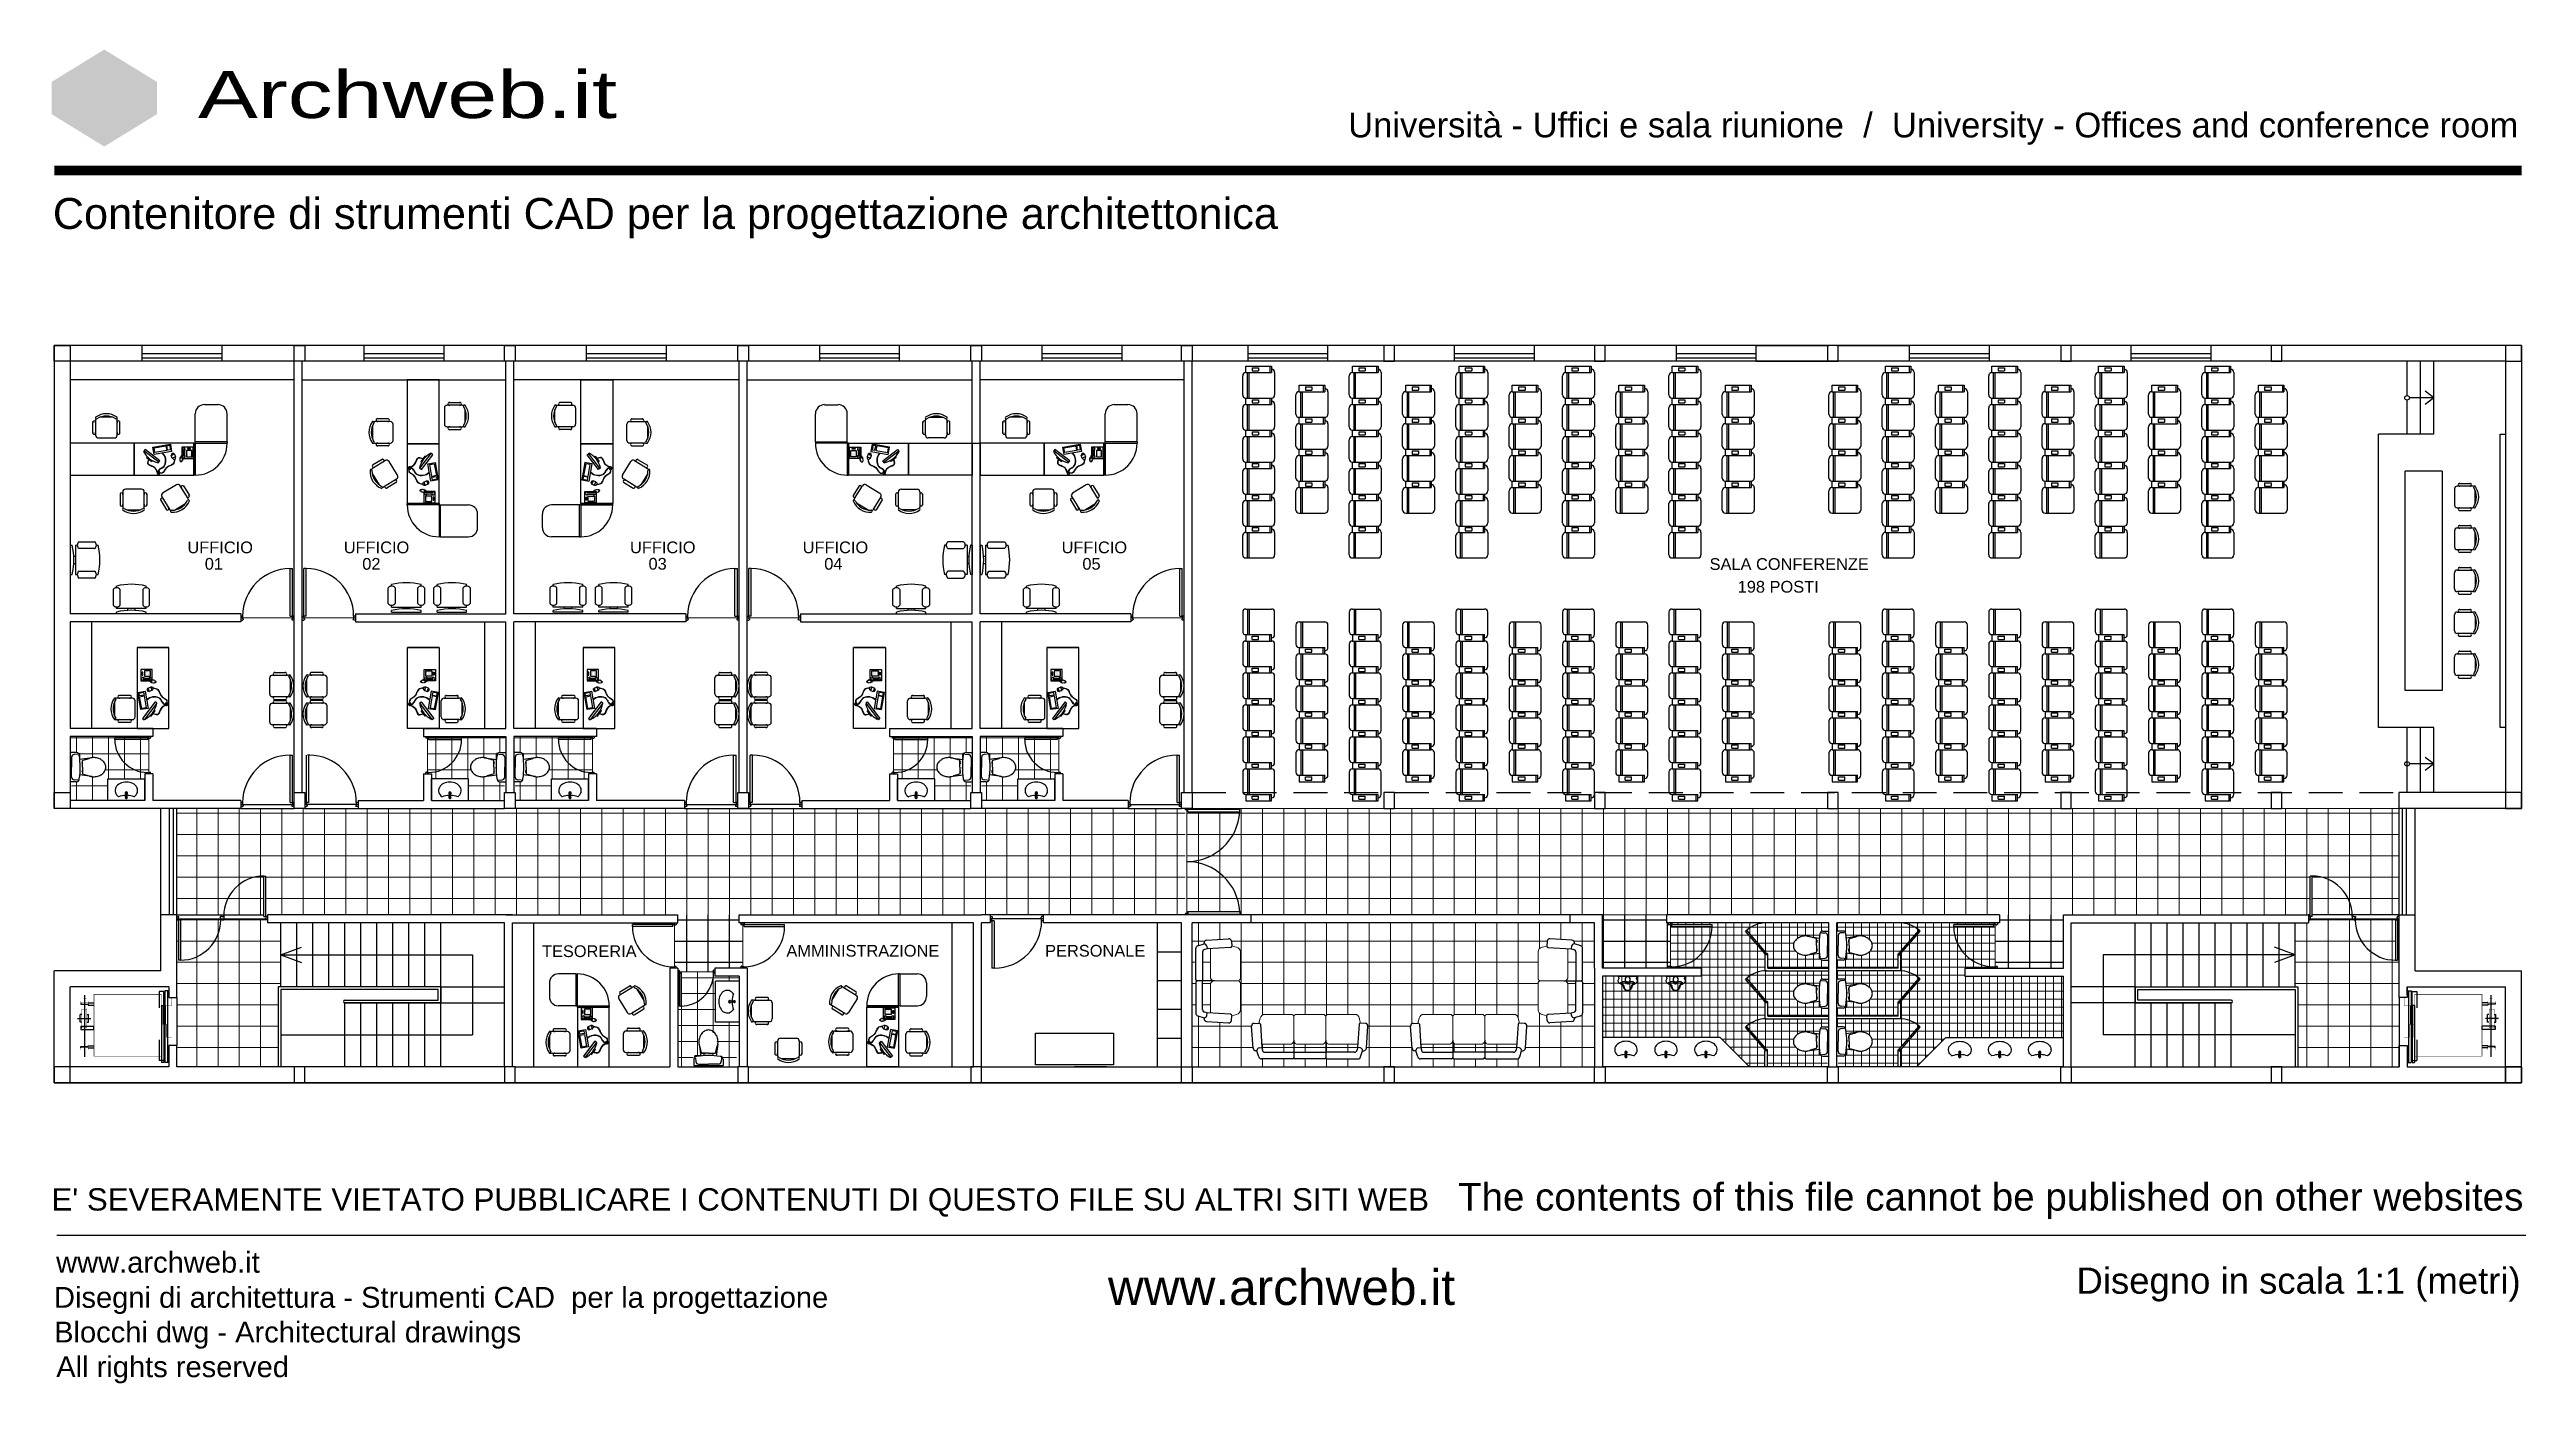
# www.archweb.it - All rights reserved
# Model space of a CAD drawing. Header units: millimetres. Extents: x 332.9 to 379.4, y 167.7 to 192.7.
import ezdxf
from ezdxf.enums import TextEntityAlignment as Align

# ---------------------------------------------------------------- set-up
doc = ezdxf.new("R2010")
doc.units = ezdxf.units.MM
doc.linetypes.add('TRATTEGGIATA2', pattern=[9.525, 6.35, -3.175])
doc.layers.add('PAVIMENTAZIONE - flooring', color=250, linetype='Continuous', lineweight=5)
doc.layers.add('TRATTEGGIO - hatch', color=252, linetype='Continuous', lineweight=20)
doc.styles.get("Standard").update_dxf_attribs({"font": 'arial.ttf'})
pattern_1 = [(90, (125.25827, 11.9578), (-0.4, 0), []), (180, (125.25827, 11.9578), (0, -0.4), [])]
pattern_2 = [(180, (585.15074, 347.96846), (0, -0.15), []), (270, (585.15074, 347.96846), (0.15, 0), [])]

msp = doc.modelspace()

# ---------------------------------------------------------------- texts
at = {"linetype": 'Continuous', "width": 1.363615}
msp.add_text('Archweb.it', height=0.8842, dxfattribs=at).set_placement((335.682, 191.4), (343.546, 191.4), align=Align.FIT)
at = {"linetype": 'Continuous'}
for s, height, p in [('Università - Uffici e sala riunione  /  University - Offices and conference room', 0.46444, (357.267, 191.037)), ('Contenitore di strumenti CAD per la progettazione architettonica', 0.58055, (332.959, 189.319)), ('UFFICIO', 0.22, (335.485, 183.234)), ('01', 0.22, (335.81, 182.925)), ('UFFICIO', 0.22, (338.419, 183.234)), ('02', 0.22, (338.766, 182.925)), ('UFFICIO', 0.22, (343.79, 183.234)), ('03', 0.22, (344.137, 182.926)), ('UFFICIO', 0.22, (347.03, 183.234)), ('04', 0.22, (347.435, 182.925)), ('UFFICIO', 0.22, (351.889, 183.234)), ('05', 0.22, (352.279, 182.925)), ('SALA CONFERENZE', 0.22, (364.049, 182.921)), ('198 POSTI', 0.22, (364.576, 182.495)), ('TESORERIA', 0.22, (342.138, 175.657)), ('AMMINISTRAZIONE', 0.22, (346.725, 175.665)), ('PERSONALE', 0.22, (351.58, 175.665)), ("E' SEVERAMENTE VIETATO PUBBLICARE I CONTENUTI DI QUESTO FILE SU ALTRI SITI WEB", 0.41924, (332.933, 170.9)), ('The contents of this file cannot be published on other websites', 0.51808, (359.327, 170.899)), ('www.archweb.it', 0.39066, (333.021, 169.734)), ('www.archweb.it', 0.66598, (352.759, 169.129)), ('Disegno in scala 1:1 (metri)', 0.49027, (370.934, 169.34)), ('Disegni di architettura - Strumenti CAD  per la progettazione', 0.39066, (332.981, 169.076)), ('Blocchi dwg - Architectural drawings', 0.39066, (332.983, 168.425)), ('All rights reserved', 0.39066, (333.023, 167.774))]:
    msp.add_text(s, height=height, dxfattribs=at).set_placement(p)

# ---------------------------------------------------------------- blocks, each defined once
blk = doc.blocks.new('A$C58DF7E19')
at = {"true_color": 0xababab}
h = blk.add_hatch(color=253, dxfattribs=at)
h.dxf.hatch_style = 1
h.paths.add_polyline_path([(-7.13, -10.92), (-6.51, -10.56), (-6.51, -3.76), (-13.02, -7.52)])
h.paths.add_polyline_path([(-6.51, -10.56), (-0.62, -7.16), (-6.51, -3.76)])
h.paths.add_polyline_path([(-0.62, -7.16), (0, -6.8), (0.62, -7.16), (6.51, -3.76), (0, 0), (-6.51, -3.76)])
h.paths.add_polyline_path([(0.62, -7.16), (6.51, -10.56), (6.51, -3.76)])
h.paths.add_polyline_path([(6.51, -10.56), (7.13, -10.92), (13.02, -7.52), (6.51, -3.76)])
at = {"true_color": 0x878787}
h = blk.add_hatch(color=252, dxfattribs=at)
h.dxf.hatch_style = 1
h.paths.add_polyline_path([(7.13, -10.92), (7.13, -11.63), (13.02, -15.03), (13.02, -7.52)])
h.paths.add_polyline_path([(7.13, -11.63), (7.13, -18.43), (13.02, -15.03)])
h.paths.add_polyline_path([(-7.13, -18.43), (-7.13, -11.63), (-13.02, -15.03)])
h.paths.add_polyline_path([(-7.13, -11.63), (-7.13, -10.92), (-13.02, -7.52), (-13.02, -15.03)])
at = {"true_color": 0xffffff}
h = blk.add_hatch(color=7, dxfattribs=at)
h.dxf.hatch_style = 1
h.paths.add_polyline_path([(0, -8.23), (5.89, -11.63), (5.89, -19.15), (7.13, -18.43), (7.13, -10.92), (0, -6.8), (-7.13, -10.92), (-7.13, -18.43), (-5.89, -19.15), (-5.89, -11.63)])
at = {"true_color": 0xaa0e10}
h = blk.add_hatch(color=14, dxfattribs=at)
h.dxf.hatch_style = 1
h.paths.add_polyline_path([(5.89, -11.63), (0, -8.23), (-5.89, -11.63), (0, -15.03)])
at = {"true_color": 0x890b0d}
h = blk.add_hatch(color=16, dxfattribs=at)
h.dxf.hatch_style = 1
h.paths.add_polyline_path([(-5.89, -11.63), (-5.89, -19.15), (0, -22.55), (0, -15.03)])
h.paths.add_polyline_path([(5.89, -19.15), (5.89, -11.63), (0, -15.03), (0, -22.55)])

# ---------------------------------------------------------------- hatches: boundary and pattern name
at = {"linetype": 'Continuous'}
h = msp.add_hatch(dxfattribs=at)
h.set_pattern_fill('_USER', color=256, scale=0.4, angle=90, style=0, double=1, pattern_type=0)
h.set_pattern_definition(pattern_1)
h.paths.add_polyline_path([(345.908, 176.269), (345.891, 176.269), (345.891, 176.26), (345.877, 176.26), (345.867, 176.269), (345.867, 176.297), (345.837, 176.297), (345.837, 176.447), (344.687, 176.447), (344.687, 176.297), (344.657, 176.297), (344.657, 176.269), (344.648, 176.26), (344.634, 176.26), (344.634, 176.269), (344.626, 176.269), (344.626, 175.476), (344.634, 175.476), (344.634, 175.485), (344.648, 175.485), (344.657, 175.476), (344.657, 175.447), (344.687, 175.447), (344.687, 175.408), (344.711, 175.408), (344.718, 175.401), (344.718, 175.389), (344.711, 175.389), (344.711, 175.38), (345.358, 175.38), (345.358, 175.389), (345.351, 175.389), (345.351, 175.401), (345.358, 175.408), (345.381, 175.408), (345.381, 175.447), (345.867, 175.447), (345.867, 175.476), (345.877, 175.485), (345.891, 175.485), (345.891, 175.476), (345.908, 175.476)])
h = msp.add_hatch(dxfattribs=at)
h.set_pattern_fill('_USER', color=256, scale=0.4, angle=90, style=0, double=1, pattern_type=0)
h.set_pattern_definition(pattern_1)
h.paths.add_polyline_path([(363.318, 176.269), (363.297, 176.269), (363.297, 176.26), (363.283, 176.26), (363.273, 176.269), (363.273, 176.297), (363.239, 176.297), (363.239, 176.447), (362.037, 176.447), (362.037, 175.447), (363.273, 175.447), (363.273, 175.476), (363.283, 175.485), (363.297, 175.485), (363.297, 175.476), (363.318, 175.476)])
h = msp.add_hatch(dxfattribs=at)
h.set_pattern_fill('_USER', color=256, scale=0.4, angle=90, style=0, double=1, pattern_type=0)
h.set_pattern_definition(pattern_1)
h.paths.add_polyline_path([(370.687, 176.447), (369.486, 176.447), (369.486, 176.297), (369.451, 176.297), (369.451, 176.269), (369.442, 176.26), (369.428, 176.26), (369.428, 176.269), (369.407, 176.269), (369.407, 175.476), (369.428, 175.476), (369.428, 175.485), (369.442, 175.485), (369.451, 175.476), (369.451, 175.447), (370.687, 175.447)])
at = {"layer": 'PAVIMENTAZIONE - flooring', "linetype": 'Continuous'}
h = msp.add_hatch(dxfattribs=at)
h.set_pattern_fill('_USER', color=251, scale=0.3, style=0, double=1, pattern_type=0)
h.set_pattern_definition([(180, (308.80333, 275.76974), (0, -0.3), []), (270, (308.80333, 275.76974), (0.3, 0), [])])
h.paths.add_polyline_path([(333.937, 179.152, -0.110468), (333.889, 179.098, -0.091357), (333.821, 179.059, -0.083251), (333.737, 179.04, -0.069464), (333.668, 179.047), (333.465, 179.079, -0.013532), (333.456, 179, -0.414361), (333.403, 178.947), (333.312, 178.947), (333.312, 178.597), (333.991, 178.597), (333.991, 179.001), (334.687, 179.001), (334.687, 179.097), (334.762, 179.097), (334.762, 179.797), (333.287, 179.797), (333.287, 179.492), (333.403, 179.492, -0.294145), (333.451, 179.461), (333.451, 179.474), (333.467, 179.474), (333.467, 179.378, 0.026908), (333.465, 179.372, -0.001904), (333.466, 179.361), (333.661, 179.392, -0.077173), (333.737, 179.4, -0.083251), (333.821, 179.381, -0.091357), (333.889, 179.342, -0.110468), (333.937, 179.288, -0.114706), (333.952, 179.22, -0.114706)])
h = msp.add_hatch(dxfattribs=at)
h.set_pattern_fill('_USER', color=251, scale=0.3, style=0, double=1, pattern_type=0)
h.set_pattern_definition([(7e-15, (365.94652, 275.76974), (0, -0.3), []), (270, (365.94652, 275.76974), (-0.3, 0), [])])
h.paths.add_polyline_path([(340.813, 179.152, 0.110468), (340.86, 179.098, 0.091357), (340.929, 179.059, 0.083251), (341.012, 179.04, 0.069464), (341.082, 179.047), (341.284, 179.079, 0.013532), (341.294, 179, 0.414361), (341.347, 178.947), (341.437, 178.947), (341.437, 178.597), (340.759, 178.597), (340.759, 179.001), (340.062, 179.001), (340.062, 179.097), (339.987, 179.097), (339.987, 179.797), (341.462, 179.797), (341.462, 179.492), (341.347, 179.492, 0.294145), (341.299, 179.461), (341.299, 179.474), (341.283, 179.474), (341.283, 179.378, -0.026908), (341.285, 179.372, 0.001904), (341.284, 179.361), (341.089, 179.392, 0.077173), (341.012, 179.4, 0.083251), (340.929, 179.381, 0.091357), (340.86, 179.342, 0.110468), (340.813, 179.288, 0.114706), (340.797, 179.22, 0.114706)])
h = msp.add_hatch(dxfattribs=at)
h.set_pattern_fill('_USER', color=251, scale=0.3, style=0, double=1, pattern_type=0)
h.set_pattern_definition([(180, (317.12833, 275.76974), (0, -0.3), []), (270, (317.12833, 275.76974), (0.3, 0), [])])
h.paths.add_polyline_path([(342.262, 179.152, -0.110468), (342.214, 179.098, -0.091357), (342.146, 179.059, -0.083251), (342.062, 179.04, -0.069464), (341.993, 179.047), (341.79, 179.079, -0.013532), (341.781, 179, -0.414361), (341.728, 178.947), (341.637, 178.947), (341.637, 178.597), (342.316, 178.597), (342.316, 179.001), (343.012, 179.001), (343.012, 179.097), (343.087, 179.097), (343.087, 179.797), (341.612, 179.797), (341.612, 179.492), (341.728, 179.492, -0.294145), (341.776, 179.461), (341.776, 179.474), (341.792, 179.474), (341.792, 179.378, 0.026908), (341.79, 179.372, -0.001904), (341.791, 179.361), (341.986, 179.392, -0.077173), (342.062, 179.4, -0.083251), (342.146, 179.381, -0.091357), (342.214, 179.342, -0.110468), (342.262, 179.288, -0.114706), (342.277, 179.22, -0.114706)])
h = msp.add_hatch(dxfattribs=at)
h.set_pattern_fill('_USER', color=251, scale=0.3, style=0, double=1, pattern_type=0)
h.set_pattern_definition([(7e-15, (374.69652, 275.76974), (0, -0.3), []), (270, (374.69652, 275.76974), (-0.3, 0), [])])
h.paths.add_polyline_path([(349.563, 179.152, 0.110468), (349.61, 179.098, 0.091357), (349.679, 179.059, 0.083251), (349.762, 179.04, 0.069464), (349.832, 179.047), (350.034, 179.079, 0.013532), (350.044, 179, 0.414361), (350.097, 178.947), (350.187, 178.947), (350.187, 178.597), (349.509, 178.597), (349.509, 179.001), (348.812, 179.001), (348.812, 179.097), (348.737, 179.097), (348.737, 179.797), (350.212, 179.797), (350.212, 179.492), (350.097, 179.492, 0.294145), (350.049, 179.461), (350.049, 179.474), (350.033, 179.474), (350.033, 179.378, -0.026908), (350.035, 179.372, 0.001904), (350.034, 179.361), (349.839, 179.392, 0.077173), (349.762, 179.4, 0.083251), (349.679, 179.381, 0.091357), (349.61, 179.342, 0.110468), (349.563, 179.288, 0.114706), (349.547, 179.22, 0.114706)])
h = msp.add_hatch(dxfattribs=at)
h.set_pattern_fill('_USER', color=251, scale=0.3, style=0, double=1, pattern_type=0)
h.set_pattern_definition([(180, (325.87833, 275.76974), (0, -0.3), []), (270, (325.87833, 275.76974), (0.3, 0), [])])
h.paths.add_polyline_path([(351.012, 179.152, -0.110468), (350.964, 179.098, -0.091357), (350.896, 179.059, -0.083251), (350.812, 179.04, -0.069464), (350.743, 179.047), (350.54, 179.079, -0.013532), (350.531, 179, -0.414361), (350.478, 178.947), (350.387, 178.947), (350.387, 178.597), (351.066, 178.597), (351.066, 179.001), (351.762, 179.001), (351.762, 179.097), (351.837, 179.097), (351.837, 179.797), (350.362, 179.797), (350.362, 179.492), (350.478, 179.492, -0.294145), (350.526, 179.461), (350.526, 179.474), (350.542, 179.474), (350.542, 179.378, 0.026908), (350.54, 179.372, -0.001904), (350.541, 179.361), (350.736, 179.392, -0.077173), (350.812, 179.4, -0.083251), (350.896, 179.381, -0.091357), (350.964, 179.342, -0.110468), (351.012, 179.288, -0.114706), (351.027, 179.22, -0.114706)])
h = msp.add_hatch(dxfattribs=at)
h.set_pattern_fill('_USER', color=251, scale=0.4, angle=90, style=0, double=1, pattern_type=0)
h.set_pattern_definition(pattern_1)
h.paths.add_polyline_path([(354.21, 178.447), (335.287, 178.447), (335.287, 176.447), (336.166, 176.447, -0.403471), (336.921, 177.175), (336.959, 177.175), (336.959, 176.447), (354.21, 176.447)])
h.paths.add_polyline_path([(336.921, 177.175, 0.403471), (336.166, 176.447), (336.921, 176.447)], flags=17)
h = msp.add_hatch(dxfattribs=at)
h.set_pattern_fill('_USER', color=251, scale=0.4, angle=90, style=0, double=1, pattern_type=0)
h.set_pattern_definition(pattern_1)
h.paths.add_polyline_path([(376.987, 178.447), (354.258, 178.447), (354.258, 178.433), (355.234, 178.433), (355.234, 178.384, -0.394387), (354.237, 177.447), (354.237, 177.447, -0.394387), (355.234, 176.511), (355.234, 176.462), (354.258, 176.462), (354.258, 176.447), (375.316, 176.447), (375.316, 177.175), (375.354, 177.175, -0.403471), (376.109, 176.447), (376.987, 176.447)])
h.paths.add_polyline_path([(355.234, 178.384), (354.258, 178.384), (354.258, 178.427), (354.237, 178.427), (354.237, 177.447, 0.394387)], flags=17)
h.paths.add_polyline_path([(354.237, 177.447), (354.237, 176.468), (354.258, 176.468), (354.258, 176.511), (355.234, 176.511, 0.394387)], flags=17)
h.paths.add_polyline_path([(375.354, 177.175), (375.354, 176.447), (376.109, 176.447, 0.403471)], flags=17)
h = msp.add_hatch(dxfattribs=at)
h.set_pattern_fill('_USER', color=251, scale=0.4, angle=90, style=0, double=1, pattern_type=0)
h.set_pattern_definition(pattern_1)
h.paths.add_polyline_path([(336.109, 176.354), (336.109, 176.372), (335.316, 176.372), (335.316, 176.354), (335.354, 176.354), (335.354, 175.598, 0.414214)])
h.paths.add_polyline_path([(337.237, 176.297), (336.987, 176.297), (336.987, 176.354), (336.959, 176.354), (336.95, 176.363), (336.95, 176.372), (336.175, 176.372), (336.175, 176.363), (336.166, 176.354), (336.137, 176.354), (336.109, 176.354, -0.414214), (335.354, 175.598), (335.316, 175.598), (335.316, 176.354), (335.287, 176.354), (335.287, 175.097), (335.287, 174.897), (335.287, 173.997), (335.287, 173.597), (337.187, 173.597), (337.187, 175.097), (337.237, 175.097)])
h = msp.add_hatch(dxfattribs=at)
h.set_pattern_fill('_USER', color=251, scale=0.4, angle=90, style=0, double=1, pattern_type=0)
h.set_pattern_definition(pattern_1)
h.paths.add_polyline_path([(361.887, 175.447), (361.887, 176.297), (361.424, 176.297), (355.441, 176.297), (354.337, 176.297), (354.337, 173.597), (361.887, 173.597)])
h.paths.add_polyline_path([(357.476, 174.509), (357.499, 174.419), (357.589, 174.413, -0.414214), (357.636, 174.359), (357.608, 173.947, -0.394867), (357.559, 173.9), (357.537, 173.9), (357.501, 173.782, -0.33005), (357.453, 173.747), (356.871, 173.747, -0.414214), (356.846, 173.772, -0.414214), (356.821, 173.747), (356.271, 173.747, -0.414214), (356.246, 173.772, -0.414214), (356.221, 173.747), (355.638, 173.747, -0.33005), (355.59, 173.782), (355.554, 173.9), (355.533, 173.9, -0.394867), (355.483, 173.947), (355.455, 174.359, -0.414214), (355.502, 174.413), (355.592, 174.419), (355.615, 174.509, -0.372588), (355.7, 174.582), (356.196, 174.582, -0.414214), (356.246, 174.532, -0.414214), (356.296, 174.582), (356.796, 174.582, -0.414214), (356.846, 174.532, -0.414214), (356.896, 174.582), (357.392, 174.582, -0.372588)], flags=16)
h.paths.add_polyline_path([(358.683, 174.582), (359.179, 174.582, -0.414214), (359.229, 174.532, -0.414214), (359.279, 174.582), (359.779, 174.582, -0.414214), (359.829, 174.532, -0.414214), (359.879, 174.582), (360.375, 174.582, -0.372588), (360.459, 174.509), (360.483, 174.419), (360.573, 174.413, -0.414214), (360.619, 174.359), (360.592, 173.947, -0.394867), (360.542, 173.9), (360.521, 173.9), (360.485, 173.782, -0.33005), (360.437, 173.747), (359.854, 173.747, -0.414214), (359.829, 173.772, -0.414214), (359.804, 173.747), (359.254, 173.747, -0.414214), (359.229, 173.772, -0.414214), (359.204, 173.747), (358.621, 173.747, -0.33005), (358.574, 173.782), (358.538, 173.9), (358.516, 173.9, -0.394867), (358.466, 173.947), (358.439, 174.359, -0.414214), (358.486, 174.413), (358.576, 174.419), (358.599, 174.509, -0.372588)], flags=16)
h.paths.add_polyline_path([(357.443, 173.961), (357.435, 173.913, -0.366122), (357.386, 173.872), (356.846, 173.872), (355.705, 173.872, -0.366122), (355.656, 173.913), (355.648, 173.961), (355.644, 174.022), (356.196, 174.022, 0.302776), (356.246, 174.09, -0.020175), (356.246, 174.097, -0.020175), (356.246, 174.09, 0.302776), (356.296, 174.022), (356.796, 174.022, 0.302776), (356.846, 174.09, -0.020175), (356.846, 174.097, -0.020175), (356.846, 174.09, 0.302776), (356.896, 174.022), (357.447, 174.022)], flags=0)
h.paths.add_polyline_path([(358.628, 174.022), (359.179, 174.022, 0.302776), (359.229, 174.09, -0.020175), (359.229, 174.097, -0.020175), (359.229, 174.09, 0.302776), (359.279, 174.022), (359.779, 174.022, 0.302776), (359.829, 174.09, -0.020175), (359.829, 174.097, -0.020175), (359.829, 174.09, 0.302776), (359.879, 174.022), (360.431, 174.022), (360.427, 173.961), (360.419, 173.913, -0.366122), (360.369, 173.872), (359.229, 173.872), (358.689, 173.872, -0.366122), (358.64, 173.913), (358.632, 173.961)], flags=0)
h.paths.add_polyline_path([(355.243, 175.261, -0.414214), (355.193, 175.211, -0.414214), (355.243, 175.161), (355.243, 174.665, -0.372588), (355.171, 174.58), (355.081, 174.557), (355.075, 174.467, -0.414214), (355.021, 174.42), (354.609, 174.448, -0.394867), (354.562, 174.498), (354.562, 174.519), (354.444, 174.555, -0.33005), (354.408, 174.603), (354.408, 175.186, -0.414214), (354.433, 175.211, -0.414214), (354.408, 175.236), (354.408, 175.818, -0.33005), (354.444, 175.866), (354.562, 175.902), (354.562, 175.923, -0.394867), (354.609, 175.973), (355.021, 176.001, -0.414214), (355.075, 175.954), (355.081, 175.864), (355.171, 175.841, -0.372588), (355.243, 175.757)], flags=16)
h.paths.add_polyline_path([(354.758, 175.211, -0.020175), (354.752, 175.211, 0.302776), (354.683, 175.161), (354.683, 174.609), (354.623, 174.613), (354.575, 174.621, -0.366122), (354.533, 174.67), (354.533, 175.211), (354.533, 175.751, -0.366122), (354.575, 175.8), (354.623, 175.808), (354.683, 175.812), (354.683, 175.261, 0.302776), (354.752, 175.211, -0.020175)], flags=0)
h.paths.add_polyline_path([(360.831, 175.757, -0.372588), (360.904, 175.841), (360.994, 175.864), (361, 175.954, -0.414214), (361.053, 176.001), (361.466, 175.973, -0.394867), (361.513, 175.923), (361.513, 175.902), (361.631, 175.866, -0.33005), (361.666, 175.818), (361.666, 175.236, -0.414214), (361.641, 175.211, -0.414214), (361.666, 175.186), (361.666, 174.603, -0.33005), (361.631, 174.555), (361.513, 174.519), (361.513, 174.498, -0.394867), (361.466, 174.448), (361.053, 174.42, -0.414214), (361, 174.467), (360.994, 174.557), (360.904, 174.58, -0.372588), (360.831, 174.665), (360.831, 175.161, -0.414214), (360.881, 175.211, -0.414214), (360.831, 175.261)], flags=16)
h.paths.add_polyline_path([(361.316, 175.211, -0.020175), (361.323, 175.211, 0.302776), (361.391, 175.261), (361.391, 175.812), (361.452, 175.808), (361.5, 175.8, -0.366122), (361.541, 175.751), (361.541, 175.211), (361.541, 174.67, -0.366122), (361.5, 174.621), (361.452, 174.613), (361.391, 174.609), (361.391, 175.161, 0.302776), (361.323, 175.211, -0.020175)], flags=0)
h = msp.add_hatch(dxfattribs=at)
h.set_pattern_fill('_USER', color=251, scale=0.15, style=0, double=1, pattern_type=0)
h.set_pattern_definition(pattern_2)
h.paths.add_polyline_path([(362.037, 174.147), (364.246, 174.147), (364.796, 173.597), (365.087, 173.597), (365.087, 173.897), (365.089, 173.897), (365.089, 173.918), (364.723, 174.343), (364.744, 174.362, -0.169865), (365.089, 174.497), (365.089, 174.797), (365.09, 174.797), (365.09, 174.818), (364.725, 175.243), (364.746, 175.262, -0.169187), (365.089, 175.397), (365.089, 175.697), (365.09, 175.697), (365.09, 175.718), (364.725, 176.143), (364.746, 176.162, -0.178241), (365.109, 176.297), (363.34, 176.297), (363.34, 176.269), (364.095, 176.269), (364.095, 176.231, -0.414214), (363.34, 175.476), (363.34, 175.447), (363.889, 175.447), (363.889, 175.297), (363.589, 175.297), (363.578, 175.258, 0.191102), (363.579, 175.25, -0.191102), (363.578, 175.258), (363.589, 175.297), (363.236, 175.297), (363.246, 175.258, -0.191103), (363.245, 175.25, 0.191103), (363.246, 175.258), (363.236, 175.297), (362.689, 175.297), (362.678, 175.258, 0.191102), (362.679, 175.25, -0.191102), (362.678, 175.258), (362.689, 175.297), (362.336, 175.297), (362.346, 175.258, -0.191101), (362.345, 175.25), (362.345, 175.25), (362.345, 175.25, -0.00003), (362.345, 175.25, 0.191102), (362.346, 175.258), (362.336, 175.297), (362.037, 175.297)])
h.paths.add_polyline_path([(365.11, 173.937), (365.089, 173.918), (365.12, 173.918), (365.12, 173.925), (365.13, 173.925), (365.137, 173.918), (365.137, 173.897), (365.137, 173.597), (366.262, 173.597), (366.262, 173.8), (366.172, 173.8, -0.294145), (366.124, 173.831), (366.124, 173.819), (366.108, 173.819), (366.108, 173.915, 0.026908), (366.11, 173.92, -0.001904), (366.109, 173.931), (365.914, 173.901, -0.077173), (365.837, 173.892, -0.083251), (365.754, 173.911, -0.091357), (365.685, 173.95, -0.110468), (365.638, 174.005, -0.114706), (365.622, 174.072, -0.114706), (365.638, 174.14, -0.110468), (365.685, 174.195, -0.091357), (365.754, 174.233, -0.083251), (365.837, 174.252, -0.069464), (365.907, 174.245), (366.109, 174.214, -0.013532), (366.119, 174.292, -0.414361), (366.172, 174.345), (366.287, 174.345), (366.287, 174.497), (365.107, 174.497, 0.178241), (364.744, 174.362)])
h.paths.add_polyline_path([(365.139, 174.547), (366.287, 174.547), (366.287, 174.7), (366.172, 174.7, -0.294145), (366.124, 174.731), (366.124, 174.719), (366.108, 174.719), (366.108, 174.815, 0.026908), (366.11, 174.82, -0.001904), (366.109, 174.831), (365.914, 174.801, -0.077173), (365.837, 174.792, -0.083251), (365.754, 174.811, -0.091357), (365.685, 174.85, -0.110468), (365.638, 174.905, -0.114706), (365.622, 174.972, -0.114706), (365.638, 175.04, -0.110468), (365.685, 175.095, -0.091357), (365.754, 175.133, -0.083251), (365.837, 175.152, -0.069464), (365.907, 175.145), (366.109, 175.114, -0.013532), (366.119, 175.192, -0.414361), (366.172, 175.245), (366.287, 175.245), (366.287, 175.397), (365.109, 175.397, 0.178241), (364.746, 175.262), (365.112, 174.837), (365.09, 174.818), (365.121, 174.818), (365.121, 174.825), (365.132, 174.825), (365.139, 174.818), (365.139, 174.797)])
h.paths.add_polyline_path([(365.09, 175.718), (365.121, 175.718), (365.121, 175.725), (365.132, 175.725), (365.139, 175.718), (365.139, 175.697), (365.139, 175.447), (366.287, 175.447), (366.287, 175.6), (366.172, 175.6, -0.294145), (366.124, 175.631), (366.124, 175.619), (366.108, 175.619), (366.108, 175.715, 0.026908), (366.11, 175.72, -0.001904), (366.109, 175.731), (365.914, 175.701, -0.077173), (365.837, 175.692, -0.083251), (365.754, 175.711, -0.091357), (365.685, 175.75, -0.110468), (365.638, 175.805, -0.114706), (365.622, 175.872, -0.114706), (365.638, 175.94, -0.110468), (365.685, 175.995, -0.091357), (365.754, 176.033, -0.083251), (365.837, 176.052, -0.069464), (365.907, 176.045), (366.109, 176.014, -0.013532), (366.119, 176.092, -0.414361), (366.172, 176.145), (366.287, 176.145), (366.287, 176.297), (365.109, 176.297, 0.178241), (364.746, 176.162), (365.112, 175.737)])
h.paths.add_polyline_path([(363.318, 175.476), (363.34, 175.476, 0.414214), (364.095, 176.231), (363.34, 176.231), (363.34, 176.269), (363.318, 176.269)], flags=17)
h = msp.add_hatch(dxfattribs=at)
h.set_pattern_fill('_USER', color=251, scale=0.15, style=0, double=1, pattern_type=0)
h.set_pattern_definition(pattern_2)
h.paths.add_polyline_path([(370.687, 174.147), (368.479, 174.147), (367.929, 173.597), (367.637, 173.597), (367.637, 173.897), (367.636, 173.897), (367.636, 173.918), (368.002, 174.343), (367.981, 174.362, 0.169865), (367.636, 174.497), (367.636, 174.797), (367.634, 174.797), (367.634, 174.818), (368, 175.243), (367.979, 175.262, 0.169187), (367.636, 175.397), (367.636, 175.697), (367.634, 175.697), (367.634, 175.718), (368, 176.143), (367.979, 176.162, 0.178241), (367.616, 176.297), (369.385, 176.297), (369.385, 176.269), (368.63, 176.269), (368.63, 176.231, 0.414214), (369.385, 175.476), (369.385, 175.447), (368.836, 175.447), (368.836, 175.297), (369.136, 175.297), (369.146, 175.258, -0.191102), (369.146, 175.25, 0.191102), (369.146, 175.258), (369.136, 175.297), (369.489, 175.297), (369.479, 175.258, 0.191103), (369.48, 175.25, -0.191103), (369.479, 175.258), (369.489, 175.297), (370.036, 175.297), (370.046, 175.258, -0.191102), (370.046, 175.25, 0.191102), (370.046, 175.258), (370.036, 175.297), (370.389, 175.297), (370.379, 175.258, 0.191101), (370.38, 175.25), (370.38, 175.25), (370.38, 175.25, 0.00003), (370.38, 175.25, -0.191102), (370.379, 175.258), (370.389, 175.297), (370.687, 175.297)])
h.paths.add_polyline_path([(367.615, 173.937), (367.636, 173.918), (367.605, 173.918), (367.605, 173.925), (367.594, 173.925), (367.587, 173.918), (367.587, 173.897), (367.587, 173.597), (366.462, 173.597), (366.462, 173.8), (366.553, 173.8, 0.294145), (366.601, 173.831), (366.601, 173.819), (366.617, 173.819), (366.617, 173.915, -0.026908), (366.615, 173.92, 0.001904), (366.616, 173.931), (366.811, 173.901, 0.077173), (366.887, 173.892, 0.083251), (366.971, 173.911, 0.091357), (367.039, 173.95, 0.110468), (367.087, 174.005, 0.114706), (367.102, 174.072, 0.114706), (367.087, 174.14, 0.110468), (367.039, 174.195, 0.091357), (366.971, 174.233, 0.083251), (366.887, 174.252, 0.069464), (366.818, 174.245), (366.615, 174.214, 0.013532), (366.606, 174.292, 0.414361), (366.553, 174.345), (366.437, 174.345), (366.437, 174.497), (367.618, 174.497, -0.178241), (367.981, 174.362)])
h.paths.add_polyline_path([(367.586, 174.547), (366.437, 174.547), (366.437, 174.7), (366.553, 174.7, 0.294145), (366.601, 174.731), (366.601, 174.719), (366.617, 174.719), (366.617, 174.815, -0.026908), (366.615, 174.82, 0.001904), (366.616, 174.831), (366.811, 174.801, 0.077173), (366.887, 174.792, 0.083251), (366.971, 174.811, 0.091357), (367.039, 174.85, 0.110468), (367.087, 174.905, 0.114706), (367.102, 174.972, 0.114706), (367.087, 175.04, 0.110468), (367.039, 175.095, 0.091357), (366.971, 175.133, 0.083251), (366.887, 175.152, 0.069464), (366.818, 175.145), (366.615, 175.114, 0.013532), (366.606, 175.192, 0.414361), (366.553, 175.245), (366.437, 175.245), (366.437, 175.397), (367.616, 175.397, -0.178241), (367.979, 175.262), (367.613, 174.837), (367.634, 174.818), (367.603, 174.818), (367.603, 174.825), (367.593, 174.825), (367.586, 174.818), (367.586, 174.797)])
h.paths.add_polyline_path([(367.634, 175.718), (367.603, 175.718), (367.603, 175.725), (367.593, 175.725), (367.586, 175.718), (367.586, 175.697), (367.586, 175.447), (366.437, 175.447), (366.437, 175.6), (366.553, 175.6, 0.294145), (366.601, 175.631), (366.601, 175.619), (366.617, 175.619), (366.617, 175.715, -0.026908), (366.615, 175.72, 0.001904), (366.616, 175.731), (366.811, 175.701, 0.077173), (366.887, 175.692, 0.083251), (366.971, 175.711, 0.091357), (367.039, 175.75, 0.110468), (367.087, 175.805, 0.114706), (367.102, 175.872, 0.114706), (367.087, 175.94, 0.110468), (367.039, 175.995, 0.091357), (366.971, 176.033, 0.083251), (366.887, 176.052, 0.069464), (366.818, 176.045), (366.615, 176.014, 0.013532), (366.606, 176.092, 0.414361), (366.553, 176.145), (366.437, 176.145), (366.437, 176.297), (367.616, 176.297, -0.178241), (367.979, 176.162), (367.613, 175.737)])
h.paths.add_polyline_path([(369.407, 175.476), (369.385, 175.476, -0.414214), (368.63, 176.231), (369.385, 176.231), (369.385, 176.269), (369.407, 176.269)], flags=17)
h = msp.add_hatch(dxfattribs=at)
h.set_pattern_fill('_USER', color=251, scale=0.4, angle=90, style=0, double=1, pattern_type=0)
h.set_pattern_definition(pattern_1)
h.paths.add_polyline_path([(376.987, 176.354), (376.959, 176.354), (376.959, 175.598), (376.921, 175.598, -0.414214), (376.166, 176.354), (376.137, 176.354), (376.109, 176.354), (376.1, 176.363), (376.1, 176.372), (375.325, 176.372), (375.325, 176.363), (375.316, 176.354), (375.287, 176.354), (375.287, 176.297), (375.037, 176.297), (375.037, 175.097), (375.087, 175.097), (375.087, 173.597), (376.987, 173.597), (376.987, 173.997), (376.987, 174.897)])
h.paths.add_polyline_path([(376.921, 176.354), (376.959, 176.354), (376.959, 176.372), (376.166, 176.372), (376.166, 176.354, 0.414214), (376.921, 175.598)])
h = msp.add_hatch(dxfattribs=at)
h.set_pattern_fill('_USER', color=251, scale=0.3, angle=90, style=0, double=1, pattern_type=0)
h.set_pattern_definition([(270, (325.85333, 275.76974), (0.3, 0), []), (7e-15, (325.85333, 275.76974), (0, 0.3), [])])
h.paths.add_polyline_path([(344.687, 173.597), (345.787, 173.597), (345.787, 173.947), (345.837, 173.947), (345.837, 174.437), (345.394, 174.437), (345.394, 175.203), (345.837, 175.203), (345.837, 175.297), (345.381, 175.297), (345.381, 175.354), (345.358, 175.354, -0.414214), (344.741, 174.737), (344.711, 174.737), (344.711, 175.354), (344.687, 175.354), (344.687, 175.297)])
h.paths.add_polyline_path([(345.17, 174.273, -0.114706), (345.237, 174.288, -0.114706), (345.305, 174.273, -0.110468), (345.36, 174.225, -0.091357), (345.398, 174.157, -0.083251), (345.417, 174.073, -0.069464), (345.41, 174.004), (345.379, 173.801, -0.013532), (345.457, 173.791, -0.414361), (345.51, 173.739), (345.51, 173.623), (344.965, 173.623), (344.965, 173.739, -0.294145), (344.996, 173.787), (344.984, 173.787), (344.984, 173.803), (345.08, 173.803, 0.026908), (345.085, 173.801, -0.001904), (345.096, 173.802), (345.066, 173.997, -0.077173), (345.057, 174.073, -0.083251), (345.076, 174.157, -0.091357), (345.115, 174.225, -0.110468)], flags=16)
h.paths.add_polyline_path([(345.369, 173.862, 0.000145), (345.369, 173.862, 7656.146093), (345.369, 173.862, 0.000055), (345.369, 173.862, 0.000181), (345.369, 173.862, 4010.365613)], flags=0)
h.paths.add_polyline_path([(345.119, 173.853), (345.237, 173.853), (345.342, 173.853, -0.611278), (345.294, 173.853), (345.237, 173.853), (345.177, 173.853, -0.611278), (345.129, 173.853), (345.119, 173.853, -0.298545), (345.106, 173.862, 0.298545)], flags=0)
h.paths.add_polyline_path([(344.741, 174.737, 0.414214), (345.358, 175.354), (345.358, 175.38), (344.711, 175.38), (344.711, 175.354), (344.741, 175.354)])
at = {"layer": 'TRATTEGGIO - hatch'}
h = msp.add_hatch(dxfattribs=at)
h.set_pattern_fill('ANSI31', color=256, scale=20, style=0)
h.paths.add_polyline_path([(339.014, 185.614), (338.148, 185.614), (338.148, 185.337), (338.282, 185.337), (338.282, 185.481), (338.881, 185.481), (338.881, 185.337), (339.014, 185.337)])
h.paths.add_polyline_path([(339.014, 185.124), (338.881, 185.124), (338.881, 184.981), (338.282, 184.981), (338.282, 185.124), (338.148, 185.124), (338.148, 184.847), (339.014, 184.847)])

# ---------------------------------------------------------------- linework, layer by layer
at = {"linetype": 'Continuous'}
for p, q in [((332.987, 187.135), (332.987, 178.447)), ((334.637, 187.135), (332.987, 187.135)), ((336.137, 187.135), (334.637, 187.135)), ((336.137, 186.975), (334.637, 186.975)), ((336.137, 186.895), (334.637, 186.895)), ((338.8, 187.135), (336.137, 187.135)), ((340.3, 187.135), (338.8, 187.135)), ((340.3, 186.975), (338.8, 186.975)), ((340.3, 186.895), (338.8, 186.895)), ((342.975, 187.135), (340.3, 187.135)), ((344.475, 187.135), (342.975, 187.135)), ((344.475, 186.975), (342.975, 186.975)), ((344.475, 186.895), (342.975, 186.895)), ((347.35, 187.135), (344.475, 187.135)), ((348.85, 187.135), (347.35, 187.135)), ((348.85, 186.975), (347.35, 186.975)), ((348.85, 186.895), (347.35, 186.895)), ((351.525, 187.135), (348.85, 187.135)), ((353.025, 187.135), (351.525, 187.135)), ((351.525, 186.835), (351.525, 187.135)), ((353.025, 186.975), (351.525, 186.975)), ((353.025, 186.895), (351.525, 186.895)), ((353.025, 186.835), (353.025, 187.135)), ((355.387, 187.135), (353.025, 187.135)), ((356.887, 187.135), (355.387, 187.135)), ((355.387, 186.835), (355.387, 187.135)), ((356.887, 186.975), (355.387, 186.975)), ((356.887, 186.895), (355.387, 186.895)), ((356.887, 186.835), (356.887, 187.135)), ((359.262, 187.135), (356.887, 187.135)), ((360.762, 187.135), (359.262, 187.135)), ((359.262, 186.835), (359.262, 187.135)), ((360.762, 186.975), (359.262, 186.975)), ((360.762, 186.895), (359.262, 186.895)), ((360.762, 186.835), (360.762, 187.135)), ((363.425, 187.135), (360.762, 187.135)), ((364.925, 187.135), (363.425, 187.135)), ((363.425, 186.835), (363.425, 187.135)), ((364.925, 186.975), (363.425, 186.975)), ((364.925, 186.895), (363.425, 186.895)), ((364.925, 187.135), (366.287, 187.135)), ((364.925, 186.835), (364.925, 187.135)), ((367.8, 187.135), (364.925, 187.135)), ((366.437, 187.135), (367.8, 187.135)), ((369.3, 187.135), (367.8, 187.135)), ((367.8, 186.835), (367.8, 187.135)), ((369.3, 186.975), (367.8, 186.975)), ((369.3, 186.895), (367.8, 186.895)), ((369.3, 186.835), (369.3, 187.135)), ((371.962, 187.135), (369.3, 187.135)), ((373.462, 187.135), (371.962, 187.135)), ((371.962, 186.835), (371.962, 187.135)), ((373.462, 186.975), (371.962, 186.975)), ((373.462, 186.895), (371.962, 186.895)), ((379.287, 187.135), (373.462, 187.135)), ((373.462, 186.835), (373.462, 187.135)), ((379.287, 187.135), (379.287, 178.447)), ((333.287, 186.835), (333.287, 182.097)), ((334.637, 186.835), (333.287, 186.835)), ((336.137, 186.835), (334.637, 186.835)), ((337.487, 186.835), (336.137, 186.835)), ((337.487, 178.747), (337.487, 186.835)), ((337.637, 178.747), (337.637, 186.835)), ((338.8, 186.835), (337.637, 186.835)), ((340.3, 186.835), (338.8, 186.835)), ((341.462, 186.835), (340.3, 186.835)), ((341.462, 182.097), (341.462, 186.835)), ((341.612, 182.097), (341.612, 186.835)), ((342.975, 186.835), (341.612, 186.835)), ((344.475, 186.835), (342.975, 186.835)), ((345.837, 186.835), (344.475, 186.835)), ((345.837, 178.747), (345.837, 186.835)), ((345.987, 178.747), (345.987, 186.835)), ((347.35, 186.835), (345.987, 186.835)), ((348.85, 186.835), (347.35, 186.835)), ((350.212, 186.835), (348.85, 186.835)), ((350.212, 182.097), (350.212, 186.835)), ((350.362, 182.097), (350.362, 186.835)), ((351.525, 186.835), (350.362, 186.835)), ((353.025, 186.835), (351.525, 186.835)), ((354.187, 186.835), (353.025, 186.835)), ((354.187, 178.747), (354.187, 186.835)), ((354.337, 178.747), (354.337, 186.835)), ((355.387, 186.835), (354.337, 186.835)), ((355.287, 186.205), (355.287, 186.565)), ((355.347, 186.745), (355.827, 186.745)), ((355.347, 186.625), (355.347, 186.745)), ((355.347, 186.625), (355.827, 186.625)), ((355.377, 186.145), (355.377, 186.625)), ((356.887, 186.835), (355.387, 186.835)), ((355.407, 186.145), (355.407, 186.625)), ((355.465, 186.715), (355.585, 186.715)), ((355.465, 186.715), (355.465, 186.655)), ((355.465, 186.655), (355.585, 186.655)), ((355.585, 186.715), (355.585, 186.655)), ((355.797, 186.745), (355.797, 186.625)), ((355.827, 186.745), (355.827, 186.625)), ((355.887, 186.625), (355.887, 186.205)), ((359.262, 186.835), (356.887, 186.835)), ((357.287, 186.205), (357.287, 186.565)), ((357.347, 186.745), (357.827, 186.745)), ((357.347, 186.625), (357.347, 186.745)), ((357.347, 186.625), (357.827, 186.625)), ((357.377, 186.145), (357.377, 186.625)), ((357.407, 186.145), (357.407, 186.625)), ((357.465, 186.715), (357.585, 186.715)), ((357.465, 186.715), (357.465, 186.655)), ((357.465, 186.655), (357.585, 186.655)), ((357.585, 186.715), (357.585, 186.655)), ((357.797, 186.745), (357.797, 186.625)), ((357.827, 186.745), (357.827, 186.625)), ((357.887, 186.625), (357.887, 186.205)), ((360.762, 186.835), (359.262, 186.835)), ((359.287, 186.205), (359.287, 186.565)), ((359.347, 186.745), (359.827, 186.745)), ((359.347, 186.625), (359.347, 186.745)), ((359.347, 186.625), (359.827, 186.625)), ((359.377, 186.145), (359.377, 186.625)), ((359.407, 186.145), (359.407, 186.625)), ((359.465, 186.715), (359.585, 186.715)), ((359.465, 186.715), (359.465, 186.655)), ((359.465, 186.655), (359.585, 186.655)), ((359.585, 186.715), (359.585, 186.655)), ((359.797, 186.745), (359.797, 186.625)), ((359.827, 186.745), (359.827, 186.625)), ((359.887, 186.625), (359.887, 186.205)), ((363.425, 186.835), (360.762, 186.835)), ((361.287, 186.205), (361.287, 186.565)), ((361.347, 186.745), (361.827, 186.745)), ((361.347, 186.625), (361.347, 186.745)), ((361.347, 186.625), (361.827, 186.625)), ((361.377, 186.145), (361.377, 186.625)), ((361.407, 186.145), (361.407, 186.625)), ((361.465, 186.715), (361.585, 186.715)), ((361.465, 186.715), (361.465, 186.655)), ((361.465, 186.655), (361.585, 186.655)), ((361.585, 186.715), (361.585, 186.655)), ((361.797, 186.745), (361.797, 186.625)), ((361.827, 186.745), (361.827, 186.625)), ((361.887, 186.625), (361.887, 186.205)), ((363.287, 186.205), (363.287, 186.565)), ((363.347, 186.745), (363.827, 186.745)), ((363.347, 186.625), (363.347, 186.745)), ((363.347, 186.625), (363.827, 186.625)), ((363.377, 186.145), (363.377, 186.625)), ((363.407, 186.145), (363.407, 186.625)), ((364.925, 186.835), (363.425, 186.835)), ((363.465, 186.715), (363.585, 186.715)), ((363.465, 186.715), (363.465, 186.655)), ((363.465, 186.655), (363.585, 186.655)), ((363.585, 186.715), (363.585, 186.655)), ((363.797, 186.745), (363.797, 186.625)), ((363.827, 186.745), (363.827, 186.625)), ((363.887, 186.625), (363.887, 186.205)), ((364.925, 186.835), (366.262, 186.835)), ((367.8, 186.835), (364.925, 186.835)), ((367.287, 186.205), (367.287, 186.565)), ((367.347, 186.745), (367.827, 186.745)), ((367.347, 186.625), (367.347, 186.745)), ((367.347, 186.625), (367.827, 186.625)), ((367.377, 186.145), (367.377, 186.625)), ((367.407, 186.145), (367.407, 186.625)), ((367.465, 186.715), (367.585, 186.715)), ((367.465, 186.715), (367.465, 186.655)), ((367.465, 186.655), (367.585, 186.655)), ((367.585, 186.715), (367.585, 186.655)), ((367.797, 186.745), (367.797, 186.625)), ((369.3, 186.835), (367.8, 186.835)), ((367.827, 186.745), (367.827, 186.625)), ((367.887, 186.625), (367.887, 186.205)), ((369.287, 186.205), (369.287, 186.565)), ((371.962, 186.835), (369.3, 186.835)), ((369.347, 186.745), (369.827, 186.745)), ((369.347, 186.625), (369.347, 186.745)), ((369.347, 186.625), (369.827, 186.625)), ((369.377, 186.145), (369.377, 186.625)), ((369.407, 186.145), (369.407, 186.625)), ((369.465, 186.715), (369.585, 186.715)), ((369.465, 186.715), (369.465, 186.655)), ((369.465, 186.655), (369.585, 186.655)), ((369.585, 186.715), (369.585, 186.655)), ((369.797, 186.745), (369.797, 186.625)), ((369.827, 186.745), (369.827, 186.625)), ((369.887, 186.625), (369.887, 186.205)), ((371.287, 186.205), (371.287, 186.565)), ((371.347, 186.745), (371.827, 186.745)), ((371.347, 186.625), (371.347, 186.745)), ((371.347, 186.625), (371.827, 186.625)), ((371.377, 186.145), (371.377, 186.625)), ((371.407, 186.145), (371.407, 186.625)), ((371.465, 186.715), (371.585, 186.715)), ((371.465, 186.715), (371.465, 186.655)), ((371.465, 186.655), (371.585, 186.655)), ((371.585, 186.715), (371.585, 186.655)), ((371.797, 186.745), (371.797, 186.625)), ((371.827, 186.745), (371.827, 186.625)), ((371.887, 186.625), (371.887, 186.205)), ((373.462, 186.835), (371.962, 186.835)), ((373.287, 186.205), (373.287, 186.565)), ((373.347, 186.745), (373.827, 186.745)), ((373.347, 186.625), (373.347, 186.745)), ((373.347, 186.625), (373.827, 186.625)), ((373.377, 186.145), (373.377, 186.625)), ((373.407, 186.145), (373.407, 186.625)), ((378.987, 186.835), (373.462, 186.835)), ((373.465, 186.715), (373.585, 186.715)), ((373.465, 186.715), (373.465, 186.655)), ((373.465, 186.655), (373.585, 186.655)), ((373.585, 186.715), (373.585, 186.655)), ((373.797, 186.745), (373.797, 186.625)), ((373.827, 186.745), (373.827, 186.625)), ((373.887, 186.625), (373.887, 186.205)), ((377.137, 186.193), (377.137, 186.835)), ((377.387, 185.466), (377.387, 186.835)), ((377.637, 185.466), (377.637, 186.835)), ((378.987, 186.835), (378.987, 178.747)), ((355.287, 185.605), (355.287, 185.965)), ((355.347, 186.145), (355.827, 186.145)), ((355.347, 186.025), (355.347, 186.145)), ((355.347, 186.145), (355.827, 186.145)), ((355.347, 186.025), (355.827, 186.025)), ((355.377, 185.545), (355.377, 186.025)), ((355.407, 185.545), (355.407, 186.025)), ((355.465, 186.115), (355.585, 186.115)), ((355.465, 186.115), (355.465, 186.055)), ((355.465, 186.055), (355.585, 186.055)), ((355.585, 186.115), (355.585, 186.055)), ((355.797, 186.145), (355.797, 186.025)), ((355.827, 186.145), (355.827, 186.025)), ((355.887, 186.025), (355.887, 185.605)), ((356.287, 185.845), (356.287, 186.205)), ((356.347, 186.385), (356.827, 186.385)), ((356.347, 186.265), (356.347, 186.385)), ((356.347, 186.265), (356.827, 186.265)), ((356.377, 185.785), (356.377, 186.265)), ((356.407, 185.785), (356.407, 186.265)), ((356.465, 186.355), (356.585, 186.355)), ((356.465, 186.355), (356.465, 186.295)), ((356.465, 186.295), (356.585, 186.295)), ((356.585, 186.355), (356.585, 186.295)), ((356.797, 186.385), (356.797, 186.265)), ((356.827, 186.385), (356.827, 186.265)), ((356.887, 186.265), (356.887, 185.845)), ((357.287, 185.605), (357.287, 185.965)), ((357.347, 186.145), (357.827, 186.145)), ((357.347, 186.025), (357.347, 186.145)), ((357.347, 186.145), (357.827, 186.145)), ((357.347, 186.025), (357.827, 186.025)), ((357.377, 185.545), (357.377, 186.025)), ((357.407, 185.545), (357.407, 186.025)), ((357.465, 186.115), (357.585, 186.115)), ((357.465, 186.115), (357.465, 186.055)), ((357.465, 186.055), (357.585, 186.055)), ((357.585, 186.115), (357.585, 186.055)), ((357.797, 186.145), (357.797, 186.025)), ((357.827, 186.145), (357.827, 186.025)), ((357.887, 186.025), (357.887, 185.605)), ((358.287, 185.845), (358.287, 186.205)), ((358.347, 186.385), (358.827, 186.385)), ((358.347, 186.265), (358.347, 186.385)), ((358.347, 186.265), (358.827, 186.265)), ((358.377, 185.785), (358.377, 186.265)), ((358.407, 185.785), (358.407, 186.265)), ((358.465, 186.355), (358.585, 186.355)), ((358.465, 186.355), (358.465, 186.295)), ((358.465, 186.295), (358.585, 186.295)), ((358.585, 186.355), (358.585, 186.295)), ((358.797, 186.385), (358.797, 186.265)), ((358.827, 186.385), (358.827, 186.265)), ((358.887, 186.265), (358.887, 185.845)), ((359.287, 185.605), (359.287, 185.965)), ((359.347, 186.145), (359.827, 186.145)), ((359.347, 186.025), (359.347, 186.145)), ((359.347, 186.145), (359.827, 186.145)), ((359.347, 186.025), (359.827, 186.025)), ((359.377, 185.545), (359.377, 186.025)), ((359.407, 185.545), (359.407, 186.025)), ((359.465, 186.115), (359.585, 186.115)), ((359.465, 186.115), (359.465, 186.055)), ((359.465, 186.055), (359.585, 186.055)), ((359.585, 186.115), (359.585, 186.055)), ((359.797, 186.145), (359.797, 186.025)), ((359.827, 186.145), (359.827, 186.025)), ((359.887, 186.025), (359.887, 185.605)), ((360.287, 185.845), (360.287, 186.205)), ((360.347, 186.385), (360.827, 186.385)), ((360.347, 186.265), (360.347, 186.385)), ((360.347, 186.265), (360.827, 186.265)), ((360.377, 185.785), (360.377, 186.265)), ((360.407, 185.785), (360.407, 186.265)), ((360.465, 186.355), (360.585, 186.355)), ((360.465, 186.355), (360.465, 186.295)), ((360.465, 186.295), (360.585, 186.295)), ((360.585, 186.355), (360.585, 186.295)), ((360.797, 186.385), (360.797, 186.265)), ((360.827, 186.385), (360.827, 186.265)), ((360.887, 186.265), (360.887, 185.845)), ((361.287, 185.605), (361.287, 185.965)), ((361.347, 186.145), (361.827, 186.145)), ((361.347, 186.025), (361.347, 186.145)), ((361.347, 186.145), (361.827, 186.145)), ((361.347, 186.025), (361.827, 186.025)), ((361.377, 185.545), (361.377, 186.025)), ((361.407, 185.545), (361.407, 186.025)), ((361.465, 186.115), (361.585, 186.115)), ((361.465, 186.115), (361.465, 186.055)), ((361.465, 186.055), (361.585, 186.055)), ((361.585, 186.115), (361.585, 186.055)), ((361.797, 186.145), (361.797, 186.025)), ((361.827, 186.145), (361.827, 186.025)), ((361.887, 186.025), (361.887, 185.605)), ((362.287, 185.845), (362.287, 186.205)), ((362.347, 186.385), (362.827, 186.385)), ((362.347, 186.265), (362.347, 186.385)), ((362.347, 186.265), (362.827, 186.265)), ((362.377, 185.785), (362.377, 186.265)), ((362.407, 185.785), (362.407, 186.265)), ((362.465, 186.355), (362.585, 186.355)), ((362.465, 186.355), (362.465, 186.295)), ((362.465, 186.295), (362.585, 186.295)), ((362.585, 186.355), (362.585, 186.295)), ((362.797, 186.385), (362.797, 186.265)), ((362.827, 186.385), (362.827, 186.265)), ((362.887, 186.265), (362.887, 185.845)), ((363.287, 185.605), (363.287, 185.965)), ((363.347, 186.145), (363.827, 186.145)), ((363.347, 186.025), (363.347, 186.145)), ((363.347, 186.145), (363.827, 186.145)), ((363.347, 186.025), (363.827, 186.025)), ((363.377, 185.545), (363.377, 186.025)), ((363.407, 185.545), (363.407, 186.025)), ((363.465, 186.115), (363.585, 186.115)), ((363.465, 186.115), (363.465, 186.055)), ((363.465, 186.055), (363.585, 186.055)), ((363.585, 186.115), (363.585, 186.055)), ((363.797, 186.145), (363.797, 186.025)), ((363.827, 186.145), (363.827, 186.025)), ((363.887, 186.025), (363.887, 185.605)), ((364.287, 185.845), (364.287, 186.205)), ((364.347, 186.385), (364.827, 186.385)), ((364.347, 186.265), (364.347, 186.385)), ((364.347, 186.265), (364.827, 186.265)), ((364.377, 185.785), (364.377, 186.265)), ((364.407, 185.785), (364.407, 186.265)), ((364.465, 186.355), (364.585, 186.355)), ((364.465, 186.355), (364.465, 186.295)), ((364.465, 186.295), (364.585, 186.295)), ((364.585, 186.355), (364.585, 186.295)), ((364.797, 186.385), (364.797, 186.265)), ((364.827, 186.385), (364.827, 186.265)), ((364.887, 186.265), (364.887, 185.845)), ((366.287, 185.845), (366.287, 186.205)), ((366.347, 186.385), (366.827, 186.385)), ((366.347, 186.265), (366.347, 186.385)), ((366.347, 186.265), (366.827, 186.265)), ((366.377, 185.785), (366.377, 186.265)), ((366.407, 185.785), (366.407, 186.265)), ((366.465, 186.355), (366.585, 186.355)), ((366.465, 186.355), (366.465, 186.295)), ((366.465, 186.295), (366.585, 186.295)), ((366.585, 186.355), (366.585, 186.295)), ((366.797, 186.385), (366.797, 186.265)), ((366.827, 186.385), (366.827, 186.265)), ((366.887, 186.265), (366.887, 185.845)), ((367.287, 185.605), (367.287, 185.965)), ((367.347, 186.145), (367.827, 186.145)), ((367.347, 186.025), (367.347, 186.145)), ((367.347, 186.145), (367.827, 186.145)), ((367.347, 186.025), (367.827, 186.025)), ((367.377, 185.545), (367.377, 186.025)), ((367.407, 185.545), (367.407, 186.025)), ((367.465, 186.115), (367.585, 186.115)), ((367.465, 186.115), (367.465, 186.055)), ((367.465, 186.055), (367.585, 186.055)), ((367.585, 186.115), (367.585, 186.055)), ((367.797, 186.145), (367.797, 186.025)), ((367.827, 186.145), (367.827, 186.025)), ((367.887, 186.025), (367.887, 185.605)), ((368.287, 185.845), (368.287, 186.205)), ((368.347, 186.385), (368.827, 186.385)), ((368.347, 186.265), (368.347, 186.385)), ((368.347, 186.265), (368.827, 186.265)), ((368.377, 185.785), (368.377, 186.265)), ((368.407, 185.785), (368.407, 186.265)), ((368.465, 186.355), (368.585, 186.355)), ((368.465, 186.355), (368.465, 186.295)), ((368.465, 186.295), (368.585, 186.295)), ((368.585, 186.355), (368.585, 186.295)), ((368.797, 186.385), (368.797, 186.265)), ((368.827, 186.385), (368.827, 186.265)), ((368.887, 186.265), (368.887, 185.845)), ((369.287, 185.605), (369.287, 185.965)), ((369.347, 186.145), (369.827, 186.145)), ((369.347, 186.025), (369.347, 186.145)), ((369.347, 186.145), (369.827, 186.145)), ((369.347, 186.025), (369.827, 186.025)), ((369.377, 185.545), (369.377, 186.025)), ((369.407, 185.545), (369.407, 186.025)), ((369.465, 186.115), (369.585, 186.115)), ((369.465, 186.115), (369.465, 186.055)), ((369.465, 186.055), (369.585, 186.055)), ((369.585, 186.115), (369.585, 186.055)), ((369.797, 186.145), (369.797, 186.025)), ((369.827, 186.145), (369.827, 186.025)), ((369.887, 186.025), (369.887, 185.605)), ((370.287, 185.845), (370.287, 186.205)), ((370.347, 186.385), (370.827, 186.385)), ((370.347, 186.265), (370.347, 186.385)), ((370.347, 186.265), (370.827, 186.265)), ((370.377, 185.785), (370.377, 186.265)), ((370.407, 185.785), (370.407, 186.265)), ((370.465, 186.355), (370.585, 186.355)), ((370.465, 186.355), (370.465, 186.295)), ((370.465, 186.295), (370.585, 186.295)), ((370.585, 186.355), (370.585, 186.295)), ((370.797, 186.385), (370.797, 186.265)), ((370.827, 186.385), (370.827, 186.265)), ((370.887, 186.265), (370.887, 185.845)), ((371.287, 185.605), (371.287, 185.965)), ((371.347, 186.145), (371.827, 186.145)), ((371.347, 186.025), (371.347, 186.145)), ((371.347, 186.145), (371.827, 186.145)), ((371.347, 186.025), (371.827, 186.025)), ((371.377, 185.545), (371.377, 186.025)), ((371.407, 185.545), (371.407, 186.025)), ((371.465, 186.115), (371.585, 186.115)), ((371.465, 186.115), (371.465, 186.055)), ((371.465, 186.055), (371.585, 186.055)), ((371.585, 186.115), (371.585, 186.055)), ((371.797, 186.145), (371.797, 186.025)), ((371.827, 186.145), (371.827, 186.025)), ((371.887, 186.025), (371.887, 185.605)), ((372.287, 185.845), (372.287, 186.205)), ((372.347, 186.385), (372.827, 186.385)), ((372.347, 186.265), (372.347, 186.385)), ((372.347, 186.265), (372.827, 186.265)), ((372.377, 185.785), (372.377, 186.265)), ((372.407, 185.785), (372.407, 186.265)), ((372.465, 186.355), (372.585, 186.355)), ((372.465, 186.355), (372.465, 186.295)), ((372.465, 186.295), (372.585, 186.295)), ((372.585, 186.355), (372.585, 186.295)), ((372.797, 186.385), (372.797, 186.265)), ((372.827, 186.385), (372.827, 186.265)), ((372.887, 186.265), (372.887, 185.845)), ((373.287, 185.605), (373.287, 185.965)), ((373.347, 186.145), (373.827, 186.145)), ((373.347, 186.025), (373.347, 186.145)), ((373.347, 186.145), (373.827, 186.145)), ((373.347, 186.025), (373.827, 186.025)), ((373.377, 185.545), (373.377, 186.025)), ((373.407, 185.545), (373.407, 186.025)), ((373.465, 186.115), (373.585, 186.115)), ((373.465, 186.115), (373.465, 186.055)), ((373.465, 186.055), (373.585, 186.055)), ((373.585, 186.115), (373.585, 186.055)), ((373.797, 186.145), (373.797, 186.025)), ((373.827, 186.145), (373.827, 186.025)), ((373.887, 186.025), (373.887, 185.605)), ((374.287, 185.845), (374.287, 186.205)), ((374.347, 186.385), (374.827, 186.385)), ((374.347, 186.265), (374.347, 186.385)), ((374.347, 186.265), (374.827, 186.265)), ((374.377, 185.785), (374.377, 186.265)), ((374.407, 185.785), (374.407, 186.265)), ((374.465, 186.355), (374.585, 186.355)), ((374.465, 186.355), (374.465, 186.295)), ((374.465, 186.295), (374.585, 186.295)), ((374.585, 186.355), (374.585, 186.295)), ((374.797, 186.385), (374.797, 186.265)), ((374.827, 186.385), (374.827, 186.265)), ((374.887, 186.265), (374.887, 185.845)), ((377.137, 185.466), (377.137, 186.108)), ((377.637, 186.151), (377.18, 186.151)), ((377.637, 186.151), (377.476, 186.273)), ((377.637, 186.151), (377.476, 186.028)), ((355.347, 185.545), (355.827, 185.545)), ((355.347, 185.425), (355.347, 185.545)), ((355.347, 185.545), (355.827, 185.545)), ((355.465, 185.515), (355.585, 185.515)), ((355.465, 185.515), (355.465, 185.455)), ((355.585, 185.515), (355.585, 185.455)), ((355.797, 185.545), (355.797, 185.425)), ((355.827, 185.545), (355.827, 185.425)), ((356.287, 185.245), (356.287, 185.605)), ((356.347, 185.785), (356.827, 185.785)), ((356.347, 185.665), (356.347, 185.785)), ((356.347, 185.785), (356.827, 185.785)), ((356.347, 185.665), (356.827, 185.665)), ((356.377, 185.185), (356.377, 185.665)), ((356.407, 185.185), (356.407, 185.665)), ((356.465, 185.755), (356.585, 185.755)), ((356.465, 185.755), (356.465, 185.695)), ((356.465, 185.695), (356.585, 185.695)), ((356.585, 185.755), (356.585, 185.695)), ((356.797, 185.785), (356.797, 185.665)), ((356.827, 185.785), (356.827, 185.665)), ((356.887, 185.665), (356.887, 185.245)), ((357.347, 185.545), (357.827, 185.545)), ((357.347, 185.425), (357.347, 185.545)), ((357.347, 185.545), (357.827, 185.545)), ((357.465, 185.515), (357.585, 185.515)), ((357.465, 185.515), (357.465, 185.455)), ((357.585, 185.515), (357.585, 185.455)), ((357.797, 185.545), (357.797, 185.425)), ((357.827, 185.545), (357.827, 185.425)), ((358.287, 185.245), (358.287, 185.605)), ((358.347, 185.785), (358.827, 185.785)), ((358.347, 185.665), (358.347, 185.785)), ((358.347, 185.785), (358.827, 185.785)), ((358.347, 185.665), (358.827, 185.665)), ((358.377, 185.185), (358.377, 185.665)), ((358.407, 185.185), (358.407, 185.665)), ((358.465, 185.755), (358.585, 185.755)), ((358.465, 185.755), (358.465, 185.695)), ((358.465, 185.695), (358.585, 185.695)), ((358.585, 185.755), (358.585, 185.695)), ((358.797, 185.785), (358.797, 185.665)), ((358.827, 185.785), (358.827, 185.665)), ((358.887, 185.665), (358.887, 185.245)), ((359.347, 185.545), (359.827, 185.545)), ((359.347, 185.425), (359.347, 185.545)), ((359.347, 185.545), (359.827, 185.545)), ((359.465, 185.515), (359.585, 185.515)), ((359.465, 185.515), (359.465, 185.455)), ((359.585, 185.515), (359.585, 185.455)), ((359.797, 185.545), (359.797, 185.425)), ((359.827, 185.545), (359.827, 185.425)), ((360.287, 185.245), (360.287, 185.605)), ((360.347, 185.785), (360.827, 185.785)), ((360.347, 185.665), (360.347, 185.785)), ((360.347, 185.785), (360.827, 185.785)), ((360.347, 185.665), (360.827, 185.665)), ((360.377, 185.185), (360.377, 185.665)), ((360.407, 185.185), (360.407, 185.665)), ((360.465, 185.755), (360.585, 185.755)), ((360.465, 185.755), (360.465, 185.695)), ((360.465, 185.695), (360.585, 185.695)), ((360.585, 185.755), (360.585, 185.695)), ((360.797, 185.785), (360.797, 185.665)), ((360.827, 185.785), (360.827, 185.665)), ((360.887, 185.665), (360.887, 185.245)), ((361.347, 185.545), (361.827, 185.545)), ((361.347, 185.425), (361.347, 185.545)), ((361.347, 185.545), (361.827, 185.545)), ((361.465, 185.515), (361.585, 185.515)), ((361.465, 185.515), (361.465, 185.455)), ((361.585, 185.515), (361.585, 185.455)), ((361.797, 185.545), (361.797, 185.425)), ((361.827, 185.545), (361.827, 185.425)), ((362.287, 185.245), (362.287, 185.605)), ((362.347, 185.785), (362.827, 185.785)), ((362.347, 185.665), (362.347, 185.785)), ((362.347, 185.785), (362.827, 185.785)), ((362.347, 185.665), (362.827, 185.665)), ((362.377, 185.185), (362.377, 185.665)), ((362.407, 185.185), (362.407, 185.665)), ((362.465, 185.755), (362.585, 185.755)), ((362.465, 185.755), (362.465, 185.695)), ((362.465, 185.695), (362.585, 185.695)), ((362.585, 185.755), (362.585, 185.695)), ((362.797, 185.785), (362.797, 185.665)), ((362.827, 185.785), (362.827, 185.665)), ((362.887, 185.665), (362.887, 185.245)), ((363.347, 185.545), (363.827, 185.545)), ((363.347, 185.425), (363.347, 185.545)), ((363.347, 185.545), (363.827, 185.545)), ((363.465, 185.515), (363.585, 185.515)), ((363.465, 185.515), (363.465, 185.455)), ((363.585, 185.515), (363.585, 185.455)), ((363.797, 185.545), (363.797, 185.425)), ((363.827, 185.545), (363.827, 185.425)), ((364.287, 185.245), (364.287, 185.605)), ((364.347, 185.785), (364.827, 185.785)), ((364.347, 185.665), (364.347, 185.785)), ((364.347, 185.785), (364.827, 185.785)), ((364.347, 185.665), (364.827, 185.665)), ((364.377, 185.185), (364.377, 185.665)), ((364.407, 185.185), (364.407, 185.665)), ((364.465, 185.755), (364.585, 185.755)), ((364.465, 185.755), (364.465, 185.695)), ((364.465, 185.695), (364.585, 185.695)), ((364.585, 185.755), (364.585, 185.695)), ((364.797, 185.785), (364.797, 185.665)), ((364.827, 185.785), (364.827, 185.665)), ((364.887, 185.665), (364.887, 185.245)), ((366.287, 185.245), (366.287, 185.605)), ((366.347, 185.785), (366.827, 185.785)), ((366.347, 185.665), (366.347, 185.785)), ((366.347, 185.785), (366.827, 185.785)), ((366.347, 185.665), (366.827, 185.665)), ((366.377, 185.185), (366.377, 185.665)), ((366.407, 185.185), (366.407, 185.665)), ((366.465, 185.755), (366.585, 185.755)), ((366.465, 185.755), (366.465, 185.695)), ((366.465, 185.695), (366.585, 185.695)), ((366.585, 185.755), (366.585, 185.695)), ((366.797, 185.785), (366.797, 185.665)), ((366.827, 185.785), (366.827, 185.665)), ((366.887, 185.665), (366.887, 185.245)), ((367.347, 185.545), (367.827, 185.545)), ((367.347, 185.425), (367.347, 185.545)), ((367.347, 185.545), (367.827, 185.545)), ((367.465, 185.515), (367.585, 185.515)), ((367.465, 185.515), (367.465, 185.455)), ((367.585, 185.515), (367.585, 185.455)), ((367.797, 185.545), (367.797, 185.425)), ((367.827, 185.545), (367.827, 185.425)), ((368.287, 185.245), (368.287, 185.605)), ((368.347, 185.785), (368.827, 185.785)), ((368.347, 185.665), (368.347, 185.785)), ((368.347, 185.785), (368.827, 185.785)), ((368.347, 185.665), (368.827, 185.665)), ((368.377, 185.185), (368.377, 185.665)), ((368.407, 185.185), (368.407, 185.665)), ((368.465, 185.755), (368.585, 185.755)), ((368.465, 185.755), (368.465, 185.695)), ((368.465, 185.695), (368.585, 185.695)), ((368.585, 185.755), (368.585, 185.695)), ((368.797, 185.785), (368.797, 185.665)), ((368.827, 185.785), (368.827, 185.665)), ((368.887, 185.665), (368.887, 185.245)), ((369.347, 185.545), (369.827, 185.545)), ((369.347, 185.425), (369.347, 185.545)), ((369.347, 185.545), (369.827, 185.545)), ((369.465, 185.515), (369.585, 185.515)), ((369.465, 185.515), (369.465, 185.455)), ((369.585, 185.515), (369.585, 185.455)), ((369.797, 185.545), (369.797, 185.425)), ((369.827, 185.545), (369.827, 185.425)), ((370.287, 185.245), (370.287, 185.605)), ((370.347, 185.785), (370.827, 185.785)), ((370.347, 185.665), (370.347, 185.785)), ((370.347, 185.785), (370.827, 185.785)), ((370.347, 185.665), (370.827, 185.665)), ((370.377, 185.185), (370.377, 185.665)), ((370.407, 185.185), (370.407, 185.665)), ((370.465, 185.755), (370.585, 185.755)), ((370.465, 185.755), (370.465, 185.695)), ((370.465, 185.695), (370.585, 185.695)), ((370.585, 185.755), (370.585, 185.695)), ((370.797, 185.785), (370.797, 185.665)), ((370.827, 185.785), (370.827, 185.665)), ((370.887, 185.665), (370.887, 185.245)), ((371.347, 185.545), (371.827, 185.545)), ((371.347, 185.425), (371.347, 185.545)), ((371.347, 185.545), (371.827, 185.545)), ((371.465, 185.515), (371.585, 185.515)), ((371.465, 185.515), (371.465, 185.455)), ((371.585, 185.515), (371.585, 185.455)), ((371.797, 185.545), (371.797, 185.425)), ((371.827, 185.545), (371.827, 185.425)), ((372.287, 185.245), (372.287, 185.605)), ((372.347, 185.785), (372.827, 185.785)), ((372.347, 185.665), (372.347, 185.785)), ((372.347, 185.785), (372.827, 185.785)), ((372.347, 185.665), (372.827, 185.665)), ((372.377, 185.185), (372.377, 185.665)), ((372.407, 185.185), (372.407, 185.665)), ((372.465, 185.755), (372.585, 185.755)), ((372.465, 185.755), (372.465, 185.695)), ((372.465, 185.695), (372.585, 185.695)), ((372.585, 185.755), (372.585, 185.695)), ((372.797, 185.785), (372.797, 185.665)), ((372.827, 185.785), (372.827, 185.665)), ((372.887, 185.665), (372.887, 185.245)), ((373.347, 185.545), (373.827, 185.545)), ((373.347, 185.425), (373.347, 185.545)), ((373.347, 185.545), (373.827, 185.545)), ((373.465, 185.515), (373.585, 185.515)), ((373.465, 185.515), (373.465, 185.455)), ((373.585, 185.515), (373.585, 185.455)), ((373.797, 185.545), (373.797, 185.425)), ((373.827, 185.545), (373.827, 185.425)), ((374.287, 185.245), (374.287, 185.605)), ((374.347, 185.785), (374.827, 185.785)), ((374.347, 185.665), (374.347, 185.785)), ((374.347, 185.785), (374.827, 185.785)), ((374.347, 185.665), (374.827, 185.665)), ((374.377, 185.185), (374.377, 185.665)), ((374.407, 185.185), (374.407, 185.665)), ((374.465, 185.755), (374.585, 185.755)), ((374.465, 185.755), (374.465, 185.695)), ((374.465, 185.695), (374.585, 185.695)), ((374.585, 185.755), (374.585, 185.695)), ((374.797, 185.785), (374.797, 185.665)), ((374.827, 185.785), (374.827, 185.665)), ((374.887, 185.665), (374.887, 185.245)), ((377.637, 185.466), (376.6, 185.466)), ((376.6, 179.966), (376.6, 185.466)), ((334.838, 185.223), (335.164, 185.28)), ((334.862, 185.086), (334.838, 185.223)), ((334.858, 185.209), (335.081, 185.248)), ((334.874, 185.123), (334.858, 185.209)), ((335.188, 185.143), (334.862, 185.086)), ((335.096, 185.162), (334.874, 185.123)), ((335.081, 185.248), (335.096, 185.162)), ((335.098, 185.251), (335.149, 185.26)), ((335.113, 185.165), (335.098, 185.251)), ((335.165, 185.174), (335.113, 185.165)), ((335.149, 185.26), (335.165, 185.174)), ((335.164, 185.28), (335.188, 185.143)), ((335.349, 185.007), (335.333, 185.001)), ((335.349, 184.996), (335.333, 184.991)), ((335.354, 185.017), (335.338, 185.012)), ((335.359, 185.028), (335.344, 185.022)), ((335.365, 185.038), (335.349, 185.033)), ((335.37, 185.049), (335.354, 185.043)), ((335.375, 185.059), (335.359, 185.054)), ((335.593, 185.224), (335.378, 185.224)), ((335.378, 185.224), (335.378, 185.011)), ((335.378, 185.011), (335.593, 185.011)), ((335.406, 185.026), (335.396, 184.996)), ((335.402, 185.183), (335.402, 185.052)), ((335.428, 185.183), (335.428, 185.052)), ((335.565, 185.159), (335.467, 185.159)), ((335.467, 185.159), (335.467, 185.044)), ((335.467, 185.044), (335.565, 185.044)), ((335.541, 185.2), (335.487, 185.2)), ((335.487, 185.2), (335.487, 185.188)), ((335.487, 185.188), (335.541, 185.188)), ((335.491, 185.139), (335.491, 185.139)), ((335.491, 185.114), (335.491, 185.114)), ((335.491, 185.089), (335.491, 185.089)), ((335.491, 185.065), (335.491, 185.065)), ((335.516, 185.139), (335.516, 185.139)), ((335.516, 185.114), (335.516, 185.114)), ((335.516, 185.089), (335.516, 185.089)), ((335.516, 185.065), (335.516, 185.065)), ((335.541, 185.188), (335.541, 185.2)), ((335.541, 185.139), (335.541, 185.139)), ((335.541, 185.114), (335.541, 185.114)), ((335.541, 185.089), (335.541, 185.089)), ((335.541, 185.065), (335.541, 185.065)), ((335.565, 185.044), (335.565, 185.159)), ((335.593, 185.011), (335.593, 185.224)), ((347.907, 185.011), (347.907, 185.224)), ((347.907, 185.224), (348.122, 185.224)), ((348.122, 185.011), (347.907, 185.011)), ((347.934, 185.044), (347.934, 185.159)), ((347.934, 185.159), (348.033, 185.159)), ((348.033, 185.044), (347.934, 185.044)), ((347.959, 185.188), (347.959, 185.2)), ((347.959, 185.2), (348.012, 185.2)), ((348.012, 185.188), (347.959, 185.188)), ((347.959, 185.139), (347.959, 185.139)), ((347.959, 185.114), (347.959, 185.114)), ((347.959, 185.089), (347.959, 185.089)), ((347.959, 185.065), (347.959, 185.065)), ((347.984, 185.139), (347.984, 185.139)), ((347.984, 185.114), (347.984, 185.114)), ((347.984, 185.089), (347.984, 185.089)), ((347.984, 185.065), (347.984, 185.065)), ((348.008, 185.139), (348.008, 185.139)), ((348.008, 185.114), (348.008, 185.114)), ((348.008, 185.089), (348.008, 185.089)), ((348.008, 185.065), (348.008, 185.065)), ((348.012, 185.2), (348.012, 185.188)), ((348.033, 185.159), (348.033, 185.044)), ((348.072, 185.183), (348.072, 185.052)), ((348.094, 185.026), (348.104, 184.996)), ((348.098, 185.183), (348.098, 185.052)), ((348.122, 185.224), (348.122, 185.011)), ((348.125, 185.059), (348.141, 185.054)), ((348.13, 185.049), (348.146, 185.043)), ((348.135, 185.038), (348.151, 185.033)), ((348.141, 185.028), (348.156, 185.022)), ((348.146, 185.017), (348.162, 185.012)), ((348.151, 185.007), (348.167, 185.001)), ((348.151, 184.996), (348.167, 184.991)), ((348.336, 185.28), (348.312, 185.143)), ((348.312, 185.143), (348.637, 185.086)), ((348.35, 185.26), (348.335, 185.174)), ((348.335, 185.174), (348.387, 185.165)), ((348.662, 185.223), (348.336, 185.28)), ((348.402, 185.251), (348.35, 185.26)), ((348.387, 185.165), (348.402, 185.251)), ((348.419, 185.248), (348.404, 185.162)), ((348.404, 185.162), (348.626, 185.123)), ((348.641, 185.209), (348.419, 185.248)), ((348.626, 185.123), (348.641, 185.209)), ((348.637, 185.086), (348.662, 185.223)), ((351.913, 185.223), (352.239, 185.28)), ((351.937, 185.086), (351.913, 185.223)), ((351.933, 185.209), (352.156, 185.248)), ((351.949, 185.123), (351.933, 185.209)), ((352.263, 185.143), (351.937, 185.086)), ((352.171, 185.162), (351.949, 185.123)), ((352.156, 185.248), (352.171, 185.162)), ((352.173, 185.251), (352.224, 185.26)), ((352.188, 185.165), (352.173, 185.251)), ((352.24, 185.174), (352.188, 185.165)), ((352.224, 185.26), (352.24, 185.174)), ((352.239, 185.28), (352.263, 185.143)), ((352.424, 185.007), (352.408, 185.001)), ((352.424, 184.996), (352.408, 184.991)), ((352.429, 185.017), (352.413, 185.012)), ((352.434, 185.028), (352.419, 185.022)), ((352.44, 185.038), (352.424, 185.033)), ((352.445, 185.049), (352.429, 185.043)), ((352.45, 185.059), (352.434, 185.054)), ((352.668, 185.224), (352.453, 185.224)), ((352.453, 185.224), (352.453, 185.011)), ((352.453, 185.011), (352.668, 185.011)), ((352.481, 185.026), (352.471, 184.996)), ((352.477, 185.183), (352.477, 185.052)), ((352.503, 185.183), (352.503, 185.052)), ((352.64, 185.159), (352.542, 185.159)), ((352.542, 185.159), (352.542, 185.044)), ((352.542, 185.044), (352.64, 185.044)), ((352.616, 185.2), (352.562, 185.2)), ((352.562, 185.2), (352.562, 185.188)), ((352.562, 185.188), (352.616, 185.188)), ((352.566, 185.139), (352.566, 185.139)), ((352.566, 185.114), (352.566, 185.114)), ((352.566, 185.089), (352.566, 185.089)), ((352.566, 185.065), (352.566, 185.065)), ((352.591, 185.139), (352.591, 185.139)), ((352.591, 185.114), (352.591, 185.114)), ((352.591, 185.089), (352.591, 185.089)), ((352.591, 185.065), (352.591, 185.065)), ((352.616, 185.188), (352.616, 185.2)), ((352.616, 185.139), (352.616, 185.139)), ((352.616, 185.114), (352.616, 185.114)), ((352.616, 185.089), (352.616, 185.089)), ((352.616, 185.065), (352.616, 185.065)), ((352.64, 185.044), (352.64, 185.159)), ((352.668, 185.011), (352.668, 185.224)), ((355.287, 185.005), (355.287, 185.365)), ((355.347, 185.425), (355.827, 185.425)), ((355.377, 184.945), (355.377, 185.425)), ((355.407, 184.945), (355.407, 185.425)), ((355.465, 185.455), (355.585, 185.455)), ((355.887, 185.425), (355.887, 185.005)), ((356.287, 184.645), (356.287, 185.005)), ((356.347, 185.185), (356.827, 185.185)), ((356.347, 185.065), (356.347, 185.185)), ((356.347, 185.185), (356.827, 185.185)), ((356.347, 185.065), (356.827, 185.065)), ((356.377, 184.585), (356.377, 185.065)), ((356.407, 184.585), (356.407, 185.065)), ((356.465, 185.155), (356.585, 185.155)), ((356.465, 185.155), (356.465, 185.095)), ((356.465, 185.095), (356.585, 185.095)), ((356.585, 185.155), (356.585, 185.095)), ((356.797, 185.185), (356.797, 185.065)), ((356.827, 185.185), (356.827, 185.065)), ((356.887, 185.065), (356.887, 184.645)), ((357.287, 185.005), (357.287, 185.365)), ((357.347, 185.425), (357.827, 185.425)), ((357.377, 184.945), (357.377, 185.425)), ((357.407, 184.945), (357.407, 185.425)), ((357.465, 185.455), (357.585, 185.455)), ((357.887, 185.425), (357.887, 185.005)), ((358.287, 184.645), (358.287, 185.005)), ((358.347, 185.185), (358.827, 185.185)), ((358.347, 185.065), (358.347, 185.185)), ((358.347, 185.185), (358.827, 185.185)), ((358.347, 185.065), (358.827, 185.065)), ((358.377, 184.585), (358.377, 185.065)), ((358.407, 184.585), (358.407, 185.065)), ((358.465, 185.155), (358.585, 185.155)), ((358.465, 185.155), (358.465, 185.095)), ((358.465, 185.095), (358.585, 185.095)), ((358.585, 185.155), (358.585, 185.095)), ((358.797, 185.185), (358.797, 185.065)), ((358.827, 185.185), (358.827, 185.065)), ((358.887, 185.065), (358.887, 184.645)), ((359.287, 185.005), (359.287, 185.365)), ((359.347, 185.425), (359.827, 185.425)), ((359.377, 184.945), (359.377, 185.425)), ((359.407, 184.945), (359.407, 185.425)), ((359.465, 185.455), (359.585, 185.455)), ((359.887, 185.425), (359.887, 185.005)), ((360.287, 184.645), (360.287, 185.005)), ((360.347, 185.185), (360.827, 185.185)), ((360.347, 185.065), (360.347, 185.185)), ((360.347, 185.185), (360.827, 185.185)), ((360.347, 185.065), (360.827, 185.065)), ((360.377, 184.585), (360.377, 185.065)), ((360.407, 184.585), (360.407, 185.065)), ((360.465, 185.155), (360.585, 185.155)), ((360.465, 185.155), (360.465, 185.095)), ((360.465, 185.095), (360.585, 185.095)), ((360.585, 185.155), (360.585, 185.095)), ((360.797, 185.185), (360.797, 185.065)), ((360.827, 185.185), (360.827, 185.065)), ((360.887, 185.065), (360.887, 184.645)), ((361.287, 185.005), (361.287, 185.365)), ((361.347, 185.425), (361.827, 185.425)), ((361.377, 184.945), (361.377, 185.425)), ((361.407, 184.945), (361.407, 185.425)), ((361.465, 185.455), (361.585, 185.455)), ((361.887, 185.425), (361.887, 185.005)), ((362.287, 184.645), (362.287, 185.005)), ((362.347, 185.185), (362.827, 185.185)), ((362.347, 185.065), (362.347, 185.185)), ((362.347, 185.185), (362.827, 185.185)), ((362.347, 185.065), (362.827, 185.065)), ((362.377, 184.585), (362.377, 185.065)), ((362.407, 184.585), (362.407, 185.065)), ((362.465, 185.155), (362.585, 185.155)), ((362.465, 185.155), (362.465, 185.095)), ((362.465, 185.095), (362.585, 185.095)), ((362.585, 185.155), (362.585, 185.095)), ((362.797, 185.185), (362.797, 185.065)), ((362.827, 185.185), (362.827, 185.065)), ((362.887, 185.065), (362.887, 184.645)), ((363.287, 185.005), (363.287, 185.365)), ((363.347, 185.425), (363.827, 185.425)), ((363.377, 184.945), (363.377, 185.425)), ((363.407, 184.945), (363.407, 185.425)), ((363.465, 185.455), (363.585, 185.455)), ((363.887, 185.425), (363.887, 185.005)), ((364.287, 184.645), (364.287, 185.005)), ((364.347, 185.185), (364.827, 185.185)), ((364.347, 185.065), (364.347, 185.185)), ((364.347, 185.185), (364.827, 185.185)), ((364.347, 185.065), (364.827, 185.065)), ((364.377, 184.585), (364.377, 185.065)), ((364.407, 184.585), (364.407, 185.065)), ((364.465, 185.155), (364.585, 185.155)), ((364.465, 185.155), (364.465, 185.095)), ((364.465, 185.095), (364.585, 185.095)), ((364.585, 185.155), (364.585, 185.095)), ((364.797, 185.185), (364.797, 185.065)), ((364.827, 185.185), (364.827, 185.065)), ((364.887, 185.065), (364.887, 184.645)), ((366.287, 184.645), (366.287, 185.005)), ((366.347, 185.185), (366.827, 185.185)), ((366.347, 185.065), (366.347, 185.185)), ((366.347, 185.185), (366.827, 185.185)), ((366.347, 185.065), (366.827, 185.065)), ((366.377, 184.585), (366.377, 185.065)), ((366.407, 184.585), (366.407, 185.065)), ((366.465, 185.155), (366.585, 185.155)), ((366.465, 185.155), (366.465, 185.095)), ((366.465, 185.095), (366.585, 185.095)), ((366.585, 185.155), (366.585, 185.095)), ((366.797, 185.185), (366.797, 185.065)), ((366.827, 185.185), (366.827, 185.065)), ((366.887, 185.065), (366.887, 184.645)), ((367.287, 185.005), (367.287, 185.365)), ((367.347, 185.425), (367.827, 185.425)), ((367.377, 184.945), (367.377, 185.425)), ((367.407, 184.945), (367.407, 185.425)), ((367.465, 185.455), (367.585, 185.455)), ((367.887, 185.425), (367.887, 185.005)), ((368.287, 184.645), (368.287, 185.005)), ((368.347, 185.185), (368.827, 185.185)), ((368.347, 185.065), (368.347, 185.185)), ((368.347, 185.185), (368.827, 185.185)), ((368.347, 185.065), (368.827, 185.065)), ((368.377, 184.585), (368.377, 185.065)), ((368.407, 184.585), (368.407, 185.065)), ((368.465, 185.155), (368.585, 185.155)), ((368.465, 185.155), (368.465, 185.095)), ((368.465, 185.095), (368.585, 185.095)), ((368.585, 185.155), (368.585, 185.095)), ((368.797, 185.185), (368.797, 185.065)), ((368.827, 185.185), (368.827, 185.065)), ((368.887, 185.065), (368.887, 184.645)), ((369.287, 185.005), (369.287, 185.365)), ((369.347, 185.425), (369.827, 185.425)), ((369.377, 184.945), (369.377, 185.425)), ((369.407, 184.945), (369.407, 185.425)), ((369.465, 185.455), (369.585, 185.455)), ((369.887, 185.425), (369.887, 185.005)), ((370.287, 184.645), (370.287, 185.005)), ((370.347, 185.185), (370.827, 185.185)), ((370.347, 185.065), (370.347, 185.185)), ((370.347, 185.185), (370.827, 185.185)), ((370.347, 185.065), (370.827, 185.065)), ((370.377, 184.585), (370.377, 185.065)), ((370.407, 184.585), (370.407, 185.065)), ((370.465, 185.155), (370.585, 185.155)), ((370.465, 185.155), (370.465, 185.095)), ((370.465, 185.095), (370.585, 185.095)), ((370.585, 185.155), (370.585, 185.095)), ((370.797, 185.185), (370.797, 185.065)), ((370.827, 185.185), (370.827, 185.065)), ((370.887, 185.065), (370.887, 184.645)), ((371.287, 185.005), (371.287, 185.365)), ((371.347, 185.425), (371.827, 185.425)), ((371.377, 184.945), (371.377, 185.425)), ((371.407, 184.945), (371.407, 185.425)), ((371.465, 185.455), (371.585, 185.455)), ((371.887, 185.425), (371.887, 185.005)), ((372.287, 184.645), (372.287, 185.005)), ((372.347, 185.185), (372.827, 185.185)), ((372.347, 185.065), (372.347, 185.185)), ((372.347, 185.185), (372.827, 185.185)), ((372.347, 185.065), (372.827, 185.065)), ((372.377, 184.585), (372.377, 185.065)), ((372.407, 184.585), (372.407, 185.065)), ((372.465, 185.155), (372.585, 185.155)), ((372.465, 185.155), (372.465, 185.095)), ((372.465, 185.095), (372.585, 185.095)), ((372.585, 185.155), (372.585, 185.095)), ((372.797, 185.185), (372.797, 185.065)), ((372.827, 185.185), (372.827, 185.065)), ((372.887, 185.065), (372.887, 184.645)), ((373.287, 185.005), (373.287, 185.365)), ((373.347, 185.425), (373.827, 185.425)), ((373.377, 184.945), (373.377, 185.425)), ((373.407, 184.945), (373.407, 185.425)), ((373.465, 185.455), (373.585, 185.455)), ((373.887, 185.425), (373.887, 185.005)), ((374.287, 184.645), (374.287, 185.005)), ((374.347, 185.185), (374.827, 185.185)), ((374.347, 185.065), (374.347, 185.185)), ((374.347, 185.185), (374.827, 185.185)), ((374.347, 185.065), (374.827, 185.065)), ((374.377, 184.585), (374.377, 185.065)), ((374.407, 184.585), (374.407, 185.065)), ((374.465, 185.155), (374.585, 185.155)), ((374.465, 185.155), (374.465, 185.095)), ((374.465, 185.095), (374.585, 185.095)), ((374.585, 185.155), (374.585, 185.095)), ((374.797, 185.185), (374.797, 185.065)), ((374.827, 185.185), (374.827, 185.065)), ((374.887, 185.065), (374.887, 184.645)), ((335.349, 184.986), (335.333, 184.98)), ((335.349, 184.975), (335.333, 184.97)), ((335.354, 184.965), (335.338, 184.959)), ((335.359, 184.954), (335.344, 184.949)), ((335.372, 184.947), (335.356, 184.941)), ((335.386, 184.959), (335.37, 184.954)), ((335.391, 184.97), (335.375, 184.965)), ((335.396, 184.98), (335.38, 184.975)), ((335.401, 184.991), (335.386, 184.986)), ((339.994, 184.91), (340.131, 184.934)), ((340.052, 184.585), (339.994, 184.91)), ((340.032, 184.899), (340.117, 184.914)), ((340.071, 184.676), (340.032, 184.899)), ((340.189, 184.609), (340.052, 184.585)), ((340.156, 184.691), (340.071, 184.676)), ((340.074, 184.659), (340.159, 184.674)), ((340.083, 184.608), (340.074, 184.659)), ((340.168, 184.623), (340.083, 184.608)), ((340.117, 184.914), (340.156, 184.691)), ((340.131, 184.934), (340.189, 184.609)), ((340.159, 184.674), (340.168, 184.623)), ((342.944, 184.934), (342.886, 184.609)), ((342.886, 184.609), (343.023, 184.585)), ((342.915, 184.674), (342.906, 184.623)), ((342.906, 184.623), (342.992, 184.608)), ((343.001, 184.659), (342.915, 184.674)), ((342.958, 184.914), (342.919, 184.691)), ((342.919, 184.691), (343.004, 184.676)), ((343.081, 184.91), (342.944, 184.934)), ((343.043, 184.899), (342.958, 184.914)), ((342.992, 184.608), (343.001, 184.659)), ((343.004, 184.676), (343.043, 184.899)), ((343.023, 184.585), (343.081, 184.91)), ((348.098, 184.991), (348.114, 184.986)), ((348.104, 184.98), (348.119, 184.975)), ((348.151, 184.986), (348.167, 184.98)), ((348.151, 184.975), (348.167, 184.97)), ((352.476, 184.991), (352.461, 184.986)), ((355.287, 184.405), (355.287, 184.765)), ((355.347, 184.945), (355.827, 184.945)), ((355.347, 184.825), (355.347, 184.945)), ((355.347, 184.945), (355.827, 184.945)), ((355.347, 184.825), (355.827, 184.825)), ((355.377, 184.345), (355.377, 184.825)), ((355.407, 184.345), (355.407, 184.825)), ((355.465, 184.915), (355.585, 184.915)), ((355.465, 184.915), (355.465, 184.855)), ((355.465, 184.855), (355.585, 184.855)), ((355.585, 184.915), (355.585, 184.855)), ((355.797, 184.945), (355.797, 184.825)), ((355.827, 184.945), (355.827, 184.825)), ((355.887, 184.825), (355.887, 184.405)), ((356.347, 184.585), (356.827, 184.585)), ((356.347, 184.465), (356.347, 184.585)), ((356.347, 184.585), (356.827, 184.585)), ((356.465, 184.555), (356.585, 184.555)), ((356.465, 184.555), (356.465, 184.495)), ((356.585, 184.555), (356.585, 184.495)), ((356.797, 184.585), (356.797, 184.465)), ((356.827, 184.585), (356.827, 184.465)), ((357.287, 184.405), (357.287, 184.765)), ((357.347, 184.945), (357.827, 184.945)), ((357.347, 184.825), (357.347, 184.945)), ((357.347, 184.945), (357.827, 184.945)), ((357.347, 184.825), (357.827, 184.825)), ((357.377, 184.345), (357.377, 184.825)), ((357.407, 184.345), (357.407, 184.825)), ((357.465, 184.915), (357.585, 184.915)), ((357.465, 184.915), (357.465, 184.855)), ((357.465, 184.855), (357.585, 184.855)), ((357.585, 184.915), (357.585, 184.855)), ((357.797, 184.945), (357.797, 184.825)), ((357.827, 184.945), (357.827, 184.825)), ((357.887, 184.825), (357.887, 184.405)), ((358.347, 184.585), (358.827, 184.585)), ((358.347, 184.465), (358.347, 184.585)), ((358.347, 184.585), (358.827, 184.585)), ((358.465, 184.555), (358.585, 184.555)), ((358.465, 184.555), (358.465, 184.495)), ((358.585, 184.555), (358.585, 184.495)), ((358.797, 184.585), (358.797, 184.465)), ((358.827, 184.585), (358.827, 184.465)), ((359.287, 184.405), (359.287, 184.765)), ((359.347, 184.945), (359.827, 184.945)), ((359.347, 184.825), (359.347, 184.945)), ((359.347, 184.945), (359.827, 184.945)), ((359.347, 184.825), (359.827, 184.825)), ((359.377, 184.345), (359.377, 184.825)), ((359.407, 184.345), (359.407, 184.825)), ((359.465, 184.915), (359.585, 184.915)), ((359.465, 184.915), (359.465, 184.855)), ((359.465, 184.855), (359.585, 184.855)), ((359.585, 184.915), (359.585, 184.855)), ((359.797, 184.945), (359.797, 184.825)), ((359.827, 184.945), (359.827, 184.825)), ((359.887, 184.825), (359.887, 184.405)), ((360.347, 184.585), (360.827, 184.585)), ((360.347, 184.465), (360.347, 184.585)), ((360.347, 184.585), (360.827, 184.585)), ((360.465, 184.555), (360.585, 184.555)), ((360.465, 184.555), (360.465, 184.495)), ((360.585, 184.555), (360.585, 184.495)), ((360.797, 184.585), (360.797, 184.465)), ((360.827, 184.585), (360.827, 184.465)), ((361.287, 184.405), (361.287, 184.765)), ((361.347, 184.945), (361.827, 184.945)), ((361.347, 184.825), (361.347, 184.945)), ((361.347, 184.945), (361.827, 184.945)), ((361.347, 184.825), (361.827, 184.825)), ((361.377, 184.345), (361.377, 184.825)), ((361.407, 184.345), (361.407, 184.825)), ((361.465, 184.915), (361.585, 184.915)), ((361.465, 184.915), (361.465, 184.855)), ((361.465, 184.855), (361.585, 184.855)), ((361.585, 184.915), (361.585, 184.855)), ((361.797, 184.945), (361.797, 184.825)), ((361.827, 184.945), (361.827, 184.825)), ((361.887, 184.825), (361.887, 184.405)), ((362.347, 184.585), (362.827, 184.585)), ((362.347, 184.465), (362.347, 184.585)), ((362.347, 184.585), (362.827, 184.585)), ((362.465, 184.555), (362.585, 184.555)), ((362.465, 184.555), (362.465, 184.495)), ((362.585, 184.555), (362.585, 184.495)), ((362.797, 184.585), (362.797, 184.465)), ((362.827, 184.585), (362.827, 184.465)), ((363.287, 184.405), (363.287, 184.765)), ((363.347, 184.945), (363.827, 184.945)), ((363.347, 184.825), (363.347, 184.945)), ((363.347, 184.945), (363.827, 184.945)), ((363.347, 184.825), (363.827, 184.825)), ((363.377, 184.345), (363.377, 184.825)), ((363.407, 184.345), (363.407, 184.825)), ((363.465, 184.915), (363.585, 184.915)), ((363.465, 184.915), (363.465, 184.855)), ((363.465, 184.855), (363.585, 184.855)), ((363.585, 184.915), (363.585, 184.855)), ((363.797, 184.945), (363.797, 184.825)), ((363.827, 184.945), (363.827, 184.825)), ((363.887, 184.825), (363.887, 184.405)), ((364.347, 184.585), (364.827, 184.585)), ((364.347, 184.465), (364.347, 184.585)), ((364.347, 184.585), (364.827, 184.585)), ((364.465, 184.555), (364.585, 184.555)), ((364.465, 184.555), (364.465, 184.495)), ((364.585, 184.555), (364.585, 184.495)), ((364.797, 184.585), (364.797, 184.465)), ((364.827, 184.585), (364.827, 184.465)), ((366.347, 184.585), (366.827, 184.585)), ((366.347, 184.465), (366.347, 184.585)), ((366.347, 184.585), (366.827, 184.585)), ((366.465, 184.555), (366.585, 184.555)), ((366.465, 184.555), (366.465, 184.495)), ((366.585, 184.555), (366.585, 184.495)), ((366.797, 184.585), (366.797, 184.465)), ((366.827, 184.585), (366.827, 184.465)), ((367.287, 184.405), (367.287, 184.765)), ((367.347, 184.945), (367.827, 184.945)), ((367.347, 184.825), (367.347, 184.945)), ((367.347, 184.945), (367.827, 184.945)), ((367.347, 184.825), (367.827, 184.825)), ((367.377, 184.345), (367.377, 184.825)), ((367.407, 184.345), (367.407, 184.825)), ((367.465, 184.915), (367.585, 184.915)), ((367.465, 184.915), (367.465, 184.855)), ((367.465, 184.855), (367.585, 184.855)), ((367.585, 184.915), (367.585, 184.855)), ((367.797, 184.945), (367.797, 184.825)), ((367.827, 184.945), (367.827, 184.825)), ((367.887, 184.825), (367.887, 184.405)), ((368.347, 184.585), (368.827, 184.585)), ((368.347, 184.465), (368.347, 184.585)), ((368.347, 184.585), (368.827, 184.585)), ((368.465, 184.555), (368.585, 184.555)), ((368.465, 184.555), (368.465, 184.495)), ((368.585, 184.555), (368.585, 184.495)), ((368.797, 184.585), (368.797, 184.465)), ((368.827, 184.585), (368.827, 184.465)), ((369.287, 184.405), (369.287, 184.765)), ((369.347, 184.945), (369.827, 184.945)), ((369.347, 184.825), (369.347, 184.945)), ((369.347, 184.945), (369.827, 184.945)), ((369.347, 184.825), (369.827, 184.825)), ((369.377, 184.345), (369.377, 184.825)), ((369.407, 184.345), (369.407, 184.825)), ((369.465, 184.915), (369.585, 184.915)), ((369.465, 184.915), (369.465, 184.855)), ((369.465, 184.855), (369.585, 184.855)), ((369.585, 184.915), (369.585, 184.855)), ((369.797, 184.945), (369.797, 184.825)), ((369.827, 184.945), (369.827, 184.825)), ((369.887, 184.825), (369.887, 184.405)), ((370.347, 184.585), (370.827, 184.585)), ((370.347, 184.465), (370.347, 184.585)), ((370.347, 184.585), (370.827, 184.585)), ((370.465, 184.555), (370.585, 184.555)), ((370.465, 184.555), (370.465, 184.495)), ((370.585, 184.555), (370.585, 184.495)), ((370.797, 184.585), (370.797, 184.465)), ((370.827, 184.585), (370.827, 184.465)), ((371.287, 184.405), (371.287, 184.765)), ((371.347, 184.945), (371.827, 184.945)), ((371.347, 184.825), (371.347, 184.945)), ((371.347, 184.945), (371.827, 184.945)), ((371.347, 184.825), (371.827, 184.825)), ((371.377, 184.345), (371.377, 184.825)), ((371.407, 184.345), (371.407, 184.825)), ((371.465, 184.915), (371.585, 184.915)), ((371.465, 184.915), (371.465, 184.855)), ((371.465, 184.855), (371.585, 184.855)), ((371.585, 184.915), (371.585, 184.855)), ((371.797, 184.945), (371.797, 184.825)), ((371.827, 184.945), (371.827, 184.825)), ((371.887, 184.825), (371.887, 184.405)), ((372.347, 184.585), (372.827, 184.585)), ((372.347, 184.465), (372.347, 184.585)), ((372.347, 184.585), (372.827, 184.585)), ((372.465, 184.555), (372.585, 184.555)), ((372.465, 184.555), (372.465, 184.495)), ((372.585, 184.555), (372.585, 184.495)), ((372.797, 184.585), (372.797, 184.465)), ((372.827, 184.585), (372.827, 184.465)), ((373.287, 184.405), (373.287, 184.765)), ((373.347, 184.945), (373.827, 184.945)), ((373.347, 184.825), (373.347, 184.945)), ((373.347, 184.945), (373.827, 184.945)), ((373.347, 184.825), (373.827, 184.825)), ((373.377, 184.345), (373.377, 184.825)), ((373.407, 184.345), (373.407, 184.825)), ((373.465, 184.915), (373.585, 184.915)), ((373.465, 184.915), (373.465, 184.855)), ((373.465, 184.855), (373.585, 184.855)), ((373.585, 184.915), (373.585, 184.855)), ((373.797, 184.945), (373.797, 184.825)), ((373.827, 184.945), (373.827, 184.825)), ((373.887, 184.825), (373.887, 184.405)), ((374.347, 184.585), (374.827, 184.585)), ((374.347, 184.465), (374.347, 184.585)), ((374.347, 184.585), (374.827, 184.585)), ((374.465, 184.555), (374.585, 184.555)), ((374.465, 184.555), (374.465, 184.495)), ((374.585, 184.555), (374.585, 184.495)), ((374.797, 184.585), (374.797, 184.465)), ((374.827, 184.585), (374.827, 184.465)), ((378.114, 184.543), (378.328, 184.543)), ((339.608, 184.14), (339.608, 184.165)), ((340.206, 184.165), (339.608, 184.165)), ((339.608, 184.165), (340.206, 184.165)), ((340.206, 184.14), (339.608, 184.14)), ((339.855, 184.401), (339.85, 184.416)), ((339.868, 184.387), (339.863, 184.403)), ((339.878, 184.381), (339.873, 184.397)), ((339.889, 184.376), (339.884, 184.392)), ((339.899, 184.371), (339.894, 184.387)), ((339.935, 184.367), (339.905, 184.376)), ((339.92, 184.395), (339.92, 184.179)), ((340.133, 184.395), (339.92, 184.395)), ((339.92, 184.179), (340.133, 184.179)), ((339.957, 184.403), (339.952, 184.418)), ((339.953, 184.306), (339.953, 184.207)), ((340.068, 184.306), (339.953, 184.306)), ((339.953, 184.207), (340.068, 184.207)), ((340.092, 184.371), (339.96, 184.371)), ((340.092, 184.344), (339.96, 184.344)), ((339.968, 184.397), (339.963, 184.413)), ((339.973, 184.281), (339.973, 184.281)), ((339.973, 184.256), (339.973, 184.256)), ((339.973, 184.232), (339.973, 184.232)), ((339.998, 184.281), (339.998, 184.281)), ((339.998, 184.256), (339.998, 184.256)), ((339.998, 184.232), (339.998, 184.232)), ((340.023, 184.281), (340.023, 184.281)), ((340.023, 184.256), (340.023, 184.256)), ((340.023, 184.232), (340.023, 184.232)), ((340.047, 184.281), (340.047, 184.281)), ((340.047, 184.256), (340.047, 184.256)), ((340.047, 184.232), (340.047, 184.232)), ((340.068, 184.207), (340.068, 184.306)), ((340.096, 184.285), (340.096, 184.232)), ((340.109, 184.285), (340.096, 184.285)), ((340.096, 184.232), (340.109, 184.232)), ((340.109, 184.232), (340.109, 184.285)), ((340.133, 184.179), (340.133, 184.395)), ((342.942, 184.179), (342.942, 184.395)), ((342.942, 184.395), (343.155, 184.395)), ((343.155, 184.179), (342.942, 184.179)), ((342.966, 184.232), (342.966, 184.285)), ((342.966, 184.285), (342.978, 184.285)), ((342.978, 184.232), (342.966, 184.232)), ((342.978, 184.285), (342.978, 184.232)), ((342.983, 184.371), (343.115, 184.371)), ((342.983, 184.344), (343.115, 184.344)), ((343.007, 184.207), (343.007, 184.306)), ((343.007, 184.306), (343.122, 184.306)), ((343.122, 184.207), (343.007, 184.207)), ((343.028, 184.281), (343.028, 184.281)), ((343.028, 184.256), (343.028, 184.256)), ((343.028, 184.232), (343.028, 184.232)), ((343.052, 184.281), (343.052, 184.281)), ((343.052, 184.256), (343.052, 184.256)), ((343.052, 184.232), (343.052, 184.232)), ((343.077, 184.281), (343.077, 184.281)), ((343.077, 184.256), (343.077, 184.256)), ((343.077, 184.232), (343.077, 184.232)), ((343.102, 184.281), (343.102, 184.281)), ((343.102, 184.256), (343.102, 184.256)), ((343.102, 184.232), (343.102, 184.232)), ((343.107, 184.397), (343.112, 184.413)), ((343.118, 184.403), (343.123, 184.418)), ((343.122, 184.306), (343.122, 184.207)), ((343.128, 184.408), (343.133, 184.424)), ((343.139, 184.413), (343.144, 184.429)), ((343.14, 184.367), (343.17, 184.376)), ((343.149, 184.418), (343.154, 184.434)), ((343.155, 184.395), (343.155, 184.179)), ((343.16, 184.424), (343.165, 184.439)), ((343.17, 184.424), (343.175, 184.439)), ((343.175, 184.371), (343.181, 184.387)), ((343.181, 184.424), (343.186, 184.439)), ((343.186, 184.376), (343.191, 184.392)), ((343.191, 184.424), (343.196, 184.439)), ((343.196, 184.381), (343.202, 184.397)), ((343.202, 184.418), (343.207, 184.434)), ((343.207, 184.387), (343.212, 184.403)), ((343.212, 184.413), (343.217, 184.429)), ((343.22, 184.401), (343.225, 184.416)), ((355.287, 183.805), (355.287, 184.165)), ((355.347, 184.345), (355.827, 184.345)), ((355.347, 184.225), (355.347, 184.345)), ((355.347, 184.345), (355.827, 184.345)), ((355.347, 184.225), (355.827, 184.225)), ((355.377, 183.745), (355.377, 184.225)), ((355.407, 183.745), (355.407, 184.225)), ((355.465, 184.315), (355.585, 184.315)), ((355.465, 184.315), (355.465, 184.255)), ((355.465, 184.255), (355.585, 184.255)), ((355.585, 184.315), (355.585, 184.255)), ((355.797, 184.345), (355.797, 184.225)), ((355.827, 184.345), (355.827, 184.225)), ((355.887, 184.225), (355.887, 183.805)), ((356.287, 184.045), (356.287, 184.405)), ((356.347, 184.465), (356.827, 184.465)), ((356.377, 183.985), (356.377, 184.465)), ((356.407, 183.985), (356.407, 184.465)), ((356.465, 184.495), (356.585, 184.495)), ((356.887, 184.465), (356.887, 184.045)), ((357.287, 183.805), (357.287, 184.165)), ((357.347, 184.345), (357.827, 184.345)), ((357.347, 184.225), (357.347, 184.345)), ((357.347, 184.345), (357.827, 184.345)), ((357.347, 184.225), (357.827, 184.225)), ((357.377, 183.745), (357.377, 184.225)), ((357.407, 183.745), (357.407, 184.225)), ((357.465, 184.315), (357.585, 184.315)), ((357.465, 184.315), (357.465, 184.255)), ((357.465, 184.255), (357.585, 184.255)), ((357.585, 184.315), (357.585, 184.255)), ((357.797, 184.345), (357.797, 184.225)), ((357.827, 184.345), (357.827, 184.225)), ((357.887, 184.225), (357.887, 183.805)), ((358.287, 184.045), (358.287, 184.405)), ((358.347, 184.465), (358.827, 184.465)), ((358.377, 183.985), (358.377, 184.465)), ((358.407, 183.985), (358.407, 184.465)), ((358.465, 184.495), (358.585, 184.495)), ((358.887, 184.465), (358.887, 184.045)), ((359.287, 183.805), (359.287, 184.165)), ((359.347, 184.345), (359.827, 184.345)), ((359.347, 184.225), (359.347, 184.345)), ((359.347, 184.345), (359.827, 184.345)), ((359.347, 184.225), (359.827, 184.225)), ((359.377, 183.745), (359.377, 184.225)), ((359.407, 183.745), (359.407, 184.225)), ((359.465, 184.315), (359.585, 184.315)), ((359.465, 184.315), (359.465, 184.255)), ((359.465, 184.255), (359.585, 184.255)), ((359.585, 184.315), (359.585, 184.255)), ((359.797, 184.345), (359.797, 184.225)), ((359.827, 184.345), (359.827, 184.225)), ((359.887, 184.225), (359.887, 183.805)), ((360.287, 184.045), (360.287, 184.405)), ((360.347, 184.465), (360.827, 184.465)), ((360.377, 183.985), (360.377, 184.465)), ((360.407, 183.985), (360.407, 184.465)), ((360.465, 184.495), (360.585, 184.495)), ((360.887, 184.465), (360.887, 184.045)), ((361.287, 183.805), (361.287, 184.165)), ((361.347, 184.345), (361.827, 184.345)), ((361.347, 184.225), (361.347, 184.345)), ((361.347, 184.345), (361.827, 184.345)), ((361.347, 184.225), (361.827, 184.225)), ((361.377, 183.745), (361.377, 184.225)), ((361.407, 183.745), (361.407, 184.225)), ((361.465, 184.315), (361.585, 184.315)), ((361.465, 184.315), (361.465, 184.255)), ((361.465, 184.255), (361.585, 184.255)), ((361.585, 184.315), (361.585, 184.255)), ((361.797, 184.345), (361.797, 184.225)), ((361.827, 184.345), (361.827, 184.225)), ((361.887, 184.225), (361.887, 183.805)), ((362.287, 184.045), (362.287, 184.405)), ((362.347, 184.465), (362.827, 184.465)), ((362.377, 183.985), (362.377, 184.465)), ((362.407, 183.985), (362.407, 184.465)), ((362.465, 184.495), (362.585, 184.495)), ((362.887, 184.465), (362.887, 184.045)), ((363.287, 183.805), (363.287, 184.165)), ((363.347, 184.345), (363.827, 184.345)), ((363.347, 184.225), (363.347, 184.345)), ((363.347, 184.345), (363.827, 184.345)), ((363.347, 184.225), (363.827, 184.225)), ((363.377, 183.745), (363.377, 184.225)), ((363.407, 183.745), (363.407, 184.225)), ((363.465, 184.315), (363.585, 184.315)), ((363.465, 184.315), (363.465, 184.255)), ((363.465, 184.255), (363.585, 184.255)), ((363.585, 184.315), (363.585, 184.255)), ((363.797, 184.345), (363.797, 184.225)), ((363.827, 184.345), (363.827, 184.225)), ((363.887, 184.225), (363.887, 183.805)), ((364.287, 184.045), (364.287, 184.405)), ((364.347, 184.465), (364.827, 184.465)), ((364.377, 183.985), (364.377, 184.465)), ((364.407, 183.985), (364.407, 184.465)), ((364.465, 184.495), (364.585, 184.495)), ((364.887, 184.465), (364.887, 184.045)), ((366.287, 184.045), (366.287, 184.405)), ((366.347, 184.465), (366.827, 184.465)), ((366.377, 183.985), (366.377, 184.465)), ((366.407, 183.985), (366.407, 184.465)), ((366.465, 184.495), (366.585, 184.495)), ((366.887, 184.465), (366.887, 184.045)), ((367.287, 183.805), (367.287, 184.165)), ((367.347, 184.345), (367.827, 184.345)), ((367.347, 184.225), (367.347, 184.345)), ((367.347, 184.345), (367.827, 184.345)), ((367.347, 184.225), (367.827, 184.225)), ((367.377, 183.745), (367.377, 184.225)), ((367.407, 183.745), (367.407, 184.225)), ((367.465, 184.315), (367.585, 184.315)), ((367.465, 184.315), (367.465, 184.255)), ((367.465, 184.255), (367.585, 184.255)), ((367.585, 184.315), (367.585, 184.255)), ((367.797, 184.345), (367.797, 184.225)), ((367.827, 184.345), (367.827, 184.225)), ((367.887, 184.225), (367.887, 183.805)), ((368.287, 184.045), (368.287, 184.405)), ((368.347, 184.465), (368.827, 184.465)), ((368.377, 183.985), (368.377, 184.465)), ((368.407, 183.985), (368.407, 184.465)), ((368.465, 184.495), (368.585, 184.495)), ((368.887, 184.465), (368.887, 184.045)), ((369.287, 183.805), (369.287, 184.165)), ((369.347, 184.345), (369.827, 184.345)), ((369.347, 184.225), (369.347, 184.345)), ((369.347, 184.345), (369.827, 184.345)), ((369.347, 184.225), (369.827, 184.225)), ((369.377, 183.745), (369.377, 184.225)), ((369.407, 183.745), (369.407, 184.225)), ((369.465, 184.315), (369.585, 184.315)), ((369.465, 184.315), (369.465, 184.255)), ((369.465, 184.255), (369.585, 184.255)), ((369.585, 184.315), (369.585, 184.255)), ((369.797, 184.345), (369.797, 184.225)), ((369.827, 184.345), (369.827, 184.225)), ((369.887, 184.225), (369.887, 183.805)), ((370.287, 184.045), (370.287, 184.405)), ((370.347, 184.465), (370.827, 184.465)), ((370.377, 183.985), (370.377, 184.465)), ((370.407, 183.985), (370.407, 184.465)), ((370.465, 184.495), (370.585, 184.495)), ((370.887, 184.465), (370.887, 184.045)), ((371.287, 183.805), (371.287, 184.165)), ((371.347, 184.345), (371.827, 184.345)), ((371.347, 184.225), (371.347, 184.345)), ((371.347, 184.345), (371.827, 184.345)), ((371.347, 184.225), (371.827, 184.225)), ((371.377, 183.745), (371.377, 184.225)), ((371.407, 183.745), (371.407, 184.225)), ((371.465, 184.315), (371.585, 184.315)), ((371.465, 184.315), (371.465, 184.255)), ((371.465, 184.255), (371.585, 184.255)), ((371.585, 184.315), (371.585, 184.255)), ((371.797, 184.345), (371.797, 184.225)), ((371.827, 184.345), (371.827, 184.225)), ((371.887, 184.225), (371.887, 183.805)), ((372.287, 184.045), (372.287, 184.405)), ((372.347, 184.465), (372.827, 184.465)), ((372.377, 183.985), (372.377, 184.465)), ((372.407, 183.985), (372.407, 184.465)), ((372.465, 184.495), (372.585, 184.495)), ((372.887, 184.465), (372.887, 184.045)), ((373.287, 183.805), (373.287, 184.165)), ((373.347, 184.345), (373.827, 184.345)), ((373.347, 184.225), (373.347, 184.345)), ((373.347, 184.345), (373.827, 184.345)), ((373.347, 184.225), (373.827, 184.225)), ((373.377, 183.745), (373.377, 184.225)), ((373.407, 183.745), (373.407, 184.225)), ((373.465, 184.315), (373.585, 184.315)), ((373.465, 184.315), (373.465, 184.255)), ((373.465, 184.255), (373.585, 184.255)), ((373.585, 184.315), (373.585, 184.255)), ((373.797, 184.345), (373.797, 184.225)), ((373.827, 184.345), (373.827, 184.225)), ((373.887, 184.225), (373.887, 183.805)), ((374.287, 184.045), (374.287, 184.405)), ((374.347, 184.465), (374.827, 184.465)), ((374.377, 183.985), (374.377, 184.465)), ((374.407, 183.985), (374.407, 184.465)), ((374.465, 184.495), (374.585, 184.495)), ((374.887, 184.465), (374.887, 184.045)), ((378.028, 184.442), (378.028, 184.139)), ((378.364, 184.492), (378.078, 184.492)), ((378.078, 184.089), (378.364, 184.089)), ((378.414, 184.165), (378.414, 184.415)), ((355.347, 183.745), (355.827, 183.745)), ((355.347, 183.625), (355.347, 183.745)), ((355.347, 183.745), (355.827, 183.745)), ((355.347, 183.625), (355.827, 183.625)), ((355.377, 183.145), (355.377, 183.625)), ((355.407, 183.145), (355.407, 183.625)), ((355.465, 183.715), (355.585, 183.715)), ((355.465, 183.715), (355.465, 183.655)), ((355.465, 183.655), (355.585, 183.655)), ((355.585, 183.715), (355.585, 183.655)), ((355.797, 183.745), (355.797, 183.625)), ((355.827, 183.745), (355.827, 183.625)), ((355.887, 183.625), (355.887, 183.205)), ((356.347, 183.985), (356.827, 183.985)), ((357.347, 183.745), (357.827, 183.745)), ((357.347, 183.625), (357.347, 183.745)), ((357.347, 183.745), (357.827, 183.745)), ((357.347, 183.625), (357.827, 183.625)), ((357.377, 183.145), (357.377, 183.625)), ((357.407, 183.145), (357.407, 183.625)), ((357.465, 183.715), (357.585, 183.715)), ((357.465, 183.715), (357.465, 183.655)), ((357.465, 183.655), (357.585, 183.655)), ((357.585, 183.715), (357.585, 183.655)), ((357.797, 183.745), (357.797, 183.625)), ((357.827, 183.745), (357.827, 183.625)), ((357.887, 183.625), (357.887, 183.205)), ((358.347, 183.985), (358.827, 183.985)), ((359.347, 183.745), (359.827, 183.745)), ((359.347, 183.625), (359.347, 183.745)), ((359.347, 183.745), (359.827, 183.745)), ((359.347, 183.625), (359.827, 183.625)), ((359.377, 183.145), (359.377, 183.625)), ((359.407, 183.145), (359.407, 183.625)), ((359.465, 183.715), (359.585, 183.715)), ((359.465, 183.715), (359.465, 183.655)), ((359.465, 183.655), (359.585, 183.655)), ((359.585, 183.715), (359.585, 183.655)), ((359.797, 183.745), (359.797, 183.625)), ((359.827, 183.745), (359.827, 183.625)), ((359.887, 183.625), (359.887, 183.205)), ((360.347, 183.985), (360.827, 183.985)), ((361.347, 183.745), (361.827, 183.745)), ((361.347, 183.625), (361.347, 183.745)), ((361.347, 183.745), (361.827, 183.745)), ((361.347, 183.625), (361.827, 183.625)), ((361.377, 183.145), (361.377, 183.625)), ((361.407, 183.145), (361.407, 183.625)), ((361.465, 183.715), (361.585, 183.715)), ((361.465, 183.715), (361.465, 183.655)), ((361.465, 183.655), (361.585, 183.655)), ((361.585, 183.715), (361.585, 183.655)), ((361.797, 183.745), (361.797, 183.625)), ((361.827, 183.745), (361.827, 183.625)), ((361.887, 183.625), (361.887, 183.205)), ((362.347, 183.985), (362.827, 183.985)), ((363.347, 183.745), (363.827, 183.745)), ((363.347, 183.625), (363.347, 183.745)), ((363.347, 183.745), (363.827, 183.745)), ((363.347, 183.625), (363.827, 183.625)), ((363.377, 183.145), (363.377, 183.625)), ((363.407, 183.145), (363.407, 183.625)), ((363.465, 183.715), (363.585, 183.715)), ((363.465, 183.715), (363.465, 183.655)), ((363.465, 183.655), (363.585, 183.655)), ((363.585, 183.715), (363.585, 183.655)), ((363.797, 183.745), (363.797, 183.625)), ((363.827, 183.745), (363.827, 183.625)), ((363.887, 183.625), (363.887, 183.205)), ((364.347, 183.985), (364.827, 183.985)), ((366.347, 183.985), (366.827, 183.985)), ((367.347, 183.745), (367.827, 183.745)), ((367.347, 183.625), (367.347, 183.745)), ((367.347, 183.745), (367.827, 183.745)), ((367.347, 183.625), (367.827, 183.625)), ((367.377, 183.145), (367.377, 183.625)), ((367.407, 183.145), (367.407, 183.625)), ((367.465, 183.715), (367.585, 183.715)), ((367.465, 183.715), (367.465, 183.655)), ((367.465, 183.655), (367.585, 183.655)), ((367.585, 183.715), (367.585, 183.655)), ((367.797, 183.745), (367.797, 183.625)), ((367.827, 183.745), (367.827, 183.625)), ((367.887, 183.625), (367.887, 183.205)), ((368.347, 183.985), (368.827, 183.985)), ((369.347, 183.745), (369.827, 183.745)), ((369.347, 183.625), (369.347, 183.745)), ((369.347, 183.745), (369.827, 183.745)), ((369.347, 183.625), (369.827, 183.625)), ((369.377, 183.145), (369.377, 183.625)), ((369.407, 183.145), (369.407, 183.625)), ((369.465, 183.715), (369.585, 183.715)), ((369.465, 183.715), (369.465, 183.655)), ((369.465, 183.655), (369.585, 183.655)), ((369.585, 183.715), (369.585, 183.655)), ((369.797, 183.745), (369.797, 183.625)), ((369.827, 183.745), (369.827, 183.625)), ((369.887, 183.625), (369.887, 183.205)), ((370.347, 183.985), (370.827, 183.985)), ((371.347, 183.745), (371.827, 183.745)), ((371.347, 183.625), (371.347, 183.745)), ((371.347, 183.745), (371.827, 183.745)), ((371.347, 183.625), (371.827, 183.625)), ((371.377, 183.145), (371.377, 183.625)), ((371.407, 183.145), (371.407, 183.625)), ((371.465, 183.715), (371.585, 183.715)), ((371.465, 183.715), (371.465, 183.655)), ((371.465, 183.655), (371.585, 183.655)), ((371.585, 183.715), (371.585, 183.655)), ((371.797, 183.745), (371.797, 183.625)), ((371.827, 183.745), (371.827, 183.625)), ((371.887, 183.625), (371.887, 183.205)), ((372.347, 183.985), (372.827, 183.985)), ((373.347, 183.745), (373.827, 183.745)), ((373.347, 183.625), (373.347, 183.745)), ((373.347, 183.745), (373.827, 183.745)), ((373.347, 183.625), (373.827, 183.625)), ((373.377, 183.145), (373.377, 183.625)), ((373.407, 183.145), (373.407, 183.625)), ((373.465, 183.715), (373.585, 183.715)), ((373.465, 183.715), (373.465, 183.655)), ((373.465, 183.655), (373.585, 183.655)), ((373.585, 183.715), (373.585, 183.655)), ((373.797, 183.745), (373.797, 183.625)), ((373.827, 183.745), (373.827, 183.625)), ((373.887, 183.625), (373.887, 183.205)), ((374.347, 183.985), (374.827, 183.985)), ((378.028, 183.655), (378.028, 183.352)), ((378.364, 183.705), (378.078, 183.705)), ((378.114, 184.038), (378.328, 184.038)), ((378.114, 183.756), (378.328, 183.756)), ((378.414, 183.378), (378.414, 183.628)), ((355.287, 183.205), (355.287, 183.565)), ((355.347, 183.145), (355.827, 183.145)), ((357.287, 183.205), (357.287, 183.565)), ((357.347, 183.145), (357.827, 183.145)), ((359.287, 183.205), (359.287, 183.565)), ((359.347, 183.145), (359.827, 183.145)), ((361.287, 183.205), (361.287, 183.565)), ((361.347, 183.145), (361.827, 183.145)), ((363.287, 183.205), (363.287, 183.565)), ((363.347, 183.145), (363.827, 183.145)), ((367.287, 183.205), (367.287, 183.565)), ((367.347, 183.145), (367.827, 183.145)), ((369.287, 183.205), (369.287, 183.565)), ((369.347, 183.145), (369.827, 183.145)), ((371.287, 183.205), (371.287, 183.565)), ((371.347, 183.145), (371.827, 183.145)), ((373.287, 183.205), (373.287, 183.565)), ((373.347, 183.145), (373.827, 183.145)), ((378.078, 183.302), (378.364, 183.302)), ((378.114, 183.251), (378.328, 183.251)), ((337.41, 182.945), (337.454, 182.945)), ((337.41, 182.056), (337.41, 182.945)), ((337.454, 182.056), (337.454, 182.945)), ((337.715, 182.945), (337.671, 182.945)), ((337.671, 182.056), (337.671, 182.945)), ((337.715, 182.056), (337.715, 182.945)), ((345.76, 182.945), (345.804, 182.945)), ((345.76, 182.056), (345.76, 182.945)), ((345.804, 182.056), (345.804, 182.945)), ((346.065, 182.945), (346.021, 182.945)), ((346.021, 182.056), (346.021, 182.945)), ((346.065, 182.056), (346.065, 182.945)), ((354.11, 182.945), (354.154, 182.945)), ((354.11, 182.056), (354.11, 182.945)), ((354.154, 182.056), (354.154, 182.945)), ((378.028, 182.565), (378.028, 182.867)), ((378.078, 182.918), (378.364, 182.918)), ((378.114, 182.968), (378.328, 182.968)), ((378.414, 182.841), (378.414, 182.591)), ((378.364, 182.514), (378.078, 182.514)), ((378.114, 182.463), (378.328, 182.463)), ((336.487, 182.097), (333.287, 182.097)), ((333.287, 181.947), (333.287, 179.947)), ((336.487, 181.947), (333.287, 181.947)), ((336.487, 182.097), (336.487, 181.947)), ((336.487, 182.056), (336.521, 182.056)), ((336.487, 181.979), (336.521, 181.979)), ((336.521, 182.056), (336.521, 182.006)), ((336.521, 182.006), (336.532, 182.006)), ((336.521, 181.979), (336.532, 181.99)), ((336.532, 182.006), (336.532, 181.99)), ((337.41, 182.056), (337.454, 182.056)), ((337.443, 182.006), (337.443, 181.99)), ((337.454, 182.006), (337.443, 182.006)), ((337.454, 181.979), (337.443, 181.99)), ((337.454, 182.056), (337.454, 182.006)), ((337.487, 182.056), (337.454, 182.056)), ((337.487, 181.979), (337.454, 181.979)), ((337.637, 182.056), (337.671, 182.056)), ((337.637, 181.979), (337.671, 181.979)), ((337.715, 182.056), (337.671, 182.056)), ((337.671, 182.056), (337.671, 182.006)), ((337.671, 182.006), (337.682, 182.006)), ((337.671, 181.979), (337.682, 181.99)), ((337.682, 182.006), (337.682, 181.99)), ((338.593, 182.006), (338.593, 181.99)), ((338.604, 182.006), (338.593, 182.006)), ((338.604, 181.979), (338.593, 181.99)), ((338.604, 182.056), (338.604, 182.006)), ((338.637, 182.056), (338.604, 182.056)), ((338.637, 181.979), (338.604, 181.979)), ((338.637, 182.097), (338.637, 181.947)), ((338.637, 182.097), (341.462, 182.097)), ((338.637, 181.947), (341.462, 181.947)), ((341.462, 179.947), (341.462, 181.947)), ((344.837, 182.097), (341.612, 182.097)), ((341.612, 179.947), (341.612, 181.947)), ((344.837, 181.947), (341.612, 181.947)), ((344.837, 182.097), (344.837, 181.947)), ((344.837, 182.056), (344.871, 182.056)), ((344.837, 181.979), (344.871, 181.979)), ((344.871, 182.056), (344.871, 182.006)), ((344.871, 182.006), (344.882, 182.006)), ((344.871, 181.979), (344.882, 181.99)), ((344.882, 182.006), (344.882, 181.99)), ((345.76, 182.056), (345.804, 182.056)), ((345.793, 182.006), (345.793, 181.99)), ((345.804, 182.006), (345.793, 182.006)), ((345.804, 181.979), (345.793, 181.99)), ((345.804, 182.056), (345.804, 182.006)), ((345.837, 182.056), (345.804, 182.056)), ((345.837, 181.979), (345.804, 181.979)), ((345.987, 182.056), (346.021, 182.056)), ((345.987, 181.979), (346.021, 181.979)), ((346.065, 182.056), (346.021, 182.056)), ((346.021, 182.056), (346.021, 182.006)), ((346.021, 182.006), (346.032, 182.006)), ((346.021, 181.979), (346.032, 181.99)), ((346.032, 182.006), (346.032, 181.99)), ((346.943, 182.006), (346.943, 181.99)), ((346.954, 182.006), (346.943, 182.006)), ((346.954, 181.979), (346.943, 181.99)), ((346.954, 182.056), (346.954, 182.006)), ((346.987, 182.056), (346.954, 182.056)), ((346.987, 181.979), (346.954, 181.979)), ((346.987, 182.097), (346.987, 181.947)), ((346.987, 182.097), (350.212, 182.097)), ((346.987, 181.947), (350.212, 181.947)), ((350.212, 179.947), (350.212, 181.947)), ((353.187, 182.097), (350.362, 182.097)), ((350.362, 179.947), (350.362, 181.947)), ((353.187, 181.947), (350.362, 181.947)), ((353.187, 182.097), (353.187, 181.947)), ((353.187, 182.056), (353.221, 182.056)), ((353.187, 181.979), (353.221, 181.979)), ((353.221, 182.056), (353.221, 182.006)), ((353.221, 182.006), (353.232, 182.006)), ((353.221, 181.979), (353.232, 181.99)), ((353.232, 182.006), (353.232, 181.99)), ((354.11, 182.056), (354.154, 182.056)), ((354.143, 182.006), (354.143, 181.99)), ((354.154, 182.006), (354.143, 182.006)), ((354.154, 181.979), (354.143, 181.99)), ((354.154, 182.056), (354.154, 182.006)), ((354.187, 182.056), (354.154, 182.056)), ((354.187, 181.979), (354.154, 181.979)), ((355.287, 182.127), (355.287, 181.767)), ((355.347, 182.187), (355.827, 182.187)), ((355.377, 182.187), (355.377, 181.707)), ((355.407, 182.187), (355.407, 181.707)), ((355.887, 181.707), (355.887, 182.127)), ((356.287, 181.887), (356.287, 181.527)), ((356.347, 181.947), (356.827, 181.947)), ((356.377, 181.947), (356.377, 181.467)), ((356.407, 181.947), (356.407, 181.467)), ((356.887, 181.467), (356.887, 181.887)), ((357.287, 182.127), (357.287, 181.767)), ((357.347, 182.187), (357.827, 182.187)), ((357.377, 182.187), (357.377, 181.707)), ((357.407, 182.187), (357.407, 181.707)), ((357.887, 181.707), (357.887, 182.127)), ((358.287, 181.887), (358.287, 181.527)), ((358.347, 181.947), (358.827, 181.947)), ((358.377, 181.947), (358.377, 181.467)), ((358.407, 181.947), (358.407, 181.467)), ((358.887, 181.467), (358.887, 181.887)), ((359.287, 182.127), (359.287, 181.767)), ((359.347, 182.187), (359.827, 182.187)), ((359.377, 182.187), (359.377, 181.707)), ((359.407, 182.187), (359.407, 181.707)), ((359.887, 181.707), (359.887, 182.127)), ((360.287, 181.887), (360.287, 181.527)), ((360.347, 181.947), (360.827, 181.947)), ((360.377, 181.947), (360.377, 181.467)), ((360.407, 181.947), (360.407, 181.467)), ((360.887, 181.467), (360.887, 181.887)), ((361.287, 182.127), (361.287, 181.767)), ((361.347, 182.187), (361.827, 182.187)), ((361.377, 182.187), (361.377, 181.707)), ((361.407, 182.187), (361.407, 181.707)), ((361.887, 181.707), (361.887, 182.127)), ((362.287, 181.887), (362.287, 181.527)), ((362.347, 181.947), (362.827, 181.947)), ((362.377, 181.947), (362.377, 181.467)), ((362.407, 181.947), (362.407, 181.467)), ((362.887, 181.467), (362.887, 181.887)), ((363.287, 182.127), (363.287, 181.767)), ((363.347, 182.187), (363.827, 182.187)), ((363.377, 182.187), (363.377, 181.707)), ((363.407, 182.187), (363.407, 181.707)), ((363.887, 181.707), (363.887, 182.127)), ((364.287, 181.887), (364.287, 181.527)), ((364.347, 181.947), (364.827, 181.947)), ((364.377, 181.947), (364.377, 181.467)), ((364.407, 181.947), (364.407, 181.467)), ((364.887, 181.467), (364.887, 181.887)), ((366.287, 181.887), (366.287, 181.527)), ((366.347, 181.947), (366.827, 181.947)), ((366.377, 181.947), (366.377, 181.467)), ((366.407, 181.947), (366.407, 181.467)), ((366.887, 181.467), (366.887, 181.887)), ((367.287, 182.127), (367.287, 181.767)), ((367.347, 182.187), (367.827, 182.187)), ((367.377, 182.187), (367.377, 181.707)), ((367.407, 182.187), (367.407, 181.707)), ((367.887, 181.707), (367.887, 182.127)), ((368.287, 181.887), (368.287, 181.527)), ((368.347, 181.947), (368.827, 181.947)), ((368.377, 181.947), (368.377, 181.467)), ((368.407, 181.947), (368.407, 181.467)), ((368.887, 181.467), (368.887, 181.887)), ((369.287, 182.127), (369.287, 181.767)), ((369.347, 182.187), (369.827, 182.187)), ((369.377, 182.187), (369.377, 181.707)), ((369.407, 182.187), (369.407, 181.707)), ((369.887, 181.707), (369.887, 182.127)), ((370.287, 181.887), (370.287, 181.527)), ((370.347, 181.947), (370.827, 181.947)), ((370.377, 181.947), (370.377, 181.467)), ((370.407, 181.947), (370.407, 181.467)), ((370.887, 181.467), (370.887, 181.887)), ((371.287, 182.127), (371.287, 181.767)), ((371.347, 182.187), (371.827, 182.187)), ((371.377, 182.187), (371.377, 181.707)), ((371.407, 182.187), (371.407, 181.707)), ((371.887, 181.707), (371.887, 182.127)), ((372.287, 181.887), (372.287, 181.527)), ((372.347, 181.947), (372.827, 181.947)), ((372.377, 181.947), (372.377, 181.467)), ((372.407, 181.947), (372.407, 181.467)), ((372.887, 181.467), (372.887, 181.887)), ((373.287, 182.127), (373.287, 181.767)), ((373.347, 182.187), (373.827, 182.187)), ((373.377, 182.187), (373.377, 181.707)), ((373.407, 182.187), (373.407, 181.707)), ((373.887, 181.707), (373.887, 182.127)), ((374.287, 181.887), (374.287, 181.527)), ((374.347, 181.947), (374.827, 181.947)), ((374.377, 181.947), (374.377, 181.467)), ((374.407, 181.947), (374.407, 181.467)), ((374.887, 181.467), (374.887, 181.887)), ((378.028, 181.778), (378.028, 182.08)), ((378.078, 182.131), (378.364, 182.131)), ((378.114, 182.181), (378.328, 182.181)), ((378.414, 182.054), (378.414, 181.804)), ((355.287, 181.527), (355.287, 181.167)), ((355.347, 181.707), (355.827, 181.707)), ((355.347, 181.707), (355.347, 181.587)), ((355.347, 181.587), (355.827, 181.587)), ((355.347, 181.587), (355.827, 181.587)), ((355.377, 181.587), (355.377, 181.107)), ((355.407, 181.587), (355.407, 181.107)), ((355.465, 181.677), (355.585, 181.677)), ((355.465, 181.617), (355.465, 181.677)), ((355.465, 181.617), (355.585, 181.617)), ((355.585, 181.617), (355.585, 181.677)), ((355.797, 181.587), (355.797, 181.707)), ((355.827, 181.587), (355.827, 181.707)), ((355.887, 181.107), (355.887, 181.527)), ((356.287, 181.287), (356.287, 180.927)), ((356.347, 181.467), (356.827, 181.467)), ((356.347, 181.467), (356.347, 181.347)), ((356.347, 181.347), (356.827, 181.347)), ((356.347, 181.347), (356.827, 181.347)), ((356.377, 181.347), (356.377, 180.867)), ((356.407, 181.347), (356.407, 180.867)), ((356.465, 181.437), (356.585, 181.437)), ((356.465, 181.377), (356.465, 181.437)), ((356.465, 181.377), (356.585, 181.377)), ((356.585, 181.377), (356.585, 181.437)), ((356.797, 181.347), (356.797, 181.467)), ((356.827, 181.347), (356.827, 181.467)), ((356.887, 180.867), (356.887, 181.287)), ((357.287, 181.527), (357.287, 181.167)), ((357.347, 181.707), (357.827, 181.707)), ((357.347, 181.707), (357.347, 181.587)), ((357.347, 181.587), (357.827, 181.587)), ((357.347, 181.587), (357.827, 181.587)), ((357.377, 181.587), (357.377, 181.107)), ((357.407, 181.587), (357.407, 181.107)), ((357.465, 181.677), (357.585, 181.677)), ((357.465, 181.617), (357.465, 181.677)), ((357.465, 181.617), (357.585, 181.617)), ((357.585, 181.617), (357.585, 181.677)), ((357.797, 181.587), (357.797, 181.707)), ((357.827, 181.587), (357.827, 181.707)), ((357.887, 181.107), (357.887, 181.527)), ((358.287, 181.287), (358.287, 180.927)), ((358.347, 181.467), (358.827, 181.467)), ((358.347, 181.467), (358.347, 181.347)), ((358.347, 181.347), (358.827, 181.347)), ((358.347, 181.347), (358.827, 181.347)), ((358.377, 181.347), (358.377, 180.867)), ((358.407, 181.347), (358.407, 180.867)), ((358.465, 181.437), (358.585, 181.437)), ((358.465, 181.377), (358.465, 181.437)), ((358.465, 181.377), (358.585, 181.377)), ((358.585, 181.377), (358.585, 181.437)), ((358.797, 181.347), (358.797, 181.467)), ((358.827, 181.347), (358.827, 181.467)), ((358.887, 180.867), (358.887, 181.287)), ((359.287, 181.527), (359.287, 181.167)), ((359.347, 181.707), (359.827, 181.707)), ((359.347, 181.707), (359.347, 181.587)), ((359.347, 181.587), (359.827, 181.587)), ((359.347, 181.587), (359.827, 181.587)), ((359.377, 181.587), (359.377, 181.107)), ((359.407, 181.587), (359.407, 181.107)), ((359.465, 181.677), (359.585, 181.677)), ((359.465, 181.617), (359.465, 181.677)), ((359.465, 181.617), (359.585, 181.617)), ((359.585, 181.617), (359.585, 181.677)), ((359.797, 181.587), (359.797, 181.707)), ((359.827, 181.587), (359.827, 181.707)), ((359.887, 181.107), (359.887, 181.527)), ((360.287, 181.287), (360.287, 180.927)), ((360.347, 181.467), (360.827, 181.467)), ((360.347, 181.467), (360.347, 181.347)), ((360.347, 181.347), (360.827, 181.347)), ((360.347, 181.347), (360.827, 181.347)), ((360.377, 181.347), (360.377, 180.867)), ((360.407, 181.347), (360.407, 180.867)), ((360.465, 181.437), (360.585, 181.437)), ((360.465, 181.377), (360.465, 181.437)), ((360.465, 181.377), (360.585, 181.377)), ((360.585, 181.377), (360.585, 181.437)), ((360.797, 181.347), (360.797, 181.467)), ((360.827, 181.347), (360.827, 181.467)), ((360.887, 180.867), (360.887, 181.287)), ((361.287, 181.527), (361.287, 181.167)), ((361.347, 181.707), (361.827, 181.707)), ((361.347, 181.707), (361.347, 181.587)), ((361.347, 181.587), (361.827, 181.587)), ((361.347, 181.587), (361.827, 181.587)), ((361.377, 181.587), (361.377, 181.107)), ((361.407, 181.587), (361.407, 181.107)), ((361.465, 181.677), (361.585, 181.677)), ((361.465, 181.617), (361.465, 181.677)), ((361.465, 181.617), (361.585, 181.617)), ((361.585, 181.617), (361.585, 181.677)), ((361.797, 181.587), (361.797, 181.707)), ((361.827, 181.587), (361.827, 181.707)), ((361.887, 181.107), (361.887, 181.527)), ((362.287, 181.287), (362.287, 180.927)), ((362.347, 181.467), (362.827, 181.467)), ((362.347, 181.467), (362.347, 181.347)), ((362.347, 181.347), (362.827, 181.347)), ((362.347, 181.347), (362.827, 181.347)), ((362.377, 181.347), (362.377, 180.867)), ((362.407, 181.347), (362.407, 180.867)), ((362.465, 181.437), (362.585, 181.437)), ((362.465, 181.377), (362.465, 181.437)), ((362.465, 181.377), (362.585, 181.377)), ((362.585, 181.377), (362.585, 181.437)), ((362.797, 181.347), (362.797, 181.467)), ((362.827, 181.347), (362.827, 181.467)), ((362.887, 180.867), (362.887, 181.287)), ((363.287, 181.527), (363.287, 181.167)), ((363.347, 181.707), (363.827, 181.707)), ((363.347, 181.707), (363.347, 181.587)), ((363.347, 181.587), (363.827, 181.587)), ((363.347, 181.587), (363.827, 181.587)), ((363.377, 181.587), (363.377, 181.107)), ((363.407, 181.587), (363.407, 181.107)), ((363.465, 181.677), (363.585, 181.677)), ((363.465, 181.617), (363.465, 181.677)), ((363.465, 181.617), (363.585, 181.617)), ((363.585, 181.617), (363.585, 181.677)), ((363.797, 181.587), (363.797, 181.707)), ((363.827, 181.587), (363.827, 181.707)), ((363.887, 181.107), (363.887, 181.527)), ((364.287, 181.287), (364.287, 180.927)), ((364.347, 181.467), (364.827, 181.467)), ((364.347, 181.467), (364.347, 181.347)), ((364.347, 181.347), (364.827, 181.347)), ((364.347, 181.347), (364.827, 181.347)), ((364.377, 181.347), (364.377, 180.867)), ((364.407, 181.347), (364.407, 180.867)), ((364.465, 181.437), (364.585, 181.437)), ((364.465, 181.377), (364.465, 181.437)), ((364.465, 181.377), (364.585, 181.377)), ((364.585, 181.377), (364.585, 181.437)), ((364.797, 181.347), (364.797, 181.467)), ((364.827, 181.347), (364.827, 181.467)), ((364.887, 180.867), (364.887, 181.287)), ((366.287, 181.287), (366.287, 180.927)), ((366.347, 181.467), (366.827, 181.467)), ((366.347, 181.467), (366.347, 181.347)), ((366.347, 181.347), (366.827, 181.347)), ((366.347, 181.347), (366.827, 181.347)), ((366.377, 181.347), (366.377, 180.867)), ((366.407, 181.347), (366.407, 180.867)), ((366.465, 181.437), (366.585, 181.437)), ((366.465, 181.377), (366.465, 181.437)), ((366.465, 181.377), (366.585, 181.377)), ((366.585, 181.377), (366.585, 181.437)), ((366.797, 181.347), (366.797, 181.467)), ((366.827, 181.347), (366.827, 181.467)), ((366.887, 180.867), (366.887, 181.287)), ((367.287, 181.527), (367.287, 181.167)), ((367.347, 181.707), (367.827, 181.707)), ((367.347, 181.707), (367.347, 181.587)), ((367.347, 181.587), (367.827, 181.587)), ((367.347, 181.587), (367.827, 181.587)), ((367.377, 181.587), (367.377, 181.107)), ((367.407, 181.587), (367.407, 181.107)), ((367.465, 181.677), (367.585, 181.677)), ((367.465, 181.617), (367.465, 181.677)), ((367.465, 181.617), (367.585, 181.617)), ((367.585, 181.617), (367.585, 181.677)), ((367.797, 181.587), (367.797, 181.707)), ((367.827, 181.587), (367.827, 181.707)), ((367.887, 181.107), (367.887, 181.527)), ((368.287, 181.287), (368.287, 180.927)), ((368.347, 181.467), (368.827, 181.467)), ((368.347, 181.467), (368.347, 181.347)), ((368.347, 181.347), (368.827, 181.347)), ((368.347, 181.347), (368.827, 181.347)), ((368.377, 181.347), (368.377, 180.867)), ((368.407, 181.347), (368.407, 180.867)), ((368.465, 181.437), (368.585, 181.437)), ((368.465, 181.377), (368.465, 181.437)), ((368.465, 181.377), (368.585, 181.377)), ((368.585, 181.377), (368.585, 181.437)), ((368.797, 181.347), (368.797, 181.467)), ((368.827, 181.347), (368.827, 181.467)), ((368.887, 180.867), (368.887, 181.287)), ((369.287, 181.527), (369.287, 181.167)), ((369.347, 181.707), (369.827, 181.707)), ((369.347, 181.707), (369.347, 181.587)), ((369.347, 181.587), (369.827, 181.587)), ((369.347, 181.587), (369.827, 181.587)), ((369.377, 181.587), (369.377, 181.107)), ((369.407, 181.587), (369.407, 181.107)), ((369.465, 181.677), (369.585, 181.677)), ((369.465, 181.617), (369.465, 181.677)), ((369.465, 181.617), (369.585, 181.617)), ((369.585, 181.617), (369.585, 181.677)), ((369.797, 181.587), (369.797, 181.707)), ((369.827, 181.587), (369.827, 181.707)), ((369.887, 181.107), (369.887, 181.527)), ((370.287, 181.287), (370.287, 180.927)), ((370.347, 181.467), (370.827, 181.467)), ((370.347, 181.467), (370.347, 181.347)), ((370.347, 181.347), (370.827, 181.347)), ((370.347, 181.347), (370.827, 181.347)), ((370.377, 181.347), (370.377, 180.867)), ((370.407, 181.347), (370.407, 180.867)), ((370.465, 181.437), (370.585, 181.437)), ((370.465, 181.377), (370.465, 181.437)), ((370.465, 181.377), (370.585, 181.377)), ((370.585, 181.377), (370.585, 181.437)), ((370.797, 181.347), (370.797, 181.467)), ((370.827, 181.347), (370.827, 181.467)), ((370.887, 180.867), (370.887, 181.287)), ((371.287, 181.527), (371.287, 181.167)), ((371.347, 181.707), (371.827, 181.707)), ((371.347, 181.707), (371.347, 181.587)), ((371.347, 181.587), (371.827, 181.587)), ((371.347, 181.587), (371.827, 181.587)), ((371.377, 181.587), (371.377, 181.107)), ((371.407, 181.587), (371.407, 181.107)), ((371.465, 181.677), (371.585, 181.677)), ((371.465, 181.617), (371.465, 181.677)), ((371.465, 181.617), (371.585, 181.617)), ((371.585, 181.617), (371.585, 181.677)), ((371.797, 181.587), (371.797, 181.707)), ((371.827, 181.587), (371.827, 181.707)), ((371.887, 181.107), (371.887, 181.527)), ((372.287, 181.287), (372.287, 180.927)), ((372.347, 181.467), (372.827, 181.467)), ((372.347, 181.467), (372.347, 181.347)), ((372.347, 181.347), (372.827, 181.347)), ((372.347, 181.347), (372.827, 181.347)), ((372.377, 181.347), (372.377, 180.867)), ((372.407, 181.347), (372.407, 180.867)), ((372.465, 181.437), (372.585, 181.437)), ((372.465, 181.377), (372.465, 181.437)), ((372.465, 181.377), (372.585, 181.377)), ((372.585, 181.377), (372.585, 181.437)), ((372.797, 181.347), (372.797, 181.467)), ((372.827, 181.347), (372.827, 181.467)), ((372.887, 180.867), (372.887, 181.287)), ((373.287, 181.527), (373.287, 181.167)), ((373.347, 181.707), (373.827, 181.707)), ((373.347, 181.707), (373.347, 181.587)), ((373.347, 181.587), (373.827, 181.587)), ((373.347, 181.587), (373.827, 181.587)), ((373.377, 181.587), (373.377, 181.107)), ((373.407, 181.587), (373.407, 181.107)), ((373.465, 181.677), (373.585, 181.677)), ((373.465, 181.617), (373.465, 181.677)), ((373.465, 181.617), (373.585, 181.617)), ((373.585, 181.617), (373.585, 181.677)), ((373.797, 181.587), (373.797, 181.707)), ((373.827, 181.587), (373.827, 181.707)), ((373.887, 181.107), (373.887, 181.527)), ((374.287, 181.287), (374.287, 180.927)), ((374.347, 181.467), (374.827, 181.467)), ((374.347, 181.467), (374.347, 181.347)), ((374.347, 181.347), (374.827, 181.347)), ((374.347, 181.347), (374.827, 181.347)), ((374.377, 181.347), (374.377, 180.867)), ((374.407, 181.347), (374.407, 180.867)), ((374.465, 181.437), (374.585, 181.437)), ((374.465, 181.377), (374.465, 181.437)), ((374.465, 181.377), (374.585, 181.377)), ((374.585, 181.377), (374.585, 181.437)), ((374.797, 181.347), (374.797, 181.467)), ((374.827, 181.347), (374.827, 181.467)), ((374.887, 180.867), (374.887, 181.287)), ((378.028, 180.991), (378.028, 181.293)), ((378.364, 181.727), (378.078, 181.727)), ((378.078, 181.344), (378.364, 181.344)), ((378.114, 181.676), (378.328, 181.676)), ((378.114, 181.394), (378.328, 181.394)), ((353.733, 180.593), (353.733, 180.895)), ((353.784, 180.946), (354.07, 180.946)), ((353.82, 180.996), (354.034, 180.996)), ((354.12, 180.869), (354.12, 180.619)), ((355.287, 180.927), (355.287, 180.567)), ((355.347, 181.107), (355.827, 181.107)), ((355.347, 181.107), (355.347, 180.987)), ((355.347, 180.987), (355.827, 180.987)), ((355.347, 180.987), (355.827, 180.987)), ((355.377, 180.987), (355.377, 180.507)), ((355.407, 180.987), (355.407, 180.507)), ((355.465, 181.077), (355.585, 181.077)), ((355.465, 181.017), (355.465, 181.077)), ((355.465, 181.017), (355.585, 181.017)), ((355.585, 181.017), (355.585, 181.077)), ((355.797, 180.987), (355.797, 181.107)), ((355.827, 180.987), (355.827, 181.107)), ((355.887, 180.507), (355.887, 180.927)), ((356.347, 180.867), (356.827, 180.867)), ((356.347, 180.867), (356.347, 180.747)), ((356.465, 180.837), (356.585, 180.837)), ((356.465, 180.777), (356.465, 180.837)), ((356.585, 180.777), (356.585, 180.837)), ((356.797, 180.747), (356.797, 180.867)), ((356.827, 180.747), (356.827, 180.867)), ((357.287, 180.927), (357.287, 180.567)), ((357.347, 181.107), (357.827, 181.107)), ((357.347, 181.107), (357.347, 180.987)), ((357.347, 180.987), (357.827, 180.987)), ((357.347, 180.987), (357.827, 180.987)), ((357.377, 180.987), (357.377, 180.507)), ((357.407, 180.987), (357.407, 180.507)), ((357.465, 181.077), (357.585, 181.077)), ((357.465, 181.017), (357.465, 181.077)), ((357.465, 181.017), (357.585, 181.017)), ((357.585, 181.017), (357.585, 181.077)), ((357.797, 180.987), (357.797, 181.107)), ((357.827, 180.987), (357.827, 181.107)), ((357.887, 180.507), (357.887, 180.927)), ((358.347, 180.867), (358.827, 180.867)), ((358.347, 180.867), (358.347, 180.747)), ((358.465, 180.837), (358.585, 180.837)), ((358.465, 180.777), (358.465, 180.837)), ((358.585, 180.777), (358.585, 180.837)), ((358.797, 180.747), (358.797, 180.867)), ((358.827, 180.747), (358.827, 180.867)), ((359.287, 180.927), (359.287, 180.567)), ((359.347, 181.107), (359.827, 181.107)), ((359.347, 181.107), (359.347, 180.987)), ((359.347, 180.987), (359.827, 180.987)), ((359.347, 180.987), (359.827, 180.987)), ((359.377, 180.987), (359.377, 180.507)), ((359.407, 180.987), (359.407, 180.507)), ((359.465, 181.077), (359.585, 181.077)), ((359.465, 181.017), (359.465, 181.077)), ((359.465, 181.017), (359.585, 181.017)), ((359.585, 181.017), (359.585, 181.077)), ((359.797, 180.987), (359.797, 181.107)), ((359.827, 180.987), (359.827, 181.107)), ((359.887, 180.507), (359.887, 180.927)), ((360.347, 180.867), (360.827, 180.867)), ((360.347, 180.867), (360.347, 180.747)), ((360.465, 180.837), (360.585, 180.837)), ((360.465, 180.777), (360.465, 180.837)), ((360.585, 180.777), (360.585, 180.837)), ((360.797, 180.747), (360.797, 180.867)), ((360.827, 180.747), (360.827, 180.867)), ((361.287, 180.927), (361.287, 180.567)), ((361.347, 181.107), (361.827, 181.107)), ((361.347, 181.107), (361.347, 180.987)), ((361.347, 180.987), (361.827, 180.987)), ((361.347, 180.987), (361.827, 180.987)), ((361.377, 180.987), (361.377, 180.507)), ((361.407, 180.987), (361.407, 180.507)), ((361.465, 181.077), (361.585, 181.077)), ((361.465, 181.017), (361.465, 181.077)), ((361.465, 181.017), (361.585, 181.017)), ((361.585, 181.017), (361.585, 181.077)), ((361.797, 180.987), (361.797, 181.107)), ((361.827, 180.987), (361.827, 181.107)), ((361.887, 180.507), (361.887, 180.927)), ((362.347, 180.867), (362.827, 180.867)), ((362.347, 180.867), (362.347, 180.747)), ((362.465, 180.837), (362.585, 180.837)), ((362.465, 180.777), (362.465, 180.837)), ((362.585, 180.777), (362.585, 180.837)), ((362.797, 180.747), (362.797, 180.867)), ((362.827, 180.747), (362.827, 180.867)), ((363.287, 180.927), (363.287, 180.567)), ((363.347, 181.107), (363.827, 181.107)), ((363.347, 181.107), (363.347, 180.987)), ((363.347, 180.987), (363.827, 180.987)), ((363.347, 180.987), (363.827, 180.987)), ((363.377, 180.987), (363.377, 180.507)), ((363.407, 180.987), (363.407, 180.507)), ((363.465, 181.077), (363.585, 181.077)), ((363.465, 181.017), (363.465, 181.077)), ((363.465, 181.017), (363.585, 181.017)), ((363.585, 181.017), (363.585, 181.077)), ((363.797, 180.987), (363.797, 181.107)), ((363.827, 180.987), (363.827, 181.107)), ((363.887, 180.507), (363.887, 180.927)), ((364.347, 180.867), (364.827, 180.867)), ((364.347, 180.867), (364.347, 180.747)), ((364.465, 180.837), (364.585, 180.837)), ((364.465, 180.777), (364.465, 180.837)), ((364.585, 180.777), (364.585, 180.837)), ((364.797, 180.747), (364.797, 180.867)), ((364.827, 180.747), (364.827, 180.867)), ((366.347, 180.867), (366.827, 180.867)), ((366.347, 180.867), (366.347, 180.747)), ((366.465, 180.837), (366.585, 180.837)), ((366.465, 180.777), (366.465, 180.837)), ((366.585, 180.777), (366.585, 180.837)), ((366.797, 180.747), (366.797, 180.867)), ((366.827, 180.747), (366.827, 180.867)), ((367.287, 180.927), (367.287, 180.567)), ((367.347, 181.107), (367.827, 181.107)), ((367.347, 181.107), (367.347, 180.987)), ((367.347, 180.987), (367.827, 180.987)), ((367.347, 180.987), (367.827, 180.987)), ((367.377, 180.987), (367.377, 180.507)), ((367.407, 180.987), (367.407, 180.507)), ((367.465, 181.077), (367.585, 181.077)), ((367.465, 181.017), (367.465, 181.077)), ((367.465, 181.017), (367.585, 181.017)), ((367.585, 181.017), (367.585, 181.077)), ((367.797, 180.987), (367.797, 181.107)), ((367.827, 180.987), (367.827, 181.107)), ((367.887, 180.507), (367.887, 180.927)), ((368.347, 180.867), (368.827, 180.867)), ((368.347, 180.867), (368.347, 180.747)), ((368.465, 180.837), (368.585, 180.837)), ((368.465, 180.777), (368.465, 180.837)), ((368.585, 180.777), (368.585, 180.837)), ((368.797, 180.747), (368.797, 180.867)), ((368.827, 180.747), (368.827, 180.867)), ((369.287, 180.927), (369.287, 180.567)), ((369.347, 181.107), (369.827, 181.107)), ((369.347, 181.107), (369.347, 180.987)), ((369.347, 180.987), (369.827, 180.987)), ((369.347, 180.987), (369.827, 180.987)), ((369.377, 180.987), (369.377, 180.507)), ((369.407, 180.987), (369.407, 180.507)), ((369.465, 181.077), (369.585, 181.077)), ((369.465, 181.017), (369.465, 181.077)), ((369.465, 181.017), (369.585, 181.017)), ((369.585, 181.017), (369.585, 181.077)), ((369.797, 180.987), (369.797, 181.107)), ((369.827, 180.987), (369.827, 181.107)), ((369.887, 180.507), (369.887, 180.927)), ((370.347, 180.867), (370.827, 180.867)), ((370.347, 180.867), (370.347, 180.747)), ((370.465, 180.837), (370.585, 180.837)), ((370.465, 180.777), (370.465, 180.837)), ((370.585, 180.777), (370.585, 180.837)), ((370.797, 180.747), (370.797, 180.867)), ((370.827, 180.747), (370.827, 180.867)), ((371.287, 180.927), (371.287, 180.567)), ((371.347, 181.107), (371.827, 181.107)), ((371.347, 181.107), (371.347, 180.987)), ((371.347, 180.987), (371.827, 180.987)), ((371.347, 180.987), (371.827, 180.987)), ((371.377, 180.987), (371.377, 180.507)), ((371.407, 180.987), (371.407, 180.507)), ((371.465, 181.077), (371.585, 181.077)), ((371.465, 181.017), (371.465, 181.077)), ((371.465, 181.017), (371.585, 181.017)), ((371.585, 181.017), (371.585, 181.077)), ((371.797, 180.987), (371.797, 181.107)), ((371.827, 180.987), (371.827, 181.107)), ((371.887, 180.507), (371.887, 180.927)), ((372.347, 180.867), (372.827, 180.867)), ((372.347, 180.867), (372.347, 180.747)), ((372.465, 180.837), (372.585, 180.837)), ((372.465, 180.777), (372.465, 180.837)), ((372.585, 180.777), (372.585, 180.837)), ((372.797, 180.747), (372.797, 180.867)), ((372.827, 180.747), (372.827, 180.867)), ((373.287, 180.927), (373.287, 180.567)), ((373.347, 181.107), (373.827, 181.107)), ((373.347, 181.107), (373.347, 180.987)), ((373.347, 180.987), (373.827, 180.987)), ((373.347, 180.987), (373.827, 180.987)), ((373.377, 180.987), (373.377, 180.507)), ((373.407, 180.987), (373.407, 180.507)), ((373.465, 181.077), (373.585, 181.077)), ((373.465, 181.017), (373.465, 181.077)), ((373.465, 181.017), (373.585, 181.017)), ((373.585, 181.017), (373.585, 181.077)), ((373.797, 180.987), (373.797, 181.107)), ((373.827, 180.987), (373.827, 181.107)), ((373.887, 180.507), (373.887, 180.927)), ((374.347, 180.867), (374.827, 180.867)), ((374.347, 180.867), (374.347, 180.747)), ((374.465, 180.837), (374.585, 180.837)), ((374.465, 180.777), (374.465, 180.837)), ((374.585, 180.777), (374.585, 180.837)), ((374.797, 180.747), (374.797, 180.867)), ((374.827, 180.747), (374.827, 180.867)), ((378.364, 180.94), (378.078, 180.94)), ((378.114, 180.889), (378.328, 180.889)), ((378.414, 181.267), (378.414, 181.017)), ((353.733, 180.067), (353.733, 180.37)), ((354.07, 180.542), (353.784, 180.542)), ((353.784, 180.42), (354.07, 180.42)), ((353.82, 180.491), (354.034, 180.491)), ((353.82, 180.471), (354.034, 180.471)), ((355.347, 180.507), (355.827, 180.507)), ((355.347, 180.507), (355.347, 180.387)), ((355.347, 180.387), (355.827, 180.387)), ((355.347, 180.387), (355.827, 180.387)), ((355.377, 180.387), (355.377, 179.907)), ((355.407, 180.387), (355.407, 179.907)), ((355.465, 180.477), (355.585, 180.477)), ((355.465, 180.417), (355.465, 180.477)), ((355.465, 180.417), (355.585, 180.417)), ((355.585, 180.417), (355.585, 180.477)), ((355.797, 180.387), (355.797, 180.507)), ((355.827, 180.387), (355.827, 180.507)), ((356.287, 180.687), (356.287, 180.327)), ((356.347, 180.747), (356.827, 180.747)), ((356.347, 180.747), (356.827, 180.747)), ((356.377, 180.747), (356.377, 180.267)), ((356.407, 180.747), (356.407, 180.267)), ((356.465, 180.777), (356.585, 180.777)), ((356.887, 180.267), (356.887, 180.687)), ((357.347, 180.507), (357.827, 180.507)), ((357.347, 180.507), (357.347, 180.387)), ((357.347, 180.387), (357.827, 180.387)), ((357.347, 180.387), (357.827, 180.387)), ((357.377, 180.387), (357.377, 179.907)), ((357.407, 180.387), (357.407, 179.907)), ((357.465, 180.477), (357.585, 180.477)), ((357.465, 180.417), (357.465, 180.477)), ((357.465, 180.417), (357.585, 180.417)), ((357.585, 180.417), (357.585, 180.477)), ((357.797, 180.387), (357.797, 180.507)), ((357.827, 180.387), (357.827, 180.507)), ((358.287, 180.687), (358.287, 180.327)), ((358.347, 180.747), (358.827, 180.747)), ((358.347, 180.747), (358.827, 180.747)), ((358.377, 180.747), (358.377, 180.267)), ((358.407, 180.747), (358.407, 180.267)), ((358.465, 180.777), (358.585, 180.777)), ((358.887, 180.267), (358.887, 180.687)), ((359.347, 180.507), (359.827, 180.507)), ((359.347, 180.507), (359.347, 180.387)), ((359.347, 180.387), (359.827, 180.387)), ((359.347, 180.387), (359.827, 180.387)), ((359.377, 180.387), (359.377, 179.907)), ((359.407, 180.387), (359.407, 179.907)), ((359.465, 180.477), (359.585, 180.477)), ((359.465, 180.417), (359.465, 180.477)), ((359.465, 180.417), (359.585, 180.417)), ((359.585, 180.417), (359.585, 180.477)), ((359.797, 180.387), (359.797, 180.507)), ((359.827, 180.387), (359.827, 180.507)), ((360.287, 180.687), (360.287, 180.327)), ((360.347, 180.747), (360.827, 180.747)), ((360.347, 180.747), (360.827, 180.747)), ((360.377, 180.747), (360.377, 180.267)), ((360.407, 180.747), (360.407, 180.267)), ((360.465, 180.777), (360.585, 180.777)), ((360.887, 180.267), (360.887, 180.687)), ((361.347, 180.507), (361.827, 180.507)), ((361.347, 180.507), (361.347, 180.387)), ((361.347, 180.387), (361.827, 180.387)), ((361.347, 180.387), (361.827, 180.387)), ((361.377, 180.387), (361.377, 179.907)), ((361.407, 180.387), (361.407, 179.907)), ((361.465, 180.477), (361.585, 180.477)), ((361.465, 180.417), (361.465, 180.477)), ((361.465, 180.417), (361.585, 180.417)), ((361.585, 180.417), (361.585, 180.477)), ((361.797, 180.387), (361.797, 180.507)), ((361.827, 180.387), (361.827, 180.507)), ((362.287, 180.687), (362.287, 180.327)), ((362.347, 180.747), (362.827, 180.747)), ((362.347, 180.747), (362.827, 180.747)), ((362.377, 180.747), (362.377, 180.267)), ((362.407, 180.747), (362.407, 180.267)), ((362.465, 180.777), (362.585, 180.777)), ((362.887, 180.267), (362.887, 180.687)), ((363.347, 180.507), (363.827, 180.507)), ((363.347, 180.507), (363.347, 180.387)), ((363.347, 180.387), (363.827, 180.387)), ((363.347, 180.387), (363.827, 180.387)), ((363.377, 180.387), (363.377, 179.907)), ((363.407, 180.387), (363.407, 179.907)), ((363.465, 180.477), (363.585, 180.477)), ((363.465, 180.417), (363.465, 180.477)), ((363.465, 180.417), (363.585, 180.417)), ((363.585, 180.417), (363.585, 180.477)), ((363.797, 180.387), (363.797, 180.507)), ((363.827, 180.387), (363.827, 180.507)), ((364.287, 180.687), (364.287, 180.327)), ((364.347, 180.747), (364.827, 180.747)), ((364.347, 180.747), (364.827, 180.747)), ((364.377, 180.747), (364.377, 180.267)), ((364.407, 180.747), (364.407, 180.267)), ((364.465, 180.777), (364.585, 180.777)), ((364.887, 180.267), (364.887, 180.687)), ((366.287, 180.687), (366.287, 180.327)), ((366.347, 180.747), (366.827, 180.747)), ((366.347, 180.747), (366.827, 180.747)), ((366.377, 180.747), (366.377, 180.267)), ((366.407, 180.747), (366.407, 180.267)), ((366.465, 180.777), (366.585, 180.777)), ((366.887, 180.267), (366.887, 180.687)), ((367.347, 180.507), (367.827, 180.507)), ((367.347, 180.507), (367.347, 180.387)), ((367.347, 180.387), (367.827, 180.387)), ((367.347, 180.387), (367.827, 180.387)), ((367.377, 180.387), (367.377, 179.907)), ((367.407, 180.387), (367.407, 179.907)), ((367.465, 180.477), (367.585, 180.477)), ((367.465, 180.417), (367.465, 180.477)), ((367.465, 180.417), (367.585, 180.417)), ((367.585, 180.417), (367.585, 180.477)), ((367.797, 180.387), (367.797, 180.507)), ((367.827, 180.387), (367.827, 180.507)), ((368.287, 180.687), (368.287, 180.327)), ((368.347, 180.747), (368.827, 180.747)), ((368.347, 180.747), (368.827, 180.747)), ((368.377, 180.747), (368.377, 180.267)), ((368.407, 180.747), (368.407, 180.267)), ((368.465, 180.777), (368.585, 180.777)), ((368.887, 180.267), (368.887, 180.687)), ((369.347, 180.507), (369.827, 180.507)), ((369.347, 180.507), (369.347, 180.387)), ((369.347, 180.387), (369.827, 180.387)), ((369.347, 180.387), (369.827, 180.387)), ((369.377, 180.387), (369.377, 179.907)), ((369.407, 180.387), (369.407, 179.907)), ((369.465, 180.477), (369.585, 180.477)), ((369.465, 180.417), (369.465, 180.477)), ((369.465, 180.417), (369.585, 180.417)), ((369.585, 180.417), (369.585, 180.477)), ((369.797, 180.387), (369.797, 180.507)), ((369.827, 180.387), (369.827, 180.507)), ((370.287, 180.687), (370.287, 180.327)), ((370.347, 180.747), (370.827, 180.747)), ((370.347, 180.747), (370.827, 180.747)), ((370.377, 180.747), (370.377, 180.267)), ((370.407, 180.747), (370.407, 180.267)), ((370.465, 180.777), (370.585, 180.777)), ((370.887, 180.267), (370.887, 180.687)), ((371.347, 180.507), (371.827, 180.507)), ((371.347, 180.507), (371.347, 180.387)), ((371.347, 180.387), (371.827, 180.387)), ((371.347, 180.387), (371.827, 180.387)), ((371.377, 180.387), (371.377, 179.907)), ((371.407, 180.387), (371.407, 179.907)), ((371.465, 180.477), (371.585, 180.477)), ((371.465, 180.417), (371.465, 180.477)), ((371.465, 180.417), (371.585, 180.417)), ((371.585, 180.417), (371.585, 180.477)), ((371.797, 180.387), (371.797, 180.507)), ((371.827, 180.387), (371.827, 180.507)), ((372.287, 180.687), (372.287, 180.327)), ((372.347, 180.747), (372.827, 180.747)), ((372.347, 180.747), (372.827, 180.747)), ((372.377, 180.747), (372.377, 180.267)), ((372.407, 180.747), (372.407, 180.267)), ((372.465, 180.777), (372.585, 180.777)), ((372.887, 180.267), (372.887, 180.687)), ((373.347, 180.507), (373.827, 180.507)), ((373.347, 180.507), (373.347, 180.387)), ((373.347, 180.387), (373.827, 180.387)), ((373.347, 180.387), (373.827, 180.387)), ((373.377, 180.387), (373.377, 179.907)), ((373.407, 180.387), (373.407, 179.907)), ((373.465, 180.477), (373.585, 180.477)), ((373.465, 180.417), (373.465, 180.477)), ((373.465, 180.417), (373.585, 180.417)), ((373.585, 180.417), (373.585, 180.477)), ((373.797, 180.387), (373.797, 180.507)), ((373.827, 180.387), (373.827, 180.507)), ((374.287, 180.687), (374.287, 180.327)), ((374.347, 180.747), (374.827, 180.747)), ((374.347, 180.747), (374.827, 180.747)), ((374.377, 180.747), (374.377, 180.267)), ((374.407, 180.747), (374.407, 180.267)), ((374.465, 180.777), (374.585, 180.777)), ((374.887, 180.267), (374.887, 180.687)), ((334.837, 179.947), (333.287, 179.947)), ((334.837, 179.947), (334.837, 179.797)), ((339.912, 179.947), (339.912, 179.797)), ((339.912, 179.947), (341.462, 179.947)), ((343.162, 179.947), (341.612, 179.947)), ((343.162, 179.947), (343.162, 179.797)), ((348.662, 179.947), (348.662, 179.797)), ((348.662, 179.947), (350.212, 179.947)), ((351.912, 179.947), (350.362, 179.947)), ((351.912, 179.947), (351.912, 179.797)), ((354.07, 180.017), (353.784, 180.017)), ((353.82, 179.965), (354.034, 179.965)), ((354.12, 180.343), (354.12, 180.093)), ((355.287, 180.327), (355.287, 179.967)), ((355.347, 179.907), (355.827, 179.907)), ((355.347, 179.907), (355.347, 179.787)), ((355.797, 179.787), (355.797, 179.907)), ((355.827, 179.787), (355.827, 179.907)), ((355.887, 179.907), (355.887, 180.327)), ((356.287, 180.087), (356.287, 179.727)), ((356.347, 180.267), (356.827, 180.267)), ((356.347, 180.267), (356.347, 180.147)), ((356.347, 180.147), (356.827, 180.147)), ((356.347, 180.147), (356.827, 180.147)), ((356.377, 180.147), (356.377, 179.667)), ((356.407, 180.147), (356.407, 179.667)), ((356.465, 180.237), (356.585, 180.237)), ((356.465, 180.177), (356.465, 180.237)), ((356.465, 180.177), (356.585, 180.177)), ((356.585, 180.177), (356.585, 180.237)), ((356.797, 180.147), (356.797, 180.267)), ((356.827, 180.147), (356.827, 180.267)), ((356.887, 179.667), (356.887, 180.087)), ((357.287, 180.327), (357.287, 179.967)), ((357.347, 179.907), (357.827, 179.907)), ((357.347, 179.907), (357.347, 179.787)), ((357.797, 179.787), (357.797, 179.907)), ((357.827, 179.787), (357.827, 179.907)), ((357.887, 179.907), (357.887, 180.327)), ((358.287, 180.087), (358.287, 179.727)), ((358.347, 180.267), (358.827, 180.267)), ((358.347, 180.267), (358.347, 180.147)), ((358.347, 180.147), (358.827, 180.147)), ((358.347, 180.147), (358.827, 180.147)), ((358.377, 180.147), (358.377, 179.667)), ((358.407, 180.147), (358.407, 179.667)), ((358.465, 180.237), (358.585, 180.237)), ((358.465, 180.177), (358.465, 180.237)), ((358.465, 180.177), (358.585, 180.177)), ((358.585, 180.177), (358.585, 180.237)), ((358.797, 180.147), (358.797, 180.267)), ((358.827, 180.147), (358.827, 180.267)), ((358.887, 179.667), (358.887, 180.087)), ((359.287, 180.327), (359.287, 179.967)), ((359.347, 179.907), (359.827, 179.907)), ((359.347, 179.907), (359.347, 179.787)), ((359.797, 179.787), (359.797, 179.907)), ((359.827, 179.787), (359.827, 179.907)), ((359.887, 179.907), (359.887, 180.327)), ((360.287, 180.087), (360.287, 179.727)), ((360.347, 180.267), (360.827, 180.267)), ((360.347, 180.267), (360.347, 180.147)), ((360.347, 180.147), (360.827, 180.147)), ((360.347, 180.147), (360.827, 180.147)), ((360.377, 180.147), (360.377, 179.667)), ((360.407, 180.147), (360.407, 179.667)), ((360.465, 180.237), (360.585, 180.237)), ((360.465, 180.177), (360.465, 180.237)), ((360.465, 180.177), (360.585, 180.177)), ((360.585, 180.177), (360.585, 180.237)), ((360.797, 180.147), (360.797, 180.267)), ((360.827, 180.147), (360.827, 180.267)), ((360.887, 179.667), (360.887, 180.087)), ((361.287, 180.327), (361.287, 179.967)), ((361.347, 179.907), (361.827, 179.907)), ((361.347, 179.907), (361.347, 179.787)), ((361.797, 179.787), (361.797, 179.907)), ((361.827, 179.787), (361.827, 179.907)), ((361.887, 179.907), (361.887, 180.327)), ((362.287, 180.087), (362.287, 179.727)), ((362.347, 180.267), (362.827, 180.267)), ((362.347, 180.267), (362.347, 180.147)), ((362.347, 180.147), (362.827, 180.147)), ((362.347, 180.147), (362.827, 180.147)), ((362.377, 180.147), (362.377, 179.667)), ((362.407, 180.147), (362.407, 179.667)), ((362.465, 180.237), (362.585, 180.237)), ((362.465, 180.177), (362.465, 180.237)), ((362.465, 180.177), (362.585, 180.177)), ((362.585, 180.177), (362.585, 180.237)), ((362.797, 180.147), (362.797, 180.267)), ((362.827, 180.147), (362.827, 180.267)), ((362.887, 179.667), (362.887, 180.087)), ((363.287, 180.327), (363.287, 179.967)), ((363.347, 179.907), (363.827, 179.907)), ((363.347, 179.907), (363.347, 179.787)), ((363.797, 179.787), (363.797, 179.907)), ((363.827, 179.787), (363.827, 179.907)), ((363.887, 179.907), (363.887, 180.327)), ((364.287, 180.087), (364.287, 179.727)), ((364.347, 180.267), (364.827, 180.267)), ((364.347, 180.267), (364.347, 180.147)), ((364.347, 180.147), (364.827, 180.147)), ((364.347, 180.147), (364.827, 180.147)), ((364.377, 180.147), (364.377, 179.667)), ((364.407, 180.147), (364.407, 179.667)), ((364.465, 180.237), (364.585, 180.237)), ((364.465, 180.177), (364.465, 180.237)), ((364.465, 180.177), (364.585, 180.177)), ((364.585, 180.177), (364.585, 180.237)), ((364.797, 180.147), (364.797, 180.267)), ((364.827, 180.147), (364.827, 180.267)), ((364.887, 179.667), (364.887, 180.087)), ((366.287, 180.087), (366.287, 179.727)), ((366.347, 180.267), (366.827, 180.267)), ((366.347, 180.267), (366.347, 180.147)), ((366.347, 180.147), (366.827, 180.147)), ((366.347, 180.147), (366.827, 180.147)), ((366.377, 180.147), (366.377, 179.667)), ((366.407, 180.147), (366.407, 179.667)), ((366.465, 180.237), (366.585, 180.237)), ((366.465, 180.177), (366.465, 180.237)), ((366.465, 180.177), (366.585, 180.177)), ((366.585, 180.177), (366.585, 180.237)), ((366.797, 180.147), (366.797, 180.267)), ((366.827, 180.147), (366.827, 180.267)), ((366.887, 179.667), (366.887, 180.087)), ((367.287, 180.327), (367.287, 179.967)), ((367.347, 179.907), (367.827, 179.907)), ((367.347, 179.907), (367.347, 179.787)), ((367.797, 179.787), (367.797, 179.907)), ((367.827, 179.787), (367.827, 179.907)), ((367.887, 179.907), (367.887, 180.327)), ((368.287, 180.087), (368.287, 179.727)), ((368.347, 180.267), (368.827, 180.267)), ((368.347, 180.267), (368.347, 180.147)), ((368.347, 180.147), (368.827, 180.147)), ((368.347, 180.147), (368.827, 180.147)), ((368.377, 180.147), (368.377, 179.667)), ((368.407, 180.147), (368.407, 179.667)), ((368.465, 180.237), (368.585, 180.237)), ((368.465, 180.177), (368.465, 180.237)), ((368.465, 180.177), (368.585, 180.177)), ((368.585, 180.177), (368.585, 180.237)), ((368.797, 180.147), (368.797, 180.267)), ((368.827, 180.147), (368.827, 180.267)), ((368.887, 179.667), (368.887, 180.087)), ((369.287, 180.327), (369.287, 179.967)), ((369.347, 179.907), (369.827, 179.907)), ((369.347, 179.907), (369.347, 179.787)), ((369.797, 179.787), (369.797, 179.907)), ((369.827, 179.787), (369.827, 179.907)), ((369.887, 179.907), (369.887, 180.327)), ((370.287, 180.087), (370.287, 179.727)), ((370.347, 180.267), (370.827, 180.267)), ((370.347, 180.267), (370.347, 180.147)), ((370.347, 180.147), (370.827, 180.147)), ((370.347, 180.147), (370.827, 180.147)), ((370.377, 180.147), (370.377, 179.667)), ((370.407, 180.147), (370.407, 179.667)), ((370.465, 180.237), (370.585, 180.237)), ((370.465, 180.177), (370.465, 180.237)), ((370.465, 180.177), (370.585, 180.177)), ((370.585, 180.177), (370.585, 180.237)), ((370.797, 180.147), (370.797, 180.267)), ((370.827, 180.147), (370.827, 180.267)), ((370.887, 179.667), (370.887, 180.087)), ((371.287, 180.327), (371.287, 179.967)), ((371.347, 179.907), (371.827, 179.907)), ((371.347, 179.907), (371.347, 179.787)), ((371.797, 179.787), (371.797, 179.907)), ((371.827, 179.787), (371.827, 179.907)), ((371.887, 179.907), (371.887, 180.327)), ((372.287, 180.087), (372.287, 179.727)), ((372.347, 180.267), (372.827, 180.267)), ((372.347, 180.267), (372.347, 180.147)), ((372.347, 180.147), (372.827, 180.147)), ((372.347, 180.147), (372.827, 180.147)), ((372.377, 180.147), (372.377, 179.667)), ((372.407, 180.147), (372.407, 179.667)), ((372.465, 180.237), (372.585, 180.237)), ((372.465, 180.177), (372.465, 180.237)), ((372.465, 180.177), (372.585, 180.177)), ((372.585, 180.177), (372.585, 180.237)), ((372.797, 180.147), (372.797, 180.267)), ((372.827, 180.147), (372.827, 180.267)), ((372.887, 179.667), (372.887, 180.087)), ((373.287, 180.327), (373.287, 179.967)), ((373.347, 179.907), (373.827, 179.907)), ((373.347, 179.907), (373.347, 179.787)), ((373.797, 179.787), (373.797, 179.907)), ((373.827, 179.787), (373.827, 179.907)), ((373.887, 179.907), (373.887, 180.327)), ((374.287, 180.087), (374.287, 179.727)), ((374.347, 180.267), (374.827, 180.267)), ((374.347, 180.267), (374.347, 180.147)), ((374.347, 180.147), (374.827, 180.147)), ((374.347, 180.147), (374.827, 180.147)), ((374.377, 180.147), (374.377, 179.667)), ((374.407, 180.147), (374.407, 179.667)), ((374.465, 180.237), (374.585, 180.237)), ((374.465, 180.177), (374.465, 180.237)), ((374.465, 180.177), (374.585, 180.177)), ((374.585, 180.177), (374.585, 180.237)), ((374.797, 180.147), (374.797, 180.267)), ((374.827, 180.147), (374.827, 180.267)), ((374.887, 179.667), (374.887, 180.087)), ((377.637, 179.966), (376.6, 179.966)), ((377.137, 178.747), (377.137, 179.966)), ((377.387, 178.747), (377.387, 179.966)), ((377.637, 178.747), (377.637, 179.966)), ((334.837, 179.797), (333.287, 179.797)), ((333.287, 179.797), (333.287, 178.597)), ((333.403, 179.492), (333.287, 179.492)), ((333.287, 179.492), (333.287, 178.947)), ((333.425, 179.461), (333.358, 179.458)), ((333.451, 179.474), (333.467, 179.474)), ((333.451, 179.461), (333.451, 179.474)), ((333.467, 179.378), (333.467, 179.474)), ((334.122, 179.737), (334.122, 179.768)), ((334.739, 179.768), (334.122, 179.768)), ((334.739, 179.737), (334.122, 179.737)), ((334.739, 179.791), (334.739, 179.768)), ((334.739, 179.737), (334.739, 179.768)), ((334.739, 179.768), (334.774, 179.768)), ((334.774, 179.768), (334.774, 179.761)), ((334.774, 179.761), (334.785, 179.761)), ((334.793, 179.768), (334.785, 179.761)), ((334.793, 179.791), (334.793, 179.768)), ((337.41, 179.445), (337.454, 179.445)), ((337.41, 178.556), (337.41, 179.445)), ((337.454, 178.556), (337.454, 179.445)), ((337.721, 178.556), (337.721, 179.445)), ((337.779, 179.445), (337.735, 179.445)), ((337.765, 178.556), (337.765, 179.445)), ((339.912, 179.797), (341.462, 179.797)), ((339.957, 179.791), (339.957, 179.768)), ((339.957, 179.768), (339.965, 179.761)), ((339.976, 179.761), (339.965, 179.761)), ((339.976, 179.768), (339.976, 179.761)), ((340.011, 179.768), (339.976, 179.768)), ((340.011, 179.791), (340.011, 179.768)), ((340.011, 179.737), (340.011, 179.768)), ((340.011, 179.768), (340.628, 179.768)), ((340.011, 179.737), (340.628, 179.737)), ((340.628, 179.737), (340.628, 179.768)), ((341.299, 179.474), (341.283, 179.474)), ((341.283, 179.378), (341.283, 179.474)), ((341.299, 179.461), (341.299, 179.474)), ((341.325, 179.461), (341.392, 179.458)), ((341.347, 179.492), (341.462, 179.492)), ((341.462, 179.797), (341.462, 178.747)), ((341.462, 179.492), (341.462, 178.947)), ((343.162, 179.797), (341.612, 179.797)), ((341.612, 179.797), (341.612, 178.747)), ((341.728, 179.492), (341.612, 179.492)), ((341.612, 179.492), (341.612, 178.947)), ((341.75, 179.461), (341.683, 179.458)), ((341.776, 179.474), (341.792, 179.474)), ((341.776, 179.461), (341.776, 179.474)), ((341.792, 179.378), (341.792, 179.474)), ((342.447, 179.737), (342.447, 179.768)), ((343.064, 179.768), (342.447, 179.768)), ((343.064, 179.737), (342.447, 179.737)), ((343.064, 179.791), (343.064, 179.768)), ((343.064, 179.737), (343.064, 179.768)), ((343.064, 179.768), (343.099, 179.768)), ((343.099, 179.768), (343.099, 179.761)), ((343.099, 179.761), (343.11, 179.761)), ((343.118, 179.768), (343.11, 179.761)), ((343.118, 179.791), (343.118, 179.768)), ((345.735, 179.445), (345.779, 179.445)), ((345.735, 178.556), (345.735, 179.445)), ((345.779, 178.556), (345.779, 179.445)), ((346.09, 179.445), (346.046, 179.445)), ((346.046, 178.556), (346.046, 179.445)), ((346.09, 178.556), (346.09, 179.445)), ((348.662, 179.797), (350.212, 179.797)), ((348.707, 179.791), (348.707, 179.768)), ((348.707, 179.768), (348.715, 179.761)), ((348.726, 179.761), (348.715, 179.761)), ((348.726, 179.768), (348.726, 179.761)), ((348.761, 179.768), (348.726, 179.768)), ((348.761, 179.791), (348.761, 179.768)), ((348.761, 179.737), (348.761, 179.768)), ((348.761, 179.768), (349.378, 179.768)), ((348.761, 179.737), (349.378, 179.737)), ((349.378, 179.737), (349.378, 179.768)), ((350.049, 179.474), (350.033, 179.474)), ((350.033, 179.378), (350.033, 179.474)), ((350.049, 179.461), (350.049, 179.474)), ((350.075, 179.461), (350.142, 179.458)), ((350.097, 179.492), (350.212, 179.492)), ((350.212, 179.797), (350.212, 178.747)), ((350.212, 179.492), (350.212, 178.947)), ((351.912, 179.797), (350.362, 179.797)), ((350.362, 179.797), (350.362, 178.747)), ((350.478, 179.492), (350.362, 179.492)), ((350.362, 179.492), (350.362, 178.947)), ((350.5, 179.461), (350.433, 179.458)), ((350.526, 179.474), (350.542, 179.474)), ((350.526, 179.461), (350.526, 179.474)), ((350.542, 179.378), (350.542, 179.474)), ((351.197, 179.737), (351.197, 179.768)), ((351.814, 179.768), (351.197, 179.768)), ((351.814, 179.737), (351.197, 179.737)), ((351.814, 179.791), (351.814, 179.768)), ((351.814, 179.737), (351.814, 179.768)), ((351.814, 179.768), (351.849, 179.768)), ((351.849, 179.768), (351.849, 179.761)), ((351.849, 179.761), (351.86, 179.761)), ((351.868, 179.768), (351.86, 179.761)), ((351.868, 179.791), (351.868, 179.768)), ((354.06, 179.445), (354.104, 179.445)), ((354.06, 178.556), (354.06, 179.445)), ((354.104, 178.556), (354.104, 179.445)), ((355.287, 179.727), (355.287, 179.367)), ((355.347, 179.787), (355.827, 179.787)), ((355.347, 179.787), (355.827, 179.787)), ((355.377, 179.787), (355.377, 179.307)), ((355.407, 179.787), (355.407, 179.307)), ((355.465, 179.877), (355.585, 179.877)), ((355.465, 179.817), (355.465, 179.877)), ((355.465, 179.817), (355.585, 179.817)), ((355.585, 179.817), (355.585, 179.877)), ((355.887, 179.307), (355.887, 179.727)), ((356.287, 179.487), (356.287, 179.127)), ((356.347, 179.667), (356.827, 179.667)), ((356.347, 179.667), (356.347, 179.547)), ((356.347, 179.547), (356.827, 179.547)), ((356.347, 179.547), (356.827, 179.547)), ((356.377, 179.547), (356.377, 179.067)), ((356.407, 179.547), (356.407, 179.067)), ((356.465, 179.637), (356.585, 179.637)), ((356.465, 179.577), (356.465, 179.637)), ((356.465, 179.577), (356.585, 179.577)), ((356.585, 179.577), (356.585, 179.637)), ((356.797, 179.547), (356.797, 179.667)), ((356.827, 179.547), (356.827, 179.667)), ((356.887, 179.067), (356.887, 179.487)), ((357.287, 179.727), (357.287, 179.367)), ((357.347, 179.787), (357.827, 179.787)), ((357.347, 179.787), (357.827, 179.787)), ((357.377, 179.787), (357.377, 179.307)), ((357.407, 179.787), (357.407, 179.307)), ((357.465, 179.877), (357.585, 179.877)), ((357.465, 179.817), (357.465, 179.877)), ((357.465, 179.817), (357.585, 179.817)), ((357.585, 179.817), (357.585, 179.877)), ((357.887, 179.307), (357.887, 179.727)), ((358.287, 179.487), (358.287, 179.127)), ((358.347, 179.667), (358.827, 179.667)), ((358.347, 179.667), (358.347, 179.547)), ((358.347, 179.547), (358.827, 179.547)), ((358.347, 179.547), (358.827, 179.547)), ((358.377, 179.547), (358.377, 179.067)), ((358.407, 179.547), (358.407, 179.067)), ((358.465, 179.637), (358.585, 179.637)), ((358.465, 179.577), (358.465, 179.637)), ((358.465, 179.577), (358.585, 179.577)), ((358.585, 179.577), (358.585, 179.637)), ((358.797, 179.547), (358.797, 179.667)), ((358.827, 179.547), (358.827, 179.667)), ((358.887, 179.067), (358.887, 179.487)), ((359.287, 179.727), (359.287, 179.367)), ((359.347, 179.787), (359.827, 179.787)), ((359.347, 179.787), (359.827, 179.787)), ((359.377, 179.787), (359.377, 179.307)), ((359.407, 179.787), (359.407, 179.307)), ((359.465, 179.877), (359.585, 179.877)), ((359.465, 179.817), (359.465, 179.877)), ((359.465, 179.817), (359.585, 179.817)), ((359.585, 179.817), (359.585, 179.877)), ((359.887, 179.307), (359.887, 179.727)), ((360.287, 179.487), (360.287, 179.127)), ((360.347, 179.667), (360.827, 179.667)), ((360.347, 179.667), (360.347, 179.547)), ((360.347, 179.547), (360.827, 179.547)), ((360.347, 179.547), (360.827, 179.547)), ((360.377, 179.547), (360.377, 179.067)), ((360.407, 179.547), (360.407, 179.067)), ((360.465, 179.637), (360.585, 179.637)), ((360.465, 179.577), (360.465, 179.637)), ((360.465, 179.577), (360.585, 179.577)), ((360.585, 179.577), (360.585, 179.637)), ((360.797, 179.547), (360.797, 179.667)), ((360.827, 179.547), (360.827, 179.667)), ((360.887, 179.067), (360.887, 179.487)), ((361.287, 179.727), (361.287, 179.367)), ((361.347, 179.787), (361.827, 179.787)), ((361.347, 179.787), (361.827, 179.787)), ((361.377, 179.787), (361.377, 179.307)), ((361.407, 179.787), (361.407, 179.307)), ((361.465, 179.877), (361.585, 179.877)), ((361.465, 179.817), (361.465, 179.877)), ((361.465, 179.817), (361.585, 179.817)), ((361.585, 179.817), (361.585, 179.877)), ((361.887, 179.307), (361.887, 179.727)), ((362.287, 179.487), (362.287, 179.127)), ((362.347, 179.667), (362.827, 179.667)), ((362.347, 179.667), (362.347, 179.547)), ((362.347, 179.547), (362.827, 179.547)), ((362.347, 179.547), (362.827, 179.547)), ((362.377, 179.547), (362.377, 179.067)), ((362.407, 179.547), (362.407, 179.067)), ((362.465, 179.637), (362.585, 179.637)), ((362.465, 179.577), (362.465, 179.637)), ((362.465, 179.577), (362.585, 179.577)), ((362.585, 179.577), (362.585, 179.637)), ((362.797, 179.547), (362.797, 179.667)), ((362.827, 179.547), (362.827, 179.667)), ((362.887, 179.067), (362.887, 179.487)), ((363.287, 179.727), (363.287, 179.367)), ((363.347, 179.787), (363.827, 179.787)), ((363.347, 179.787), (363.827, 179.787)), ((363.377, 179.787), (363.377, 179.307)), ((363.407, 179.787), (363.407, 179.307)), ((363.465, 179.877), (363.585, 179.877)), ((363.465, 179.817), (363.465, 179.877)), ((363.465, 179.817), (363.585, 179.817)), ((363.585, 179.817), (363.585, 179.877)), ((363.887, 179.307), (363.887, 179.727)), ((364.287, 179.487), (364.287, 179.127)), ((364.347, 179.667), (364.827, 179.667)), ((364.347, 179.667), (364.347, 179.547)), ((364.347, 179.547), (364.827, 179.547)), ((364.347, 179.547), (364.827, 179.547)), ((364.377, 179.547), (364.377, 179.067)), ((364.407, 179.547), (364.407, 179.067)), ((364.465, 179.637), (364.585, 179.637)), ((364.465, 179.577), (364.465, 179.637)), ((364.465, 179.577), (364.585, 179.577)), ((364.585, 179.577), (364.585, 179.637)), ((364.797, 179.547), (364.797, 179.667)), ((364.827, 179.547), (364.827, 179.667)), ((364.887, 179.067), (364.887, 179.487)), ((366.287, 179.487), (366.287, 179.127)), ((366.347, 179.667), (366.827, 179.667)), ((366.347, 179.667), (366.347, 179.547)), ((366.347, 179.547), (366.827, 179.547)), ((366.347, 179.547), (366.827, 179.547)), ((366.377, 179.547), (366.377, 179.067)), ((366.407, 179.547), (366.407, 179.067)), ((366.465, 179.637), (366.585, 179.637)), ((366.465, 179.577), (366.465, 179.637)), ((366.465, 179.577), (366.585, 179.577)), ((366.585, 179.577), (366.585, 179.637)), ((366.797, 179.547), (366.797, 179.667)), ((366.827, 179.547), (366.827, 179.667)), ((366.887, 179.067), (366.887, 179.487)), ((367.287, 179.727), (367.287, 179.367)), ((367.347, 179.787), (367.827, 179.787)), ((367.347, 179.787), (367.827, 179.787)), ((367.377, 179.787), (367.377, 179.307)), ((367.407, 179.787), (367.407, 179.307)), ((367.465, 179.877), (367.585, 179.877)), ((367.465, 179.817), (367.465, 179.877)), ((367.465, 179.817), (367.585, 179.817)), ((367.585, 179.817), (367.585, 179.877)), ((367.887, 179.307), (367.887, 179.727)), ((368.287, 179.487), (368.287, 179.127)), ((368.347, 179.667), (368.827, 179.667)), ((368.347, 179.667), (368.347, 179.547)), ((368.347, 179.547), (368.827, 179.547)), ((368.347, 179.547), (368.827, 179.547)), ((368.377, 179.547), (368.377, 179.067)), ((368.407, 179.547), (368.407, 179.067)), ((368.465, 179.637), (368.585, 179.637)), ((368.465, 179.577), (368.465, 179.637)), ((368.465, 179.577), (368.585, 179.577)), ((368.585, 179.577), (368.585, 179.637)), ((368.797, 179.547), (368.797, 179.667)), ((368.827, 179.547), (368.827, 179.667)), ((368.887, 179.067), (368.887, 179.487)), ((369.287, 179.727), (369.287, 179.367)), ((369.347, 179.787), (369.827, 179.787)), ((369.347, 179.787), (369.827, 179.787)), ((369.377, 179.787), (369.377, 179.307)), ((369.407, 179.787), (369.407, 179.307)), ((369.465, 179.877), (369.585, 179.877)), ((369.465, 179.817), (369.465, 179.877)), ((369.465, 179.817), (369.585, 179.817)), ((369.585, 179.817), (369.585, 179.877)), ((369.887, 179.307), (369.887, 179.727)), ((370.287, 179.487), (370.287, 179.127)), ((370.347, 179.667), (370.827, 179.667)), ((370.347, 179.667), (370.347, 179.547)), ((370.347, 179.547), (370.827, 179.547)), ((370.347, 179.547), (370.827, 179.547)), ((370.377, 179.547), (370.377, 179.067)), ((370.407, 179.547), (370.407, 179.067)), ((370.465, 179.637), (370.585, 179.637)), ((370.465, 179.577), (370.465, 179.637)), ((370.465, 179.577), (370.585, 179.577)), ((370.585, 179.577), (370.585, 179.637)), ((370.797, 179.547), (370.797, 179.667)), ((370.827, 179.547), (370.827, 179.667)), ((370.887, 179.067), (370.887, 179.487)), ((371.287, 179.727), (371.287, 179.367)), ((371.347, 179.787), (371.827, 179.787)), ((371.347, 179.787), (371.827, 179.787)), ((371.377, 179.787), (371.377, 179.307)), ((371.407, 179.787), (371.407, 179.307)), ((371.465, 179.877), (371.585, 179.877)), ((371.465, 179.817), (371.465, 179.877)), ((371.465, 179.817), (371.585, 179.817)), ((371.585, 179.817), (371.585, 179.877)), ((371.887, 179.307), (371.887, 179.727)), ((372.287, 179.487), (372.287, 179.127)), ((372.347, 179.667), (372.827, 179.667)), ((372.347, 179.667), (372.347, 179.547)), ((372.347, 179.547), (372.827, 179.547)), ((372.347, 179.547), (372.827, 179.547)), ((372.377, 179.547), (372.377, 179.067)), ((372.407, 179.547), (372.407, 179.067)), ((372.465, 179.637), (372.585, 179.637)), ((372.465, 179.577), (372.465, 179.637)), ((372.465, 179.577), (372.585, 179.577)), ((372.585, 179.577), (372.585, 179.637)), ((372.797, 179.547), (372.797, 179.667)), ((372.827, 179.547), (372.827, 179.667)), ((372.887, 179.067), (372.887, 179.487)), ((373.287, 179.727), (373.287, 179.367)), ((373.347, 179.787), (373.827, 179.787)), ((373.347, 179.787), (373.827, 179.787)), ((373.377, 179.787), (373.377, 179.307)), ((373.407, 179.787), (373.407, 179.307)), ((373.465, 179.877), (373.585, 179.877)), ((373.465, 179.817), (373.465, 179.877)), ((373.465, 179.817), (373.585, 179.817)), ((373.585, 179.817), (373.585, 179.877)), ((373.887, 179.307), (373.887, 179.727)), ((374.287, 179.487), (374.287, 179.127)), ((374.347, 179.667), (374.827, 179.667)), ((374.347, 179.667), (374.347, 179.547)), ((374.347, 179.547), (374.827, 179.547)), ((374.347, 179.547), (374.827, 179.547)), ((374.377, 179.547), (374.377, 179.067)), ((374.407, 179.547), (374.407, 179.067)), ((374.465, 179.637), (374.585, 179.637)), ((374.465, 179.577), (374.465, 179.637)), ((374.465, 179.577), (374.585, 179.577)), ((374.585, 179.577), (374.585, 179.637)), ((374.797, 179.547), (374.797, 179.667)), ((374.827, 179.547), (374.827, 179.667)), ((374.887, 179.067), (374.887, 179.487)), ((333.311, 179.409), (333.311, 179.22)), ((333.311, 179.031), (333.311, 179.22)), ((333.425, 178.978), (333.358, 178.982)), ((333.689, 179.044), (333.463, 179.079)), ((333.689, 179.396), (333.464, 179.361)), ((333.472, 179.193), (333.472, 179.22)), ((333.517, 179.22), (333.517, 179.339)), ((333.517, 179.22), (333.517, 179.101)), ((333.526, 179.351), (333.64, 179.384)), ((333.526, 179.089), (333.64, 179.057)), ((333.991, 179.001), (334.687, 179.001)), ((333.991, 178.597), (333.991, 179.001)), ((334.687, 179.097), (334.687, 178.597)), ((334.837, 179.097), (334.687, 179.097)), ((334.687, 178.597), (334.687, 179.001)), ((334.739, 179.121), (334.774, 179.121)), ((334.739, 179.097), (334.739, 179.121)), ((334.774, 179.128), (334.785, 179.128)), ((334.774, 179.121), (334.774, 179.128)), ((334.793, 179.121), (334.785, 179.128)), ((334.793, 179.097), (334.793, 179.121)), ((334.837, 179.097), (334.837, 178.597)), ((339.912, 179.097), (340.062, 179.097)), ((339.912, 179.097), (339.912, 178.597)), ((339.957, 179.121), (339.965, 179.128)), ((339.957, 179.097), (339.957, 179.121)), ((339.976, 179.128), (339.965, 179.128)), ((339.976, 179.121), (339.976, 179.128)), ((340.011, 179.121), (339.976, 179.121)), ((340.011, 179.097), (340.011, 179.121)), ((340.062, 179.097), (340.062, 178.597)), ((340.759, 179.001), (340.062, 179.001)), ((340.062, 178.597), (340.062, 179.001)), ((340.759, 178.597), (340.759, 179.001)), ((341.061, 179.396), (341.286, 179.361)), ((341.061, 179.044), (341.286, 179.079)), ((341.224, 179.351), (341.11, 179.384)), ((341.224, 179.089), (341.11, 179.057)), ((341.232, 179.22), (341.232, 179.339)), ((341.232, 179.22), (341.232, 179.101)), ((341.277, 179.193), (341.277, 179.22)), ((341.325, 178.978), (341.392, 178.982)), ((341.439, 179.409), (341.439, 179.22)), ((341.439, 179.031), (341.439, 179.22)), ((341.636, 179.409), (341.636, 179.22)), ((341.636, 179.031), (341.636, 179.22)), ((341.75, 178.978), (341.683, 178.982)), ((342.014, 179.044), (341.788, 179.079)), ((342.014, 179.396), (341.789, 179.361)), ((341.797, 179.193), (341.797, 179.22)), ((341.842, 179.22), (341.842, 179.339)), ((341.842, 179.22), (341.842, 179.101)), ((341.851, 179.351), (341.965, 179.384)), ((341.851, 179.089), (341.965, 179.057)), ((342.316, 179.001), (343.012, 179.001)), ((342.316, 178.597), (342.316, 179.001)), ((343.012, 179.097), (343.012, 178.597)), ((343.162, 179.097), (343.012, 179.097)), ((343.012, 178.597), (343.012, 179.001)), ((343.064, 179.121), (343.099, 179.121)), ((343.064, 179.097), (343.064, 179.121)), ((343.099, 179.128), (343.11, 179.128)), ((343.099, 179.121), (343.099, 179.128)), ((343.118, 179.121), (343.11, 179.128)), ((343.118, 179.097), (343.118, 179.121)), ((343.162, 179.097), (343.162, 178.597)), ((348.662, 179.097), (348.812, 179.097)), ((348.662, 179.097), (348.662, 178.597)), ((348.707, 179.121), (348.715, 179.128)), ((348.707, 179.097), (348.707, 179.121)), ((348.726, 179.128), (348.715, 179.128)), ((348.726, 179.121), (348.726, 179.128)), ((348.761, 179.121), (348.726, 179.121)), ((348.761, 179.097), (348.761, 179.121)), ((348.812, 179.097), (348.812, 178.597)), ((349.509, 179.001), (348.812, 179.001)), ((348.812, 178.597), (348.812, 179.001)), ((349.509, 178.597), (349.509, 179.001)), ((349.811, 179.396), (350.036, 179.361)), ((349.811, 179.044), (350.036, 179.079)), ((349.974, 179.351), (349.86, 179.384)), ((349.974, 179.089), (349.86, 179.057)), ((349.982, 179.22), (349.982, 179.339)), ((349.982, 179.22), (349.982, 179.101)), ((350.027, 179.193), (350.027, 179.22)), ((350.075, 178.978), (350.142, 178.982)), ((350.189, 179.409), (350.189, 179.22)), ((350.189, 179.031), (350.189, 179.22)), ((350.386, 179.409), (350.386, 179.22)), ((350.386, 179.031), (350.386, 179.22)), ((350.5, 178.978), (350.433, 178.982)), ((350.764, 179.044), (350.538, 179.079)), ((350.764, 179.396), (350.539, 179.361)), ((350.547, 179.193), (350.547, 179.22)), ((350.592, 179.22), (350.592, 179.339)), ((350.592, 179.22), (350.592, 179.101)), ((350.601, 179.351), (350.715, 179.384)), ((350.601, 179.089), (350.715, 179.057)), ((351.066, 179.001), (351.762, 179.001)), ((351.066, 178.597), (351.066, 179.001)), ((351.762, 179.097), (351.762, 178.597)), ((351.912, 179.097), (351.762, 179.097)), ((351.762, 178.597), (351.762, 179.001)), ((351.814, 179.121), (351.849, 179.121)), ((351.814, 179.097), (351.814, 179.121)), ((351.849, 179.128), (351.86, 179.128)), ((351.849, 179.121), (351.849, 179.128)), ((351.868, 179.121), (351.86, 179.128)), ((351.868, 179.097), (351.868, 179.121)), ((351.912, 179.097), (351.912, 178.597)), ((355.287, 179.127), (355.287, 178.767)), ((355.347, 179.307), (355.827, 179.307)), ((355.347, 179.307), (355.347, 179.187)), ((355.347, 179.187), (355.827, 179.187)), ((355.347, 179.187), (355.827, 179.187)), ((355.377, 179.187), (355.377, 178.707)), ((355.407, 179.187), (355.407, 178.707)), ((355.465, 179.277), (355.585, 179.277)), ((355.465, 179.217), (355.465, 179.277)), ((355.465, 179.217), (355.585, 179.217)), ((355.585, 179.217), (355.585, 179.277)), ((355.797, 179.187), (355.797, 179.307)), ((355.827, 179.187), (355.827, 179.307)), ((355.887, 178.707), (355.887, 179.127)), ((356.347, 179.067), (356.827, 179.067)), ((356.347, 179.067), (356.347, 178.947)), ((356.465, 179.037), (356.585, 179.037)), ((356.465, 178.977), (356.465, 179.037)), ((356.465, 178.977), (356.585, 178.977)), ((356.585, 178.977), (356.585, 179.037)), ((356.797, 178.947), (356.797, 179.067)), ((356.827, 178.947), (356.827, 179.067)), ((357.287, 179.127), (357.287, 178.767)), ((357.347, 179.307), (357.827, 179.307)), ((357.347, 179.307), (357.347, 179.187)), ((357.347, 179.187), (357.827, 179.187)), ((357.347, 179.187), (357.827, 179.187)), ((357.377, 179.187), (357.377, 178.707)), ((357.407, 179.187), (357.407, 178.707)), ((357.465, 179.277), (357.585, 179.277)), ((357.465, 179.217), (357.465, 179.277)), ((357.465, 179.217), (357.585, 179.217)), ((357.585, 179.217), (357.585, 179.277)), ((357.797, 179.187), (357.797, 179.307)), ((357.827, 179.187), (357.827, 179.307)), ((357.887, 178.707), (357.887, 179.127)), ((358.347, 179.067), (358.827, 179.067)), ((358.347, 179.067), (358.347, 178.947)), ((358.465, 179.037), (358.585, 179.037)), ((358.465, 178.977), (358.465, 179.037)), ((358.465, 178.977), (358.585, 178.977)), ((358.585, 178.977), (358.585, 179.037)), ((358.797, 178.947), (358.797, 179.067)), ((358.827, 178.947), (358.827, 179.067)), ((359.287, 179.127), (359.287, 178.767)), ((359.347, 179.307), (359.827, 179.307)), ((359.347, 179.307), (359.347, 179.187)), ((359.347, 179.187), (359.827, 179.187)), ((359.347, 179.187), (359.827, 179.187)), ((359.377, 179.187), (359.377, 178.707)), ((359.407, 179.187), (359.407, 178.707)), ((359.465, 179.277), (359.585, 179.277)), ((359.465, 179.217), (359.465, 179.277)), ((359.465, 179.217), (359.585, 179.217)), ((359.585, 179.217), (359.585, 179.277)), ((359.797, 179.187), (359.797, 179.307)), ((359.827, 179.187), (359.827, 179.307)), ((359.887, 178.707), (359.887, 179.127)), ((360.347, 179.067), (360.827, 179.067)), ((360.347, 179.067), (360.347, 178.947)), ((360.465, 179.037), (360.585, 179.037)), ((360.465, 178.977), (360.465, 179.037)), ((360.465, 178.977), (360.585, 178.977)), ((360.585, 178.977), (360.585, 179.037)), ((360.797, 178.947), (360.797, 179.067)), ((360.827, 178.947), (360.827, 179.067)), ((361.287, 179.127), (361.287, 178.767)), ((361.347, 179.307), (361.827, 179.307)), ((361.347, 179.307), (361.347, 179.187)), ((361.347, 179.187), (361.827, 179.187)), ((361.347, 179.187), (361.827, 179.187)), ((361.377, 179.187), (361.377, 178.707)), ((361.407, 179.187), (361.407, 178.707)), ((361.465, 179.277), (361.585, 179.277)), ((361.465, 179.217), (361.465, 179.277)), ((361.465, 179.217), (361.585, 179.217)), ((361.585, 179.217), (361.585, 179.277)), ((361.797, 179.187), (361.797, 179.307)), ((361.827, 179.187), (361.827, 179.307)), ((361.887, 178.707), (361.887, 179.127)), ((362.347, 179.067), (362.827, 179.067)), ((362.347, 179.067), (362.347, 178.947)), ((362.465, 179.037), (362.585, 179.037)), ((362.465, 178.977), (362.465, 179.037)), ((362.465, 178.977), (362.585, 178.977)), ((362.585, 178.977), (362.585, 179.037)), ((362.797, 178.947), (362.797, 179.067)), ((362.827, 178.947), (362.827, 179.067)), ((363.287, 179.127), (363.287, 178.767)), ((363.347, 179.307), (363.827, 179.307)), ((363.347, 179.307), (363.347, 179.187)), ((363.347, 179.187), (363.827, 179.187)), ((363.347, 179.187), (363.827, 179.187)), ((363.377, 179.187), (363.377, 178.707)), ((363.407, 179.187), (363.407, 178.707)), ((363.465, 179.277), (363.585, 179.277)), ((363.465, 179.217), (363.465, 179.277)), ((363.465, 179.217), (363.585, 179.217)), ((363.585, 179.217), (363.585, 179.277)), ((363.797, 179.187), (363.797, 179.307)), ((363.827, 179.187), (363.827, 179.307)), ((363.887, 178.707), (363.887, 179.127)), ((364.347, 179.067), (364.827, 179.067)), ((364.347, 179.067), (364.347, 178.947)), ((364.465, 179.037), (364.585, 179.037)), ((364.465, 178.977), (364.465, 179.037)), ((364.465, 178.977), (364.585, 178.977)), ((364.585, 178.977), (364.585, 179.037)), ((364.797, 178.947), (364.797, 179.067)), ((364.827, 178.947), (364.827, 179.067)), ((366.347, 179.067), (366.827, 179.067)), ((366.347, 179.067), (366.347, 178.947)), ((366.465, 179.037), (366.585, 179.037)), ((366.465, 178.977), (366.465, 179.037)), ((366.465, 178.977), (366.585, 178.977)), ((366.585, 178.977), (366.585, 179.037)), ((366.797, 178.947), (366.797, 179.067)), ((366.827, 178.947), (366.827, 179.067)), ((367.287, 179.127), (367.287, 178.767)), ((367.347, 179.307), (367.827, 179.307)), ((367.347, 179.307), (367.347, 179.187)), ((367.347, 179.187), (367.827, 179.187)), ((367.347, 179.187), (367.827, 179.187)), ((367.377, 179.187), (367.377, 178.707)), ((367.407, 179.187), (367.407, 178.707)), ((367.465, 179.277), (367.585, 179.277)), ((367.465, 179.217), (367.465, 179.277)), ((367.465, 179.217), (367.585, 179.217)), ((367.585, 179.217), (367.585, 179.277)), ((367.797, 179.187), (367.797, 179.307)), ((367.827, 179.187), (367.827, 179.307)), ((367.887, 178.707), (367.887, 179.127)), ((368.347, 179.067), (368.827, 179.067)), ((368.347, 179.067), (368.347, 178.947)), ((368.465, 179.037), (368.585, 179.037)), ((368.465, 178.977), (368.465, 179.037)), ((368.465, 178.977), (368.585, 178.977)), ((368.585, 178.977), (368.585, 179.037)), ((368.797, 178.947), (368.797, 179.067)), ((368.827, 178.947), (368.827, 179.067)), ((369.287, 179.127), (369.287, 178.767)), ((369.347, 179.307), (369.827, 179.307)), ((369.347, 179.307), (369.347, 179.187)), ((369.347, 179.187), (369.827, 179.187)), ((369.347, 179.187), (369.827, 179.187)), ((369.377, 179.187), (369.377, 178.707)), ((369.407, 179.187), (369.407, 178.707)), ((369.465, 179.277), (369.585, 179.277)), ((369.465, 179.217), (369.465, 179.277)), ((369.465, 179.217), (369.585, 179.217)), ((369.585, 179.217), (369.585, 179.277)), ((369.797, 179.187), (369.797, 179.307)), ((369.827, 179.187), (369.827, 179.307)), ((369.887, 178.707), (369.887, 179.127)), ((370.347, 179.067), (370.827, 179.067)), ((370.347, 179.067), (370.347, 178.947)), ((370.465, 179.037), (370.585, 179.037)), ((370.465, 178.977), (370.465, 179.037)), ((370.465, 178.977), (370.585, 178.977)), ((370.585, 178.977), (370.585, 179.037)), ((370.797, 178.947), (370.797, 179.067)), ((370.827, 178.947), (370.827, 179.067)), ((371.287, 179.127), (371.287, 178.767)), ((371.347, 179.307), (371.827, 179.307)), ((371.347, 179.307), (371.347, 179.187)), ((371.347, 179.187), (371.827, 179.187)), ((371.347, 179.187), (371.827, 179.187)), ((371.377, 179.187), (371.377, 178.707)), ((371.407, 179.187), (371.407, 178.707)), ((371.465, 179.277), (371.585, 179.277)), ((371.465, 179.217), (371.465, 179.277)), ((371.465, 179.217), (371.585, 179.217)), ((371.585, 179.217), (371.585, 179.277)), ((371.797, 179.187), (371.797, 179.307)), ((371.827, 179.187), (371.827, 179.307)), ((371.887, 178.707), (371.887, 179.127)), ((372.347, 179.067), (372.827, 179.067)), ((372.347, 179.067), (372.347, 178.947)), ((372.465, 179.037), (372.585, 179.037)), ((372.465, 178.977), (372.465, 179.037)), ((372.465, 178.977), (372.585, 178.977)), ((372.585, 178.977), (372.585, 179.037)), ((372.797, 178.947), (372.797, 179.067)), ((372.827, 178.947), (372.827, 179.067)), ((373.287, 179.127), (373.287, 178.767)), ((373.347, 179.307), (373.827, 179.307)), ((373.347, 179.307), (373.347, 179.187)), ((373.347, 179.187), (373.827, 179.187)), ((373.347, 179.187), (373.827, 179.187)), ((373.377, 179.187), (373.377, 178.707)), ((373.407, 179.187), (373.407, 178.707)), ((373.465, 179.277), (373.585, 179.277)), ((373.465, 179.217), (373.465, 179.277)), ((373.465, 179.217), (373.585, 179.217)), ((373.585, 179.217), (373.585, 179.277)), ((373.797, 179.187), (373.797, 179.307)), ((373.827, 179.187), (373.827, 179.307)), ((373.887, 178.707), (373.887, 179.127)), ((374.347, 179.067), (374.827, 179.067)), ((374.347, 179.067), (374.347, 178.947)), ((374.465, 179.037), (374.585, 179.037)), ((374.465, 178.977), (374.465, 179.037)), ((374.465, 178.977), (374.585, 178.977)), ((374.585, 178.977), (374.585, 179.037)), ((374.797, 178.947), (374.797, 179.067)), ((374.827, 178.947), (374.827, 179.067)), ((377.637, 179.282), (377.18, 179.282)), ((377.637, 179.282), (377.476, 179.404)), ((377.637, 179.282), (377.476, 179.16)), ((333.403, 178.947), (333.287, 178.947)), ((334.687, 178.597), (333.287, 178.597)), ((334.322, 178.651), (334.329, 178.734)), ((334.356, 178.65), (334.35, 178.734)), ((336.487, 178.597), (334.837, 178.597)), ((336.487, 178.597), (336.487, 178.447)), ((336.487, 178.556), (336.521, 178.556)), ((336.487, 178.522), (337.487, 178.522)), ((336.521, 178.556), (336.521, 178.506)), ((336.521, 178.506), (336.532, 178.506)), ((336.521, 178.479), (336.532, 178.49)), ((336.532, 178.506), (336.532, 178.49)), ((337.41, 178.556), (337.454, 178.556)), ((337.443, 178.506), (337.443, 178.49)), ((337.454, 178.506), (337.443, 178.506)), ((337.454, 178.479), (337.443, 178.49)), ((337.454, 178.556), (337.454, 178.506)), ((337.487, 178.556), (337.454, 178.556)), ((337.687, 178.556), (337.721, 178.556)), ((338.687, 178.522), (337.687, 178.522)), ((337.765, 178.556), (337.721, 178.556)), ((337.721, 178.556), (337.721, 178.506)), ((337.721, 178.506), (337.732, 178.506)), ((337.721, 178.479), (337.732, 178.49)), ((337.732, 178.506), (337.732, 178.49)), ((338.643, 178.506), (338.643, 178.49)), ((338.654, 178.506), (338.643, 178.506)), ((338.654, 178.479), (338.643, 178.49)), ((338.654, 178.556), (338.654, 178.506)), ((338.687, 178.556), (338.654, 178.556)), ((338.687, 178.597), (339.912, 178.597)), ((338.687, 178.597), (338.687, 178.447)), ((340.062, 178.597), (341.437, 178.597)), ((340.394, 178.651), (340.4, 178.734)), ((340.427, 178.65), (340.421, 178.734)), ((341.347, 178.947), (341.462, 178.947)), ((341.728, 178.947), (341.612, 178.947)), ((343.012, 178.597), (341.637, 178.597)), ((342.647, 178.651), (342.654, 178.734)), ((342.681, 178.65), (342.675, 178.734)), ((344.812, 178.597), (343.162, 178.597)), ((344.812, 178.597), (344.812, 178.447)), ((344.812, 178.556), (344.846, 178.556)), ((344.812, 178.522), (345.812, 178.522)), ((344.846, 178.556), (344.846, 178.506)), ((344.846, 178.506), (344.857, 178.506)), ((344.846, 178.479), (344.857, 178.49)), ((344.857, 178.506), (344.857, 178.49)), ((345.735, 178.556), (345.779, 178.556)), ((345.768, 178.506), (345.768, 178.49)), ((345.779, 178.506), (345.768, 178.506)), ((345.779, 178.479), (345.768, 178.49)), ((345.779, 178.556), (345.779, 178.506)), ((345.812, 178.556), (345.779, 178.556)), ((346.012, 178.556), (346.046, 178.556)), ((347.012, 178.522), (346.012, 178.522)), ((346.09, 178.556), (346.046, 178.556)), ((346.046, 178.556), (346.046, 178.506)), ((346.046, 178.506), (346.057, 178.506)), ((346.046, 178.479), (346.057, 178.49)), ((346.057, 178.506), (346.057, 178.49)), ((346.968, 178.506), (346.968, 178.49)), ((346.979, 178.506), (346.968, 178.506)), ((346.979, 178.479), (346.968, 178.49)), ((346.979, 178.556), (346.979, 178.506)), ((347.012, 178.556), (346.979, 178.556)), ((347.012, 178.597), (348.662, 178.597)), ((347.012, 178.597), (347.012, 178.447)), ((348.812, 178.597), (350.187, 178.597)), ((349.144, 178.651), (349.15, 178.734)), ((349.177, 178.65), (349.171, 178.734)), ((350.097, 178.947), (350.212, 178.947)), ((350.478, 178.947), (350.362, 178.947)), ((351.762, 178.597), (350.387, 178.597)), ((351.397, 178.651), (351.404, 178.734)), ((351.431, 178.65), (351.425, 178.734)), ((353.137, 178.597), (351.912, 178.597)), ((353.137, 178.597), (353.137, 178.447)), ((353.137, 178.556), (353.171, 178.556)), ((353.137, 178.522), (354.137, 178.522)), ((353.171, 178.556), (353.171, 178.506)), ((353.171, 178.506), (353.182, 178.506)), ((353.171, 178.479), (353.182, 178.49)), ((353.182, 178.506), (353.182, 178.49)), ((354.06, 178.556), (354.104, 178.556)), ((354.093, 178.506), (354.093, 178.49)), ((354.104, 178.506), (354.093, 178.506)), ((354.104, 178.479), (354.093, 178.49)), ((354.104, 178.556), (354.104, 178.506)), ((354.137, 178.556), (354.104, 178.556)), ((355.347, 178.707), (355.827, 178.707)), ((355.347, 178.707), (355.347, 178.587)), ((355.347, 178.587), (355.827, 178.587)), ((355.465, 178.677), (355.585, 178.677)), ((355.465, 178.617), (355.465, 178.677)), ((355.465, 178.617), (355.585, 178.617)), ((355.585, 178.617), (355.585, 178.677)), ((355.797, 178.587), (355.797, 178.707)), ((355.827, 178.587), (355.827, 178.707)), ((356.347, 178.947), (356.827, 178.947)), ((357.347, 178.707), (357.827, 178.707)), ((357.347, 178.707), (357.347, 178.587)), ((357.347, 178.587), (357.827, 178.587)), ((357.465, 178.677), (357.585, 178.677)), ((357.465, 178.617), (357.465, 178.677)), ((357.465, 178.617), (357.585, 178.617)), ((357.585, 178.617), (357.585, 178.677)), ((357.797, 178.587), (357.797, 178.707)), ((357.827, 178.587), (357.827, 178.707)), ((358.347, 178.947), (358.827, 178.947)), ((359.347, 178.707), (359.827, 178.707)), ((359.347, 178.707), (359.347, 178.587)), ((359.347, 178.587), (359.827, 178.587)), ((359.465, 178.677), (359.585, 178.677)), ((359.465, 178.617), (359.465, 178.677)), ((359.465, 178.617), (359.585, 178.617)), ((359.585, 178.617), (359.585, 178.677)), ((359.797, 178.587), (359.797, 178.707)), ((359.827, 178.587), (359.827, 178.707)), ((360.347, 178.947), (360.827, 178.947)), ((361.347, 178.707), (361.827, 178.707)), ((361.347, 178.707), (361.347, 178.587)), ((361.347, 178.587), (361.827, 178.587)), ((361.465, 178.677), (361.585, 178.677)), ((361.465, 178.617), (361.465, 178.677)), ((361.465, 178.617), (361.585, 178.617)), ((361.585, 178.617), (361.585, 178.677)), ((361.797, 178.587), (361.797, 178.707)), ((361.827, 178.587), (361.827, 178.707)), ((362.347, 178.947), (362.827, 178.947)), ((363.347, 178.707), (363.827, 178.707)), ((363.347, 178.707), (363.347, 178.587)), ((363.347, 178.587), (363.827, 178.587)), ((363.465, 178.677), (363.585, 178.677)), ((363.465, 178.617), (363.465, 178.677)), ((363.465, 178.617), (363.585, 178.617)), ((363.585, 178.617), (363.585, 178.677)), ((363.797, 178.587), (363.797, 178.707)), ((363.827, 178.587), (363.827, 178.707)), ((364.347, 178.947), (364.827, 178.947)), ((366.347, 178.947), (366.827, 178.947)), ((367.347, 178.707), (367.827, 178.707)), ((367.347, 178.707), (367.347, 178.587)), ((367.347, 178.587), (367.827, 178.587)), ((367.465, 178.677), (367.585, 178.677)), ((367.465, 178.617), (367.465, 178.677)), ((367.465, 178.617), (367.585, 178.617)), ((367.585, 178.617), (367.585, 178.677)), ((367.797, 178.587), (367.797, 178.707)), ((367.827, 178.587), (367.827, 178.707)), ((368.347, 178.947), (368.827, 178.947)), ((369.347, 178.707), (369.827, 178.707)), ((369.347, 178.707), (369.347, 178.587)), ((369.347, 178.587), (369.827, 178.587)), ((369.465, 178.677), (369.585, 178.677)), ((369.465, 178.617), (369.465, 178.677)), ((369.465, 178.617), (369.585, 178.617)), ((369.585, 178.617), (369.585, 178.677)), ((369.797, 178.587), (369.797, 178.707)), ((369.827, 178.587), (369.827, 178.707)), ((370.347, 178.947), (370.827, 178.947)), ((371.347, 178.707), (371.827, 178.707)), ((371.347, 178.707), (371.347, 178.587)), ((371.347, 178.587), (371.827, 178.587)), ((371.465, 178.677), (371.585, 178.677)), ((371.465, 178.617), (371.465, 178.677)), ((371.465, 178.617), (371.585, 178.617)), ((371.585, 178.617), (371.585, 178.677)), ((371.797, 178.587), (371.797, 178.707)), ((371.827, 178.587), (371.827, 178.707)), ((372.347, 178.947), (372.827, 178.947)), ((373.347, 178.707), (373.827, 178.707)), ((373.347, 178.707), (373.347, 178.587)), ((373.347, 178.587), (373.827, 178.587)), ((373.465, 178.677), (373.585, 178.677)), ((373.465, 178.617), (373.465, 178.677)), ((373.465, 178.617), (373.585, 178.617)), ((373.585, 178.617), (373.585, 178.677)), ((373.797, 178.587), (373.797, 178.707)), ((373.827, 178.587), (373.827, 178.707)), ((374.347, 178.947), (374.827, 178.947)), ((378.987, 178.747), (376.987, 178.747)), ((376.987, 178.447), (376.987, 178.747)), ((336.487, 178.447), (332.987, 178.447)), ((334.987, 176.447), (334.987, 178.447)), ((335.15, 176.447), (335.15, 178.447)), ((335.225, 176.447), (335.225, 178.447)), ((335.287, 176.447), (335.287, 178.447)), ((336.487, 178.479), (336.521, 178.479)), ((336.487, 178.447), (337.487, 178.447)), ((337.487, 178.479), (337.454, 178.479)), ((337.687, 178.479), (337.721, 178.479)), ((337.687, 178.447), (338.687, 178.447)), ((338.687, 178.479), (338.654, 178.479)), ((338.687, 178.447), (341.437, 178.447)), ((344.812, 178.447), (341.637, 178.447)), ((344.812, 178.479), (344.846, 178.479)), ((344.812, 178.447), (347.012, 178.447)), ((345.812, 178.479), (345.779, 178.479)), ((346.012, 178.479), (346.046, 178.479)), ((347.012, 178.479), (346.979, 178.479)), ((347.012, 178.447), (350.187, 178.447)), ((353.137, 178.447), (350.387, 178.447)), ((353.137, 178.479), (353.171, 178.479)), ((353.137, 178.447), (354.137, 178.447)), ((354.137, 178.479), (354.104, 178.479)), ((354.21, 178.447), (354.21, 178.427)), ((354.21, 178.427), (354.217, 178.42)), ((354.227, 178.42), (354.217, 178.42)), ((354.227, 178.427), (354.227, 178.42)), ((354.258, 178.427), (354.227, 178.427)), ((354.258, 178.447), (354.258, 178.427)), ((354.258, 178.384), (354.258, 178.433)), ((354.258, 178.433), (355.234, 178.433)), ((354.258, 178.384), (355.234, 178.384)), ((355.234, 178.384), (355.234, 178.433)), ((376.987, 176.447), (376.987, 178.447)), ((379.287, 178.447), (376.987, 178.447)), ((377.05, 176.447), (377.05, 178.447)), ((377.125, 176.447), (377.125, 178.447)), ((377.287, 176.447), (377.287, 178.447)), ((336.921, 177.175), (336.959, 177.175)), ((336.921, 176.42), (336.921, 177.175)), ((336.959, 176.42), (336.959, 177.175)), ((375.354, 177.175), (375.316, 177.175)), ((375.316, 176.42), (375.316, 177.175)), ((375.354, 176.42), (375.354, 177.175)), ((334.987, 175.397), (334.987, 176.447)), ((335.287, 176.447), (334.987, 176.447)), ((335.287, 176.447), (336.921, 176.447)), ((335.287, 175.097), (335.287, 176.447)), ((335.287, 176.42), (335.316, 176.42)), ((335.287, 176.354), (335.316, 176.354)), ((335.316, 176.42), (335.325, 176.41)), ((335.316, 176.396), (335.325, 176.396)), ((335.316, 176.354), (335.316, 176.396)), ((335.354, 176.354), (335.316, 176.354)), ((335.316, 176.354), (335.316, 175.598)), ((335.325, 176.396), (335.325, 176.41)), ((335.354, 176.354), (335.354, 175.598)), ((336.109, 176.42), (336.1, 176.41)), ((336.1, 176.396), (336.1, 176.41)), ((336.109, 176.396), (336.1, 176.396)), ((336.137, 176.42), (336.109, 176.42)), ((336.109, 176.354), (336.109, 176.396)), ((336.137, 176.354), (336.109, 176.354)), ((336.137, 176.42), (336.166, 176.42)), ((336.137, 176.354), (336.166, 176.354)), ((336.166, 176.42), (336.166, 176.377)), ((336.166, 176.377), (336.175, 176.377)), ((336.166, 176.354), (336.175, 176.363)), ((336.175, 176.377), (336.175, 176.363)), ((336.921, 176.42), (336.959, 176.42)), ((336.95, 176.377), (336.95, 176.363)), ((336.959, 176.377), (336.95, 176.377)), ((336.959, 176.354), (336.95, 176.363)), ((336.959, 176.42), (336.959, 176.377)), ((336.987, 176.42), (336.959, 176.42)), ((336.987, 176.354), (336.959, 176.354)), ((336.987, 176.447), (336.987, 176.297)), ((341.587, 176.447), (336.987, 176.447)), ((341.437, 176.297), (336.987, 176.297)), ((337.237, 175.097), (337.237, 176.297)), ((337.537, 175.097), (337.537, 176.297)), ((337.837, 175.097), (337.837, 176.297)), ((338.137, 175.097), (338.137, 176.297)), ((338.437, 175.097), (338.437, 176.297)), ((338.737, 175.097), (338.737, 176.297)), ((339.037, 175.097), (339.037, 176.297)), ((339.337, 175.097), (339.337, 176.297)), ((339.637, 175.097), (339.637, 176.297)), ((339.937, 175.097), (339.937, 176.297)), ((340.237, 175.097), (340.237, 176.297)), ((341.437, 173.797), (341.437, 176.297)), ((341.437, 173.597), (341.437, 176.297)), ((341.462, 176.447), (344.687, 176.447)), ((341.587, 176.297), (344.687, 176.297)), ((341.587, 173.797), (341.587, 176.297)), ((343.836, 176.231), (343.836, 176.269)), ((344.591, 176.269), (343.836, 176.269)), ((344.591, 176.231), (343.836, 176.231)), ((344.591, 176.297), (344.591, 176.269)), ((344.591, 176.231), (344.591, 176.269)), ((344.591, 176.269), (344.634, 176.269)), ((344.634, 176.269), (344.634, 176.26)), ((344.634, 176.26), (344.648, 176.26)), ((344.657, 176.269), (344.648, 176.26)), ((344.657, 176.297), (344.657, 176.269)), ((344.687, 176.297), (344.687, 176.447)), ((345.837, 176.297), (345.837, 176.447)), ((345.837, 176.447), (350.387, 176.447)), ((350.237, 176.297), (345.837, 176.297)), ((345.867, 176.297), (345.867, 176.269)), ((345.867, 176.269), (345.877, 176.26)), ((345.891, 176.26), (345.877, 176.26)), ((345.891, 176.269), (345.891, 176.26)), ((345.934, 176.269), (345.891, 176.269)), ((345.934, 176.297), (345.934, 176.269)), ((345.934, 176.231), (345.934, 176.269)), ((345.934, 176.269), (346.689, 176.269)), ((345.934, 176.231), (346.689, 176.231)), ((346.689, 176.231), (346.689, 176.269)), ((350.237, 173.597), (350.237, 176.297)), ((350.548, 176.447), (350.387, 176.447)), ((350.387, 173.597), (350.387, 176.297)), ((350.548, 176.297), (350.387, 176.297)), ((351.548, 176.447), (350.548, 176.447)), ((350.548, 176.447), (350.548, 176.297)), ((350.548, 176.416), (350.581, 176.416)), ((351.548, 176.372), (350.548, 176.372)), ((350.548, 176.339), (350.581, 176.339)), ((350.581, 176.416), (350.592, 176.405)), ((350.581, 176.389), (350.592, 176.389)), ((350.581, 176.339), (350.581, 176.389)), ((350.625, 176.339), (350.581, 176.339)), ((350.581, 176.339), (350.581, 175.45)), ((350.592, 176.389), (350.592, 176.405)), ((350.625, 176.339), (350.625, 175.45)), ((351.514, 176.416), (351.503, 176.405)), ((351.503, 176.389), (351.503, 176.405)), ((351.514, 176.389), (351.503, 176.389)), ((351.548, 176.416), (351.514, 176.416)), ((351.514, 176.339), (351.514, 176.389)), ((351.548, 176.339), (351.514, 176.339)), ((355.441, 176.447), (351.548, 176.447)), ((351.548, 176.297), (351.548, 176.447)), ((354.137, 176.297), (351.548, 176.297)), ((354.137, 173.597), (354.137, 176.297)), ((354.21, 176.468), (354.217, 176.475)), ((354.227, 176.475), (354.217, 176.475)), ((354.227, 176.468), (354.227, 176.475)), ((354.258, 176.468), (354.227, 176.468)), ((354.258, 176.511), (354.258, 176.462)), ((354.258, 176.511), (355.234, 176.511)), ((354.258, 176.447), (354.258, 176.468)), ((354.258, 176.462), (355.234, 176.462)), ((355.441, 176.297), (354.337, 176.297)), ((354.337, 173.597), (354.337, 176.297)), ((355.234, 176.511), (355.234, 176.462)), ((361.424, 176.447), (355.441, 176.447)), ((355.441, 176.447), (355.441, 176.297)), ((361.424, 176.297), (355.441, 176.297)), ((362.037, 176.447), (361.424, 176.447)), ((361.424, 176.447), (361.424, 176.297)), ((361.887, 176.297), (361.424, 176.297)), ((361.887, 175.447), (361.887, 176.297)), ((362.037, 175.447), (362.037, 176.447)), ((369.486, 176.447), (363.239, 176.447)), ((363.239, 176.447), (363.239, 176.297)), ((366.287, 176.297), (363.239, 176.297)), ((363.273, 176.297), (363.273, 176.269)), ((363.273, 176.269), (363.283, 176.26)), ((363.297, 176.26), (363.283, 176.26)), ((363.297, 176.269), (363.297, 176.26)), ((363.34, 176.269), (363.297, 176.269)), ((363.34, 176.297), (363.34, 176.269)), ((363.34, 176.231), (363.34, 176.269)), ((363.34, 176.269), (364.095, 176.269)), ((363.34, 176.231), (364.095, 176.231)), ((364.095, 176.231), (364.095, 176.269)), ((364.725, 176.143), (364.746, 176.162)), ((365.112, 175.737), (364.746, 176.162)), ((366.287, 173.597), (366.287, 176.297)), ((366.437, 173.597), (366.437, 176.297)), ((369.486, 176.297), (366.437, 176.297)), ((367.613, 175.737), (367.979, 176.162)), ((368, 176.143), (367.979, 176.162)), ((368.63, 176.231), (368.63, 176.269)), ((369.385, 176.269), (368.63, 176.269)), ((369.385, 176.231), (368.63, 176.231)), ((369.385, 176.297), (369.385, 176.269)), ((369.385, 176.231), (369.385, 176.269)), ((369.385, 176.269), (369.428, 176.269)), ((369.428, 176.269), (369.428, 176.26)), ((369.428, 176.26), (369.442, 176.26)), ((369.451, 176.269), (369.442, 176.26)), ((369.451, 176.297), (369.451, 176.269)), ((369.486, 176.447), (369.486, 176.297)), ((370.687, 176.447), (375.287, 176.447)), ((370.687, 175.447), (370.687, 176.447)), ((370.837, 176.297), (375.287, 176.297)), ((370.837, 173.597), (370.837, 176.297)), ((372.037, 175.097), (372.037, 176.297)), ((372.337, 175.097), (372.337, 176.297)), ((372.637, 175.097), (372.637, 176.297)), ((372.937, 175.097), (372.937, 176.297)), ((373.237, 175.097), (373.237, 176.297)), ((373.537, 175.097), (373.537, 176.297)), ((373.837, 175.097), (373.837, 176.297)), ((374.137, 175.097), (374.137, 176.297)), ((374.437, 175.097), (374.437, 176.297)), ((374.737, 175.097), (374.737, 176.297)), ((375.037, 175.097), (375.037, 176.297)), ((375.316, 176.447), (375.287, 176.447)), ((375.287, 176.447), (375.287, 176.297)), ((375.287, 176.42), (375.316, 176.42)), ((375.287, 176.354), (375.316, 176.354)), ((375.354, 176.42), (375.316, 176.42)), ((375.316, 176.42), (375.316, 176.377)), ((375.316, 176.377), (375.325, 176.377)), ((375.316, 176.354), (375.325, 176.363)), ((375.325, 176.377), (375.325, 176.363)), ((376.987, 176.447), (375.354, 176.447)), ((376.1, 176.377), (376.1, 176.363)), ((376.109, 176.377), (376.1, 176.377)), ((376.109, 176.354), (376.1, 176.363)), ((376.109, 176.42), (376.109, 176.377)), ((376.137, 176.42), (376.109, 176.42)), ((376.137, 176.354), (376.109, 176.354)), ((376.137, 176.42), (376.166, 176.42)), ((376.137, 176.354), (376.166, 176.354)), ((376.166, 176.42), (376.175, 176.41)), ((376.166, 176.396), (376.175, 176.396)), ((376.166, 176.354), (376.166, 176.396)), ((376.175, 176.396), (376.175, 176.41)), ((376.921, 176.354), (376.959, 176.354)), ((376.921, 176.354), (376.921, 175.598)), ((376.959, 176.42), (376.95, 176.41)), ((376.95, 176.396), (376.95, 176.41)), ((376.959, 176.396), (376.95, 176.396)), ((376.987, 176.42), (376.959, 176.42)), ((376.959, 176.354), (376.959, 176.396)), ((376.959, 176.354), (376.959, 175.598)), ((376.987, 176.354), (376.959, 176.354)), ((376.987, 174.897), (376.987, 176.447)), ((376.987, 176.447), (377.287, 176.447)), ((377.287, 175.397), (377.287, 176.447)), ((337.237, 175.697), (337.625, 175.842)), ((337.237, 175.697), (340.837, 175.697)), ((337.237, 175.697), (337.625, 175.553)), ((340.837, 175.697), (340.837, 174.197)), ((354.408, 175.236), (354.408, 175.818)), ((354.444, 175.866), (354.562, 175.902)), ((354.533, 175.751), (354.533, 175.211)), ((354.562, 175.902), (354.562, 175.923)), ((354.623, 175.808), (354.575, 175.8)), ((354.609, 175.973), (355.021, 176.001)), ((354.615, 175.86), (354.623, 175.808)), ((355.057, 175.837), (354.623, 175.808)), ((355.075, 175.954), (355.081, 175.864)), ((361, 175.954), (360.994, 175.864)), ((361.017, 175.837), (361.452, 175.808)), ((361.466, 175.973), (361.053, 176.001)), ((361.46, 175.86), (361.452, 175.808)), ((361.452, 175.808), (361.5, 175.8)), ((361.513, 175.902), (361.513, 175.923)), ((361.631, 175.866), (361.513, 175.902)), ((361.541, 175.751), (361.541, 175.211)), ((361.666, 175.236), (361.666, 175.818)), ((365.09, 175.718), (364.725, 176.143)), ((365.139, 175.697), (365.089, 175.697)), ((365.089, 175.397), (365.089, 175.697)), ((365.112, 175.737), (365.09, 175.718)), ((365.09, 175.718), (365.121, 175.718)), ((365.09, 175.697), (365.09, 175.718)), ((365.121, 175.725), (365.132, 175.725)), ((365.121, 175.718), (365.121, 175.725)), ((365.139, 175.718), (365.132, 175.725)), ((365.139, 175.697), (365.139, 175.718)), ((365.139, 175.447), (365.139, 175.697)), ((365.886, 176.049), (366.111, 176.014)), ((365.886, 175.696), (366.111, 175.731)), ((366.049, 176.004), (365.935, 176.035)), ((366.049, 175.741), (365.935, 175.709)), ((366.057, 175.872), (366.057, 175.991)), ((366.057, 175.872), (366.057, 175.754)), ((366.102, 175.9), (366.102, 175.872)), ((366.108, 175.715), (366.108, 175.619)), ((366.15, 176.114), (366.217, 176.111)), ((366.172, 176.145), (366.287, 176.145)), ((366.264, 176.061), (366.264, 175.872)), ((366.264, 175.684), (366.264, 175.872)), ((366.287, 175.6), (366.287, 176.145)), ((366.553, 176.145), (366.437, 176.145)), ((366.437, 175.6), (366.437, 176.145)), ((366.461, 176.061), (366.461, 175.872)), ((366.461, 175.684), (366.461, 175.872)), ((366.575, 176.114), (366.508, 176.111)), ((366.839, 176.049), (366.613, 176.014)), ((366.839, 175.696), (366.614, 175.731)), ((366.617, 175.715), (366.617, 175.619)), ((366.622, 175.9), (366.622, 175.872)), ((366.667, 175.872), (366.667, 175.991)), ((366.667, 175.872), (366.667, 175.754)), ((366.676, 176.004), (366.79, 176.035)), ((366.676, 175.741), (366.79, 175.709)), ((367.586, 175.718), (367.593, 175.725)), ((367.586, 175.697), (367.586, 175.718)), ((367.586, 175.447), (367.586, 175.697)), ((367.586, 175.697), (367.636, 175.697)), ((367.603, 175.725), (367.593, 175.725)), ((367.603, 175.718), (367.603, 175.725)), ((367.634, 175.718), (367.603, 175.718)), ((367.613, 175.737), (367.634, 175.718)), ((367.634, 175.718), (368, 176.143)), ((367.634, 175.697), (367.634, 175.718)), ((367.636, 175.397), (367.636, 175.697)), ((375.037, 175.697), (371.437, 175.697)), ((371.437, 175.697), (371.437, 174.197)), ((375.037, 175.697), (374.65, 175.842)), ((375.037, 175.697), (374.65, 175.553)), ((332.987, 173.297), (332.987, 175.397)), ((334.987, 175.397), (332.987, 175.397)), ((335.354, 175.598), (335.316, 175.598)), ((341.587, 173.597), (341.587, 175.297)), ((344.537, 175.447), (344.537, 173.597)), ((344.687, 175.447), (344.537, 175.447)), ((344.591, 175.476), (344.634, 175.476)), ((344.591, 175.447), (344.591, 175.476)), ((344.634, 175.485), (344.648, 175.485)), ((344.634, 175.476), (344.634, 175.485)), ((344.657, 175.476), (344.648, 175.485)), ((344.657, 175.447), (344.657, 175.476)), ((344.687, 175.447), (344.687, 175.297)), ((344.687, 175.408), (344.711, 175.408)), ((344.687, 175.354), (344.711, 175.354)), ((344.687, 175.297), (344.687, 173.597)), ((344.687, 175.297), (344.687, 175.297)), ((344.711, 175.408), (344.718, 175.401)), ((344.711, 175.389), (344.718, 175.389)), ((344.711, 175.354), (344.711, 175.389)), ((344.741, 175.354), (344.711, 175.354)), ((344.711, 175.354), (344.711, 174.737)), ((344.718, 175.389), (344.718, 175.401)), ((344.741, 175.354), (344.741, 174.737)), ((345.358, 175.408), (345.351, 175.401)), ((345.351, 175.389), (345.351, 175.401)), ((345.358, 175.389), (345.351, 175.389)), ((345.381, 175.408), (345.358, 175.408)), ((345.358, 175.354), (345.358, 175.389)), ((345.381, 175.354), (345.358, 175.354)), ((345.987, 175.447), (345.381, 175.447)), ((345.381, 175.447), (345.381, 175.297)), ((345.837, 175.297), (345.381, 175.297)), ((345.837, 175.297), (345.837, 173.597)), ((345.867, 175.476), (345.877, 175.485)), ((345.867, 175.447), (345.867, 175.476)), ((345.891, 175.485), (345.877, 175.485)), ((345.891, 175.476), (345.891, 175.485)), ((345.934, 175.476), (345.891, 175.476)), ((345.934, 175.447), (345.934, 175.476)), ((345.987, 175.447), (345.987, 173.597)), ((350.625, 175.45), (350.581, 175.45)), ((361.887, 175.447), (361.887, 173.597)), ((363.889, 175.447), (362.037, 175.447)), ((362.037, 175.297), (362.037, 173.597)), ((363.889, 175.297), (362.037, 175.297)), ((362.336, 175.297), (362.689, 175.297)), ((362.336, 175.297), (362.689, 175.297)), ((363.236, 175.297), (363.589, 175.297)), ((363.236, 175.297), (363.589, 175.297)), ((363.273, 175.476), (363.283, 175.485)), ((363.273, 175.447), (363.273, 175.476)), ((363.297, 175.485), (363.283, 175.485)), ((363.297, 175.476), (363.297, 175.485)), ((363.34, 175.476), (363.297, 175.476)), ((363.34, 175.447), (363.34, 175.476)), ((363.889, 175.447), (363.889, 175.297)), ((364.725, 175.243), (364.746, 175.262)), ((365.09, 174.818), (364.725, 175.243)), ((365.112, 174.837), (364.746, 175.262)), ((365.089, 175.397), (366.287, 175.397)), ((365.139, 175.447), (366.287, 175.447)), ((366.124, 175.619), (366.108, 175.619)), ((366.124, 175.631), (366.124, 175.619)), ((366.15, 175.631), (366.217, 175.634)), ((366.172, 175.6), (366.287, 175.6)), ((366.172, 175.245), (366.287, 175.245)), ((366.287, 174.7), (366.287, 175.245)), ((366.553, 175.6), (366.437, 175.6)), ((367.586, 175.447), (366.437, 175.447)), ((367.636, 175.397), (366.437, 175.397)), ((366.553, 175.245), (366.437, 175.245)), ((366.437, 174.7), (366.437, 175.245)), ((366.575, 175.631), (366.508, 175.634)), ((366.601, 175.631), (366.601, 175.619)), ((366.601, 175.619), (366.617, 175.619)), ((367.613, 174.837), (367.979, 175.262)), ((367.634, 174.818), (368, 175.243)), ((368, 175.243), (367.979, 175.262)), ((368.836, 175.447), (370.687, 175.447)), ((368.836, 175.447), (368.836, 175.297)), ((368.836, 175.297), (370.687, 175.297)), ((369.385, 175.476), (369.428, 175.476)), ((369.385, 175.447), (369.385, 175.476)), ((369.428, 175.485), (369.442, 175.485)), ((369.428, 175.476), (369.428, 175.485)), ((369.451, 175.476), (369.442, 175.485)), ((369.451, 175.447), (369.451, 175.476)), ((370.687, 173.597), (370.687, 175.297)), ((376.921, 175.598), (376.959, 175.598)), ((377.287, 175.397), (379.287, 175.397)), ((379.287, 173.297), (379.287, 175.397)), ((333.287, 173.597), (333.287, 175.097)), ((335.137, 175.097), (333.287, 175.097)), ((333.485, 174.796), (333.485, 174.771)), ((333.485, 174.771), (333.623, 174.771)), ((333.557, 173.784), (333.557, 174.941)), ((333.623, 174.796), (333.731, 174.796)), ((333.623, 174.771), (333.623, 174.756)), ((335.044, 175.009), (334.954, 175.009)), ((334.954, 175.009), (334.954, 174.706)), ((335.044, 174.748), (335.044, 175.009)), ((335.061, 175.026), (335.061, 173.68)), ((335.137, 175.026), (335.061, 175.026)), ((335.108, 175.026), (335.108, 173.68)), ((335.137, 175.097), (335.137, 174.897)), ((335.137, 174.897), (335.287, 174.897)), ((335.287, 174.897), (335.287, 175.097)), ((335.287, 174.897), (335.287, 173.997)), ((340.237, 175.097), (337.187, 175.097)), ((337.187, 175.097), (337.187, 173.597)), ((340.187, 175.047), (337.237, 175.047)), ((337.237, 175.047), (337.237, 173.597)), ((338.437, 174.847), (340.187, 174.847)), ((338.437, 173.597), (338.437, 174.797)), ((340.237, 174.797), (338.437, 174.797)), ((338.437, 174.797), (340.237, 174.797)), ((338.737, 173.597), (338.737, 174.797)), ((340.237, 175.097), (339.037, 175.097)), ((339.037, 173.597), (339.037, 174.797)), ((339.337, 173.597), (339.337, 174.797)), ((339.637, 173.597), (339.637, 174.797)), ((339.937, 173.597), (339.937, 174.797)), ((340.187, 174.847), (340.187, 175.047)), ((340.237, 175.097), (340.237, 174.797)), ((340.237, 175.097), (341.437, 175.097)), ((340.237, 174.797), (340.237, 175.097)), ((340.237, 173.597), (340.237, 174.797)), ((340.237, 174.797), (341.437, 174.797)), ((345.394, 174.437), (345.394, 175.203)), ((345.837, 175.203), (345.394, 175.203)), ((345.746, 174.837), (345.662, 174.83)), ((345.745, 174.803), (345.662, 174.81)), ((354.408, 175.186), (354.408, 174.603)), ((354.758, 175.211), (354.433, 175.211)), ((354.758, 175.211), (354.433, 175.211)), ((354.533, 174.67), (354.533, 175.211)), ((361.316, 175.211), (361.641, 175.211)), ((361.316, 175.211), (361.641, 175.211)), ((361.541, 174.67), (361.541, 175.211)), ((361.666, 175.186), (361.666, 174.603)), ((362.475, 175.206), (362.472, 175.21)), ((362.475, 175.206), (362.472, 175.21)), ((363.375, 175.206), (363.372, 175.21)), ((363.375, 175.206), (363.372, 175.21)), ((365.139, 174.797), (365.089, 174.797)), ((365.089, 174.497), (365.089, 174.797)), ((365.112, 174.837), (365.09, 174.818)), ((365.09, 174.818), (365.121, 174.818)), ((365.09, 174.797), (365.09, 174.818)), ((365.121, 174.825), (365.132, 174.825)), ((365.121, 174.818), (365.121, 174.825)), ((365.139, 174.818), (365.132, 174.825)), ((365.139, 174.797), (365.139, 174.818)), ((365.139, 174.547), (365.139, 174.797)), ((365.886, 175.149), (366.111, 175.114)), ((365.886, 174.796), (366.111, 174.831)), ((366.049, 175.104), (365.935, 175.135)), ((366.049, 174.841), (365.935, 174.809)), ((366.057, 174.972), (366.057, 175.091)), ((366.057, 174.972), (366.057, 174.854)), ((366.102, 175), (366.102, 174.972)), ((366.108, 174.815), (366.108, 174.719)), ((366.15, 175.214), (366.217, 175.211)), ((366.264, 175.161), (366.264, 174.972)), ((366.264, 174.784), (366.264, 174.972)), ((366.461, 175.161), (366.461, 174.972)), ((366.461, 174.784), (366.461, 174.972)), ((366.575, 175.214), (366.508, 175.211)), ((366.839, 175.149), (366.613, 175.114)), ((366.839, 174.796), (366.614, 174.831)), ((366.617, 174.815), (366.617, 174.719)), ((366.622, 175), (366.622, 174.972)), ((366.667, 174.972), (366.667, 175.091)), ((366.667, 174.972), (366.667, 174.854)), ((366.676, 175.104), (366.79, 175.135)), ((366.676, 174.841), (366.79, 174.809)), ((367.586, 174.818), (367.593, 174.825)), ((367.586, 174.797), (367.586, 174.818)), ((367.586, 174.547), (367.586, 174.797)), ((367.586, 174.797), (367.636, 174.797)), ((367.603, 174.825), (367.593, 174.825)), ((367.603, 174.818), (367.603, 174.825)), ((367.634, 174.818), (367.603, 174.818)), ((367.613, 174.837), (367.634, 174.818)), ((367.634, 174.797), (367.634, 174.818)), ((367.636, 174.497), (367.636, 174.797)), ((372.037, 175.097), (370.837, 175.097)), ((372.037, 174.797), (370.837, 174.797)), ((372.037, 175.097), (373.237, 175.097)), ((372.037, 175.097), (372.037, 174.797)), ((372.037, 174.797), (372.037, 175.097)), ((372.037, 175.097), (375.087, 175.097)), ((372.037, 174.797), (373.837, 174.797)), ((372.037, 173.597), (372.037, 174.797)), ((373.837, 174.797), (372.037, 174.797)), ((372.087, 174.847), (372.087, 175.047)), ((372.087, 175.047), (375.037, 175.047)), ((373.837, 174.847), (372.087, 174.847)), ((372.337, 173.597), (372.337, 174.797)), ((372.637, 173.597), (372.637, 174.797)), ((372.937, 173.597), (372.937, 174.797)), ((373.237, 173.597), (373.237, 174.797)), ((373.537, 173.597), (373.537, 174.797)), ((373.837, 173.597), (373.837, 174.797)), ((375.037, 175.047), (375.037, 173.597)), ((375.087, 175.097), (375.087, 173.597)), ((376.987, 174.897), (376.987, 173.997)), ((377.137, 174.897), (376.987, 174.897)), ((376.987, 174.797), (376.987, 173.597)), ((377.137, 174.947), (377.137, 175.097)), ((377.137, 175.097), (377.137, 174.897)), ((377.137, 175.097), (378.987, 175.097)), ((377.137, 175.026), (377.214, 175.026)), ((377.167, 175.026), (377.167, 173.68)), ((377.214, 175.026), (377.214, 173.68)), ((377.231, 174.748), (377.231, 175.009)), ((377.231, 175.009), (377.32, 175.009)), ((377.32, 175.009), (377.32, 174.706)), ((378.651, 174.796), (378.544, 174.796)), ((378.651, 174.771), (378.651, 174.756)), ((378.79, 174.771), (378.651, 174.771)), ((378.718, 173.784), (378.718, 174.941)), ((378.79, 174.796), (378.79, 174.771)), ((378.987, 173.597), (378.987, 175.097)), ((333.424, 174.507), (333.669, 174.507)), ((333.503, 174.577), (333.473, 174.577)), ((333.473, 174.437), (333.473, 174.577)), ((333.503, 174.437), (333.473, 174.437)), ((333.485, 174.358), (333.485, 174.328)), ((333.485, 174.358), (333.731, 174.358)), ((333.485, 174.328), (333.485, 174.298)), ((333.596, 174.577), (333.626, 174.577)), ((333.596, 174.437), (333.626, 174.437)), ((333.623, 174.756), (333.731, 174.756)), ((333.626, 174.437), (333.626, 174.577)), ((333.731, 174.298), (333.731, 174.358)), ((334.998, 174.748), (334.998, 173.68)), ((334.998, 174.748), (335.044, 174.748)), ((335.044, 174.748), (335.044, 173.68)), ((344.741, 174.737), (344.711, 174.737)), ((345.837, 174.437), (345.394, 174.437)), ((354.444, 174.555), (354.562, 174.519)), ((354.562, 174.519), (354.562, 174.498)), ((354.623, 174.613), (354.575, 174.621)), ((354.609, 174.448), (355.021, 174.42)), ((354.615, 174.561), (354.623, 174.613)), ((355.057, 174.584), (354.623, 174.613)), ((355.075, 174.467), (355.081, 174.557)), ((355.483, 173.947), (355.455, 174.359)), ((355.502, 174.413), (355.593, 174.419)), ((355.619, 174.395), (355.648, 173.961)), ((357.472, 174.395), (357.443, 173.961)), ((357.589, 174.413), (357.499, 174.419)), ((357.608, 173.947), (357.636, 174.359)), ((358.466, 173.947), (358.439, 174.359)), ((358.486, 174.413), (358.576, 174.419)), ((358.603, 174.395), (358.632, 173.961)), ((360.456, 174.395), (360.427, 173.961)), ((360.573, 174.413), (360.482, 174.419)), ((360.592, 173.947), (360.619, 174.359)), ((361, 174.467), (360.994, 174.557)), ((361.017, 174.584), (361.452, 174.613)), ((361.466, 174.448), (361.053, 174.42)), ((361.452, 174.613), (361.5, 174.621)), ((361.46, 174.561), (361.452, 174.613)), ((361.631, 174.555), (361.513, 174.519)), ((361.513, 174.519), (361.513, 174.498)), ((364.723, 174.343), (364.744, 174.362)), ((365.089, 173.918), (364.723, 174.343)), ((365.11, 173.937), (364.744, 174.362)), ((365.089, 174.497), (366.287, 174.497)), ((365.139, 174.547), (366.287, 174.547)), ((366.124, 174.719), (366.108, 174.719)), ((366.124, 174.731), (366.124, 174.719)), ((366.15, 174.731), (366.217, 174.734)), ((366.15, 174.314), (366.217, 174.311)), ((366.172, 174.7), (366.287, 174.7)), ((366.172, 174.345), (366.287, 174.345)), ((366.287, 173.8), (366.287, 174.345)), ((366.553, 174.7), (366.437, 174.7)), ((367.586, 174.547), (366.437, 174.547)), ((367.636, 174.497), (366.437, 174.497)), ((366.553, 174.345), (366.437, 174.345)), ((366.437, 173.8), (366.437, 174.345)), ((366.575, 174.731), (366.508, 174.734)), ((366.575, 174.314), (366.508, 174.311)), ((366.601, 174.731), (366.601, 174.719)), ((366.601, 174.719), (366.617, 174.719)), ((367.615, 173.937), (367.981, 174.362)), ((367.636, 173.918), (368.002, 174.343)), ((368.002, 174.343), (367.981, 174.362)), ((377.231, 174.748), (377.231, 173.68)), ((377.277, 174.748), (377.231, 174.748)), ((377.277, 174.748), (377.277, 173.68)), ((378.651, 174.756), (378.544, 174.756)), ((378.79, 174.358), (378.544, 174.358)), ((378.544, 174.298), (378.544, 174.358)), ((378.851, 174.507), (378.606, 174.507)), ((378.649, 174.437), (378.649, 174.577)), ((378.679, 174.577), (378.649, 174.577)), ((378.679, 174.437), (378.649, 174.437)), ((378.772, 174.577), (378.802, 174.577)), ((378.772, 174.437), (378.802, 174.437)), ((378.79, 174.358), (378.79, 174.328)), ((378.79, 174.328), (378.79, 174.298)), ((378.802, 174.437), (378.802, 174.577)), ((333.485, 174.298), (333.731, 174.298)), ((333.485, 173.951), (333.485, 173.976)), ((333.485, 173.976), (333.623, 173.976)), ((333.623, 173.976), (333.623, 173.991)), ((333.623, 173.991), (333.731, 173.991)), ((333.623, 173.951), (333.731, 173.951)), ((334.954, 174.106), (334.954, 173.718)), ((335.137, 173.997), (335.137, 173.597)), ((335.287, 173.997), (335.137, 173.997)), ((335.287, 173.597), (335.287, 173.997)), ((337.237, 174.197), (340.837, 174.197)), ((345.086, 174.025), (345.121, 173.8)), ((345.131, 173.862), (345.099, 173.976)), ((345.262, 173.853), (345.144, 173.853)), ((345.262, 173.853), (345.381, 173.853)), ((345.394, 173.862), (345.425, 173.976)), ((345.439, 174.025), (345.404, 173.799)), ((355.554, 173.9), (355.533, 173.9)), ((355.59, 173.782), (355.554, 173.9)), ((355.596, 173.953), (355.648, 173.961)), ((355.648, 173.961), (355.656, 173.913)), ((355.705, 173.872), (356.846, 173.872)), ((356.246, 174.097), (356.246, 173.772)), ((356.246, 174.097), (356.246, 173.772)), ((356.846, 174.097), (356.846, 173.772)), ((356.846, 174.097), (356.846, 173.772)), ((357.386, 173.872), (356.846, 173.872)), ((357.443, 173.961), (357.435, 173.913)), ((357.495, 173.953), (357.443, 173.961)), ((357.501, 173.782), (357.537, 173.9)), ((357.537, 173.9), (357.559, 173.9)), ((358.538, 173.9), (358.516, 173.9)), ((358.574, 173.782), (358.538, 173.9)), ((358.58, 173.953), (358.632, 173.961)), ((358.632, 173.961), (358.64, 173.913)), ((358.689, 173.872), (359.229, 173.872)), ((359.229, 174.097), (359.229, 173.772)), ((359.229, 174.097), (359.229, 173.772)), ((360.369, 173.872), (359.229, 173.872)), ((359.829, 174.097), (359.829, 173.772)), ((359.829, 174.097), (359.829, 173.772)), ((360.427, 173.961), (360.419, 173.913)), ((360.478, 173.953), (360.427, 173.961)), ((360.485, 173.782), (360.521, 173.9)), ((360.521, 173.9), (360.542, 173.9)), ((364.246, 174.147), (362.037, 174.147)), ((362.463, 173.787), (362.47, 173.87)), ((362.497, 173.786), (362.491, 173.87)), ((363.213, 173.787), (363.22, 173.87)), ((363.247, 173.786), (363.241, 173.87)), ((363.963, 173.787), (363.97, 173.87)), ((363.997, 173.786), (363.991, 173.87)), ((364.246, 174.147), (364.796, 173.597)), ((365.137, 173.897), (365.087, 173.897)), ((365.087, 173.597), (365.087, 173.897)), ((365.11, 173.937), (365.089, 173.918)), ((365.089, 173.918), (365.12, 173.918)), ((365.089, 173.897), (365.089, 173.918)), ((365.12, 173.925), (365.13, 173.925)), ((365.12, 173.918), (365.12, 173.925)), ((365.137, 173.918), (365.13, 173.925)), ((365.137, 173.897), (365.137, 173.918)), ((365.137, 173.597), (365.137, 173.897)), ((365.886, 174.249), (366.111, 174.214)), ((365.886, 173.896), (366.111, 173.931)), ((366.049, 174.204), (365.935, 174.235)), ((366.049, 173.941), (365.935, 173.909)), ((366.057, 174.072), (366.057, 174.191)), ((366.057, 174.072), (366.057, 173.954)), ((366.102, 174.1), (366.102, 174.072)), ((366.108, 173.915), (366.108, 173.819)), ((366.264, 174.261), (366.264, 174.072)), ((366.264, 173.884), (366.264, 174.072)), ((366.461, 174.261), (366.461, 174.072)), ((366.461, 173.884), (366.461, 174.072)), ((366.839, 174.249), (366.613, 174.214)), ((366.839, 173.896), (366.614, 173.931)), ((366.617, 173.915), (366.617, 173.819)), ((366.622, 174.1), (366.622, 174.072)), ((366.667, 174.072), (366.667, 174.191)), ((366.667, 174.072), (366.667, 173.954)), ((366.676, 174.204), (366.79, 174.235)), ((366.676, 173.941), (366.79, 173.909)), ((367.587, 173.918), (367.594, 173.925)), ((367.587, 173.897), (367.587, 173.918)), ((367.587, 173.597), (367.587, 173.897)), ((367.587, 173.897), (367.637, 173.897)), ((367.605, 173.925), (367.594, 173.925)), ((367.605, 173.918), (367.605, 173.925)), ((367.636, 173.918), (367.605, 173.918)), ((367.615, 173.937), (367.636, 173.918)), ((367.636, 173.897), (367.636, 173.918)), ((367.637, 173.597), (367.637, 173.897)), ((368.479, 174.147), (367.929, 173.597)), ((368.479, 174.147), (370.687, 174.147)), ((368.727, 173.786), (368.734, 173.87)), ((368.761, 173.787), (368.755, 173.87)), ((369.477, 173.786), (369.484, 173.87)), ((369.511, 173.787), (369.505, 173.87)), ((370.227, 173.786), (370.234, 173.87)), ((370.261, 173.787), (370.255, 173.87)), ((375.037, 174.197), (371.437, 174.197)), ((376.987, 173.597), (376.987, 173.997)), ((376.987, 173.997), (377.137, 173.997)), ((377.137, 173.997), (377.137, 173.597)), ((377.32, 174.106), (377.32, 173.718)), ((378.79, 174.298), (378.544, 174.298)), ((378.651, 173.991), (378.544, 173.991)), ((378.651, 173.951), (378.544, 173.951)), ((378.651, 173.976), (378.651, 173.991)), ((378.79, 173.976), (378.651, 173.976)), ((378.79, 173.951), (378.79, 173.976)), ((332.987, 173.597), (332.987, 173.297)), ((332.987, 173.597), (332.987, 173.297)), ((332.987, 173.597), (332.987, 173.297)), ((332.987, 173.597), (332.987, 173.297)), ((335.137, 173.597), (333.287, 173.597)), ((335.044, 173.718), (334.954, 173.718)), ((335.044, 173.68), (334.998, 173.68)), ((335.137, 173.68), (335.061, 173.68)), ((341.437, 173.597), (335.287, 173.597)), ((341.437, 173.597), (337.687, 173.597)), ((341.637, 173.597), (344.537, 173.597)), ((341.637, 173.597), (344.537, 173.597)), ((344.687, 173.597), (345.812, 173.597)), ((344.687, 173.597), (345.812, 173.597)), ((344.99, 173.739), (344.99, 173.623)), ((344.99, 173.623), (345.535, 173.623)), ((345.009, 173.787), (345.009, 173.803)), ((345.105, 173.803), (345.009, 173.803)), ((345.021, 173.787), (345.009, 173.787)), ((345.021, 173.76), (345.024, 173.694)), ((345.074, 173.647), (345.262, 173.647)), ((345.29, 173.808), (345.262, 173.808)), ((345.451, 173.647), (345.262, 173.647)), ((345.504, 173.76), (345.501, 173.694)), ((345.535, 173.739), (345.535, 173.623)), ((346.012, 173.597), (350.187, 173.597)), ((346.012, 173.597), (350.237, 173.597)), ((350.387, 173.597), (361.887, 173.597)), ((352.73, 173.597), (352.132, 173.597)), ((356.221, 173.747), (355.638, 173.747)), ((356.821, 173.747), (356.271, 173.747)), ((356.871, 173.747), (357.453, 173.747)), ((359.204, 173.747), (358.621, 173.747)), ((359.254, 173.747), (359.804, 173.747)), ((359.854, 173.747), (360.437, 173.747)), ((366.287, 173.597), (362.037, 173.597)), ((366.124, 173.819), (366.108, 173.819)), ((366.124, 173.831), (366.124, 173.819)), ((366.15, 173.831), (366.217, 173.834)), ((366.172, 173.8), (366.287, 173.8)), ((366.553, 173.8), (366.437, 173.8)), ((370.687, 173.597), (366.437, 173.597)), ((366.575, 173.831), (366.508, 173.834)), ((366.601, 173.831), (366.601, 173.819)), ((366.601, 173.819), (366.617, 173.819)), ((370.837, 173.597), (376.987, 173.597)), ((377.137, 173.68), (377.214, 173.68)), ((377.137, 173.597), (378.987, 173.597)), ((377.137, 173.597), (378.987, 173.597)), ((377.231, 173.718), (377.32, 173.718)), ((377.231, 173.68), (377.277, 173.68)), ((379.287, 173.597), (379.287, 173.297)), ((379.287, 173.597), (379.287, 173.297)), ((379.287, 173.597), (379.287, 173.297)), ((379.287, 173.597), (379.287, 173.297)), ((379.287, 173.597), (379.287, 173.297)), ((379.287, 173.597), (379.287, 173.297)), ((332.987, 173.297), (379.287, 173.297)), ((379.287, 173.297), (332.987, 173.297)), ((333.033, 170.438), (379.369, 170.438))]:
    msp.add_line(p, q, dxfattribs=at)
for p, q in [((334.637, 186.835), (334.637, 187.135)), ((336.137, 186.835), (336.137, 187.135)), ((338.8, 186.835), (338.8, 187.135)), ((340.3, 186.835), (340.3, 187.135)), ((342.975, 186.835), (342.975, 187.135)), ((344.475, 186.835), (344.475, 187.135)), ((347.35, 186.835), (347.35, 187.135)), ((348.85, 186.835), (348.85, 187.135))]:
    msp.add_line(p, q)
at = {"linetype": 'Continuous', "ltscale": 0.8}
for p, q in [((337.487, 186.485), (333.287, 186.485)), ((337.637, 186.485), (341.462, 186.485)), ((340.206, 186.485), (339.608, 186.485)), ((339.608, 186.485), (339.608, 185.285)), ((340.206, 185.285), (340.206, 186.485)), ((345.837, 186.485), (341.612, 186.485)), ((342.869, 185.285), (342.869, 186.485)), ((342.869, 186.485), (343.467, 186.485)), ((343.467, 186.485), (343.467, 185.285)), ((345.987, 186.485), (350.212, 186.485)), ((354.187, 186.485), (350.362, 186.485)), ((336.059, 186.021), (335.803, 186.021)), ((340.307, 185.96), (340.307, 185.658)), ((340.643, 186.011), (340.357, 186.011)), ((340.393, 186.062), (340.607, 186.062)), ((340.694, 185.684), (340.694, 185.934)), ((342.381, 185.684), (342.381, 185.934)), ((342.432, 186.011), (342.718, 186.011)), ((342.682, 186.062), (342.467, 186.062)), ((342.768, 185.96), (342.768, 185.658)), ((347.441, 186.021), (347.697, 186.021)), ((353.134, 186.021), (352.878, 186.021)), ((333.71, 185.484), (333.71, 185.699)), ((333.761, 185.735), (333.761, 185.449)), ((334.088, 185.785), (333.838, 185.785)), ((334.165, 185.449), (334.165, 185.735)), ((334.215, 185.484), (334.215, 185.699)), ((335.633, 185.297), (335.633, 185.851)), ((336.23, 185.323), (336.23, 185.851)), ((338.958, 185.627), (338.958, 185.377)), ((339.294, 185.704), (339.008, 185.704)), ((339.258, 185.754), (339.044, 185.754)), ((339.345, 185.351), (339.345, 185.653)), ((340.357, 185.607), (340.643, 185.607)), ((340.393, 185.557), (340.607, 185.557)), ((342.718, 185.607), (342.432, 185.607)), ((342.682, 185.557), (342.467, 185.557)), ((343.73, 185.351), (343.73, 185.653)), ((343.781, 185.704), (344.067, 185.704)), ((343.816, 185.754), (344.031, 185.754)), ((344.117, 185.627), (344.117, 185.377)), ((347.27, 185.323), (347.27, 185.851)), ((347.867, 185.297), (347.867, 185.851)), ((349.284, 185.484), (349.284, 185.699)), ((349.335, 185.449), (349.335, 185.735)), ((349.412, 185.785), (349.662, 185.785)), ((349.738, 185.735), (349.738, 185.449)), ((349.79, 185.484), (349.79, 185.699)), ((350.785, 185.484), (350.785, 185.699)), ((350.836, 185.735), (350.836, 185.449)), ((351.163, 185.785), (350.913, 185.785)), ((351.24, 185.449), (351.24, 185.735)), ((351.29, 185.484), (351.29, 185.699)), ((352.708, 185.297), (352.708, 185.851)), ((353.305, 185.323), (353.305, 185.851)), ((378.883, 179.966), (378.883, 185.466)), ((378.883, 185.466), (378.987, 185.466)), ((334.487, 185.297), (333.287, 185.297)), ((333.287, 185.297), (333.287, 184.7)), ((333.812, 185.398), (334.115, 185.398)), ((334.487, 184.7), (334.487, 185.297)), ((334.487, 185.297), (334.487, 184.7)), ((335.607, 185.297), (334.487, 185.297)), ((334.689, 185.182), (334.66, 185.144)), ((334.945, 184.94), (334.667, 185.153)), ((334.689, 185.182), (334.689, 185.182)), ((334.967, 184.969), (334.689, 185.182)), ((334.73, 185.049), (334.716, 185.031)), ((334.716, 185.031), (334.814, 184.956)), ((335.242, 185.092), (335.181, 185.07)), ((335.199, 185.021), (335.181, 185.07)), ((335.261, 185.04), (335.2, 185.018)), ((335.242, 185.092), (335.26, 185.044)), ((335.607, 185.297), (336.23, 185.297)), ((335.607, 185.297), (335.607, 184.7)), ((335.607, 184.7), (335.607, 185.297)), ((336.23, 185.323), (335.633, 185.323)), ((335.633, 185.297), (335.633, 184.7)), ((336.23, 185.323), (336.23, 185.297)), ((339.142, 184.996), (338.959, 184.884)), ((339.008, 185.3), (339.294, 185.3)), ((339.258, 185.249), (339.044, 185.249)), ((339.608, 185.285), (340.206, 185.285)), ((340.206, 185.285), (339.608, 185.285)), ((339.608, 185.285), (339.608, 184.165)), ((339.849, 184.828), (340.061, 185.106)), ((339.939, 185.057), (339.864, 184.958)), ((339.878, 184.805), (340.091, 185.083)), ((339.957, 185.043), (339.939, 185.057)), ((340.091, 185.083), (340.052, 185.113)), ((340.091, 185.083), (340.091, 185.083)), ((340.206, 184.165), (340.206, 185.285)), ((343.467, 185.285), (342.869, 185.285)), ((342.869, 185.285), (343.467, 185.285)), ((342.869, 184.165), (342.869, 185.285)), ((342.984, 185.083), (343.023, 185.113)), ((342.984, 185.083), (342.984, 185.083)), ((343.197, 184.805), (342.984, 185.083)), ((343.226, 184.828), (343.014, 185.106)), ((343.118, 185.043), (343.136, 185.057)), ((343.136, 185.057), (343.211, 184.958)), ((343.467, 185.285), (343.467, 184.165)), ((344.067, 185.3), (343.781, 185.3)), ((343.816, 185.249), (344.031, 185.249)), ((343.933, 184.996), (344.116, 184.884)), ((347.27, 185.323), (347.867, 185.323)), ((347.27, 185.323), (347.27, 185.297)), ((347.893, 185.297), (347.27, 185.297)), ((347.867, 185.297), (347.867, 184.7)), ((347.893, 185.297), (347.893, 184.7)), ((347.893, 184.7), (347.893, 185.297)), ((347.893, 185.297), (349.013, 185.297)), ((348.239, 185.04), (348.3, 185.018)), ((348.258, 185.092), (348.24, 185.044)), ((348.258, 185.092), (348.319, 185.07)), ((348.301, 185.021), (348.319, 185.07)), ((348.533, 184.969), (348.811, 185.182)), ((348.555, 184.94), (348.833, 185.153)), ((348.784, 185.031), (348.686, 184.956)), ((348.77, 185.049), (348.784, 185.031)), ((348.811, 185.182), (348.811, 185.182)), ((348.811, 185.182), (348.84, 185.144)), ((349.013, 185.297), (350.212, 185.297)), ((349.013, 184.7), (349.013, 185.297)), ((349.013, 185.297), (349.013, 184.7)), ((349.688, 185.398), (349.385, 185.398)), ((350.212, 185.297), (350.362, 185.297)), ((350.212, 185.297), (350.212, 184.7)), ((351.562, 185.297), (350.362, 185.297)), ((350.362, 185.297), (350.362, 184.7)), ((350.887, 185.398), (351.19, 185.398)), ((351.562, 184.7), (351.562, 185.297)), ((351.562, 185.297), (351.562, 184.7)), ((352.682, 185.297), (351.562, 185.297)), ((351.764, 185.182), (351.735, 185.144)), ((352.02, 184.94), (351.742, 185.153)), ((351.764, 185.182), (351.764, 185.182)), ((352.042, 184.969), (351.764, 185.182)), ((351.805, 185.049), (351.791, 185.031)), ((351.791, 185.031), (351.889, 184.956)), ((352.317, 185.092), (352.256, 185.07)), ((352.274, 185.021), (352.256, 185.07)), ((352.336, 185.04), (352.275, 185.018)), ((352.317, 185.092), (352.335, 185.044)), ((352.682, 185.297), (353.305, 185.297)), ((352.682, 185.297), (352.682, 184.7)), ((352.682, 184.7), (352.682, 185.297)), ((353.305, 185.323), (352.708, 185.323)), ((352.708, 185.297), (352.708, 184.7)), ((353.305, 185.323), (353.305, 185.297)), ((333.287, 184.7), (334.487, 184.7)), ((334.487, 184.7), (335.607, 184.7)), ((334.814, 184.956), (334.828, 184.974)), ((334.938, 184.931), (334.967, 184.969)), ((335.633, 184.7), (335.607, 184.7)), ((338.952, 184.73), (339.083, 184.517)), ((339.199, 184.972), (338.955, 184.822)), ((339.166, 184.478), (339.41, 184.628)), ((339.406, 184.566), (339.224, 184.453)), ((339.426, 184.697), (339.268, 184.955)), ((339.84, 184.835), (339.878, 184.805)), ((339.864, 184.958), (339.882, 184.945)), ((339.949, 184.511), (339.927, 184.572)), ((339.93, 184.574), (339.978, 184.591)), ((340.001, 184.53), (339.952, 184.512)), ((340.001, 184.53), (339.978, 184.591)), ((343.074, 184.53), (343.096, 184.591)), ((343.074, 184.53), (343.123, 184.512)), ((343.145, 184.574), (343.096, 184.591)), ((343.126, 184.511), (343.148, 184.572)), ((343.211, 184.958), (343.193, 184.945)), ((343.235, 184.835), (343.197, 184.805)), ((343.648, 184.697), (343.807, 184.955)), ((343.908, 184.478), (343.665, 184.628)), ((343.669, 184.566), (343.851, 184.453)), ((343.876, 184.972), (344.12, 184.822)), ((344.123, 184.73), (343.992, 184.517)), ((347.867, 184.7), (347.893, 184.7)), ((349.013, 184.7), (347.893, 184.7)), ((348.109, 184.97), (348.125, 184.965)), ((348.114, 184.959), (348.13, 184.954)), ((348.128, 184.947), (348.144, 184.941)), ((348.141, 184.954), (348.156, 184.949)), ((348.146, 184.965), (348.162, 184.959)), ((348.562, 184.931), (348.533, 184.969)), ((348.686, 184.956), (348.672, 184.974)), ((350.212, 184.7), (349.013, 184.7)), ((350.362, 184.7), (351.562, 184.7)), ((351.562, 184.7), (352.682, 184.7)), ((351.889, 184.956), (351.903, 184.974)), ((352.013, 184.931), (352.042, 184.969)), ((352.424, 184.986), (352.408, 184.98)), ((352.424, 184.975), (352.408, 184.97)), ((352.429, 184.965), (352.413, 184.959)), ((352.434, 184.954), (352.419, 184.949)), ((352.447, 184.947), (352.431, 184.941)), ((352.461, 184.959), (352.445, 184.954)), ((352.466, 184.97), (352.45, 184.965)), ((352.471, 184.98), (352.455, 184.975)), ((352.708, 184.7), (352.682, 184.7)), ((377.101, 180.66), (377.101, 184.772)), ((377.798, 184.772), (377.101, 184.772)), ((377.798, 184.772), (377.798, 180.66)), ((334.22, 184.35), (334.22, 184.135)), ((334.271, 184.386), (334.271, 184.1)), ((334.624, 184.436), (334.321, 184.436)), ((334.674, 184.1), (334.674, 184.386)), ((334.725, 184.35), (334.725, 184.135)), ((334.979, 184.233), (335.091, 184.051)), ((335.003, 184.29), (335.153, 184.046)), ((335.277, 184.518), (335.019, 184.359)), ((335.244, 184.044), (335.457, 184.175)), ((335.496, 184.258), (335.347, 184.501)), ((335.409, 184.498), (335.521, 184.315)), ((339.863, 184.413), (339.857, 184.429)), ((339.873, 184.418), (339.868, 184.434)), ((339.884, 184.424), (339.878, 184.439)), ((339.894, 184.424), (339.889, 184.439)), ((339.905, 184.424), (339.899, 184.439)), ((339.915, 184.424), (339.91, 184.439)), ((339.926, 184.418), (339.92, 184.434)), ((339.936, 184.413), (339.931, 184.429)), ((339.947, 184.408), (339.942, 184.424)), ((340.206, 184.165), (340.206, 183.542)), ((340.206, 184.14), (340.759, 184.14)), ((340.231, 183.542), (340.231, 184.14)), ((342.869, 184.14), (342.316, 184.14)), ((342.844, 183.542), (342.844, 184.14)), ((342.869, 184.165), (342.869, 183.542)), ((342.869, 184.165), (343.467, 184.165)), ((343.467, 184.165), (342.869, 184.165)), ((342.869, 184.14), (343.467, 184.14)), ((343.467, 184.14), (343.467, 184.165)), ((348.091, 184.498), (347.979, 184.315)), ((348.004, 184.258), (348.153, 184.501)), ((348.256, 184.044), (348.042, 184.175)), ((348.223, 184.518), (348.48, 184.359)), ((348.497, 184.29), (348.347, 184.046)), ((348.521, 184.233), (348.409, 184.051)), ((348.774, 184.35), (348.774, 184.135)), ((348.826, 184.1), (348.826, 184.386)), ((348.876, 184.436), (349.179, 184.436)), ((349.229, 184.386), (349.229, 184.1)), ((349.279, 184.35), (349.279, 184.135)), ((351.295, 184.35), (351.295, 184.135)), ((351.346, 184.386), (351.346, 184.1)), ((351.699, 184.436), (351.396, 184.436)), ((351.749, 184.1), (351.749, 184.386)), ((351.8, 184.35), (351.8, 184.135)), ((352.054, 184.233), (352.166, 184.051)), ((352.078, 184.29), (352.228, 184.046)), ((352.352, 184.518), (352.094, 184.359)), ((352.319, 184.044), (352.532, 184.175)), ((352.571, 184.258), (352.422, 184.501)), ((352.484, 184.498), (352.596, 184.315)), ((334.347, 184.049), (334.598, 184.049)), ((340.93, 183.713), (340.93, 183.969)), ((342.145, 183.713), (342.145, 183.969)), ((349.152, 184.049), (348.902, 184.049)), ((351.422, 184.049), (351.673, 184.049)), ((333.287, 183.386), (333.32, 183.386)), ((333.287, 183.386), (333.287, 182.833)), ((333.385, 183.175), (333.35, 183.175)), ((333.385, 183.386), (333.418, 183.386)), ((333.385, 183.386), (333.385, 182.833)), ((333.45, 183.451), (333.743, 183.451)), ((333.743, 183.321), (333.45, 183.321)), ((333.776, 183.386), (333.809, 183.386)), ((340.231, 183.542), (340.206, 183.542)), ((340.231, 183.542), (340.759, 183.542)), ((342.844, 183.542), (342.316, 183.542)), ((342.844, 183.542), (342.869, 183.542)), ((349.724, 183.386), (349.691, 183.386)), ((350.05, 183.451), (349.756, 183.451)), ((349.756, 183.321), (350.05, 183.321)), ((350.115, 183.386), (350.082, 183.386)), ((350.115, 183.386), (350.115, 182.833)), ((350.115, 183.175), (350.149, 183.175)), ((350.212, 183.386), (350.18, 183.386)), ((350.212, 183.386), (350.212, 182.833)), ((350.362, 183.386), (350.395, 183.386)), ((350.362, 183.386), (350.362, 182.833)), ((350.46, 183.175), (350.425, 183.175)), ((350.46, 183.386), (350.493, 183.386)), ((350.46, 183.386), (350.46, 182.833)), ((350.525, 183.451), (350.818, 183.451)), ((350.818, 183.321), (350.525, 183.321)), ((350.851, 183.386), (350.884, 183.386)), ((333.287, 182.833), (333.32, 182.833)), ((333.351, 183.044), (333.385, 183.044)), ((333.385, 182.833), (333.418, 182.833)), ((333.45, 182.898), (333.743, 182.898)), ((333.743, 182.767), (333.45, 182.767)), ((333.776, 182.833), (333.809, 182.833)), ((349.724, 182.833), (349.691, 182.833)), ((350.05, 182.898), (349.756, 182.898)), ((349.756, 182.767), (350.05, 182.767)), ((350.115, 182.833), (350.082, 182.833)), ((350.149, 183.044), (350.115, 183.044)), ((350.212, 182.833), (350.18, 182.833)), ((350.362, 182.833), (350.395, 182.833)), ((350.426, 183.044), (350.46, 183.044)), ((350.46, 182.833), (350.493, 182.833)), ((350.525, 182.898), (350.818, 182.898)), ((350.818, 182.767), (350.525, 182.767)), ((350.851, 182.833), (350.884, 182.833)), ((334.091, 182.553), (334.091, 182.26)), ((334.156, 182.586), (334.156, 182.619)), ((334.156, 182.195), (334.156, 182.228)), ((334.221, 182.26), (334.221, 182.553)), ((334.645, 182.553), (334.645, 182.26)), ((334.71, 182.586), (334.71, 182.619)), ((334.71, 182.195), (334.71, 182.228)), ((334.775, 182.26), (334.775, 182.553)), ((339.252, 182.29), (339.252, 182.584)), ((339.317, 182.616), (339.317, 182.649)), ((339.317, 182.225), (339.317, 182.258)), ((339.317, 182.225), (339.871, 182.225)), ((339.382, 182.584), (339.382, 182.29)), ((339.529, 182.225), (339.529, 182.191)), ((339.659, 182.191), (339.659, 182.225)), ((339.806, 182.29), (339.806, 182.584)), ((339.871, 182.616), (339.871, 182.649)), ((339.871, 182.225), (339.871, 182.258)), ((339.936, 182.584), (339.936, 182.29)), ((340.106, 182.29), (340.106, 182.584)), ((340.171, 182.616), (340.171, 182.649)), ((340.171, 182.225), (340.171, 182.258)), ((340.171, 182.225), (340.724, 182.225)), ((340.236, 182.584), (340.236, 182.29)), ((340.382, 182.225), (340.382, 182.191)), ((340.513, 182.191), (340.513, 182.225)), ((340.659, 182.29), (340.659, 182.584)), ((340.724, 182.616), (340.724, 182.649)), ((340.724, 182.225), (340.724, 182.258)), ((340.79, 182.584), (340.79, 182.29)), ((342.285, 182.584), (342.285, 182.29)), ((342.35, 182.616), (342.35, 182.649)), ((342.35, 182.225), (342.35, 182.258)), ((342.904, 182.225), (342.35, 182.225)), ((342.416, 182.29), (342.416, 182.584)), ((342.562, 182.191), (342.562, 182.225)), ((342.692, 182.225), (342.692, 182.191)), ((342.839, 182.584), (342.839, 182.29)), ((342.904, 182.616), (342.904, 182.649)), ((342.904, 182.225), (342.904, 182.258)), ((342.969, 182.29), (342.969, 182.584)), ((343.139, 182.584), (343.139, 182.29)), ((343.204, 182.616), (343.204, 182.649)), ((343.204, 182.225), (343.204, 182.258)), ((343.758, 182.225), (343.204, 182.225)), ((343.269, 182.29), (343.269, 182.584)), ((343.416, 182.191), (343.416, 182.225)), ((343.546, 182.225), (343.546, 182.191)), ((343.693, 182.584), (343.693, 182.29)), ((343.758, 182.616), (343.758, 182.649)), ((343.758, 182.225), (343.758, 182.258)), ((343.823, 182.29), (343.823, 182.584)), ((348.725, 182.26), (348.725, 182.553)), ((348.79, 182.586), (348.79, 182.619)), ((348.79, 182.195), (348.79, 182.228)), ((348.855, 182.553), (348.855, 182.26)), ((349.279, 182.26), (349.279, 182.553)), ((349.344, 182.586), (349.344, 182.619)), ((349.344, 182.195), (349.344, 182.228)), ((349.409, 182.553), (349.409, 182.26)), ((351.166, 182.553), (351.166, 182.26)), ((351.231, 182.586), (351.231, 182.619)), ((351.231, 182.195), (351.231, 182.228)), ((351.296, 182.26), (351.296, 182.553)), ((351.72, 182.553), (351.72, 182.26)), ((351.785, 182.586), (351.785, 182.619)), ((351.785, 182.195), (351.785, 182.228)), ((351.85, 182.26), (351.85, 182.553)), ((333.687, 181.947), (333.687, 179.947)), ((334.71, 182.195), (334.156, 182.195)), ((334.156, 182.097), (334.156, 182.13)), ((334.71, 182.097), (334.156, 182.097)), ((334.368, 182.161), (334.368, 182.195)), ((334.498, 182.195), (334.498, 182.16)), ((334.71, 182.097), (334.71, 182.13)), ((339.317, 182.128), (339.317, 182.16)), ((339.317, 182.128), (339.871, 182.128)), ((339.871, 182.128), (339.871, 182.16)), ((340.171, 182.128), (340.171, 182.16)), ((340.171, 182.128), (340.724, 182.128)), ((340.724, 182.128), (340.724, 182.16)), ((341.062, 181.947), (341.062, 179.947)), ((342.012, 181.947), (342.012, 179.947)), ((342.35, 182.128), (342.35, 182.16)), ((342.904, 182.128), (342.35, 182.128)), ((342.904, 182.128), (342.904, 182.16)), ((343.204, 182.128), (343.204, 182.16)), ((343.758, 182.128), (343.204, 182.128)), ((343.758, 182.128), (343.758, 182.16)), ((348.79, 182.195), (349.344, 182.195)), ((348.79, 182.097), (348.79, 182.13)), ((348.79, 182.097), (349.344, 182.097)), ((349.002, 182.195), (349.002, 182.16)), ((349.132, 182.161), (349.132, 182.195)), ((349.344, 182.097), (349.344, 182.13)), ((349.812, 181.947), (349.812, 179.947)), ((350.762, 181.947), (350.762, 179.947)), ((351.785, 182.195), (351.231, 182.195)), ((351.231, 182.097), (351.231, 182.13)), ((351.785, 182.097), (351.231, 182.097)), ((351.443, 182.161), (351.443, 182.195)), ((351.573, 182.195), (351.573, 182.16)), ((351.785, 182.097), (351.785, 182.13)), ((334.539, 181.467), (335.136, 181.467)), ((335.136, 181.467), (334.539, 181.467)), ((334.539, 181.467), (334.539, 179.947)), ((335.136, 179.947), (335.136, 181.467)), ((340.211, 181.467), (339.614, 181.467)), ((339.614, 181.467), (340.211, 181.467)), ((339.614, 179.947), (339.614, 181.467)), ((340.211, 181.467), (340.211, 179.947)), ((342.911, 181.467), (343.508, 181.467)), ((343.508, 181.467), (342.911, 181.467)), ((342.911, 181.467), (342.911, 179.947)), ((343.508, 179.947), (343.508, 181.467)), ((348.583, 181.467), (347.986, 181.467)), ((347.986, 181.467), (348.583, 181.467)), ((347.986, 179.947), (347.986, 181.467)), ((348.583, 181.467), (348.583, 179.947)), ((351.614, 181.467), (352.211, 181.467)), ((352.211, 181.467), (351.614, 181.467)), ((351.614, 181.467), (351.614, 179.947)), ((352.211, 179.947), (352.211, 181.467)), ((334.824, 181.053), (334.612, 181.053)), ((334.612, 181.053), (334.612, 180.838)), ((334.612, 180.838), (334.824, 180.838)), ((334.648, 181.001), (334.636, 181.001)), ((334.636, 181.001), (334.636, 180.948)), ((334.636, 180.948), (334.648, 180.948)), ((334.648, 180.948), (334.648, 181.001)), ((334.653, 180.888), (334.784, 180.888)), ((334.653, 180.862), (334.784, 180.862)), ((334.792, 181.026), (334.677, 181.026)), ((334.677, 181.026), (334.677, 180.927)), ((334.677, 180.927), (334.792, 180.927)), ((334.697, 181.001), (334.697, 181.001)), ((334.697, 180.976), (334.697, 180.976)), ((334.697, 180.952), (334.697, 180.952)), ((334.722, 181.001), (334.722, 181.001)), ((334.722, 180.976), (334.722, 180.976)), ((334.722, 180.952), (334.722, 180.952)), ((334.746, 181.001), (334.746, 181.001)), ((334.746, 180.976), (334.746, 180.976)), ((334.746, 180.952), (334.746, 180.952)), ((334.771, 181.001), (334.771, 181.001)), ((334.771, 180.976), (334.771, 180.976)), ((334.771, 180.952), (334.771, 180.952)), ((334.777, 180.835), (334.782, 180.82)), ((334.787, 180.83), (334.792, 180.814)), ((334.792, 180.927), (334.792, 181.026)), ((334.798, 180.825), (334.803, 180.809)), ((334.808, 180.82), (334.813, 180.804)), ((334.81, 180.866), (334.84, 180.856)), ((334.819, 180.814), (334.824, 180.799)), ((334.824, 180.838), (334.824, 181.053)), ((334.845, 180.862), (334.85, 180.846)), ((334.855, 180.856), (334.861, 180.841)), ((334.866, 180.851), (334.871, 180.835)), ((334.871, 180.814), (334.876, 180.799)), ((334.876, 180.846), (334.882, 180.83)), ((334.882, 180.82), (334.887, 180.804)), ((334.889, 180.832), (334.894, 180.816)), ((337.029, 180.593), (337.029, 180.895)), ((337.079, 180.946), (337.365, 180.946)), ((337.115, 180.996), (337.329, 180.996)), ((337.415, 180.869), (337.415, 180.619)), ((337.719, 180.869), (337.719, 180.619)), ((338.055, 180.946), (337.769, 180.946)), ((338.019, 180.996), (337.805, 180.996)), ((338.105, 180.593), (338.105, 180.895)), ((339.861, 180.832), (339.855, 180.816)), ((339.868, 180.82), (339.863, 180.804)), ((339.873, 180.846), (339.868, 180.83)), ((339.879, 180.814), (339.873, 180.799)), ((339.884, 180.851), (339.879, 180.835)), ((339.894, 180.856), (339.889, 180.841)), ((339.905, 180.862), (339.9, 180.846)), ((339.94, 180.866), (339.91, 180.856)), ((339.925, 180.838), (339.925, 181.053)), ((339.925, 181.053), (340.138, 181.053)), ((340.138, 180.838), (339.925, 180.838)), ((339.931, 180.814), (339.926, 180.799)), ((339.942, 180.82), (339.937, 180.804)), ((339.952, 180.825), (339.947, 180.809)), ((339.958, 180.927), (339.958, 181.026)), ((339.958, 181.026), (340.073, 181.026)), ((340.073, 180.927), (339.958, 180.927)), ((339.963, 180.83), (339.958, 180.814)), ((340.097, 180.888), (339.966, 180.888)), ((340.097, 180.862), (339.966, 180.862)), ((339.973, 180.835), (339.968, 180.82)), ((339.979, 181.001), (339.979, 181.001)), ((339.979, 180.976), (339.979, 180.976)), ((339.979, 180.952), (339.979, 180.952)), ((340.003, 181.001), (340.003, 181.001)), ((340.003, 180.976), (340.003, 180.976)), ((340.003, 180.952), (340.003, 180.952)), ((340.028, 181.001), (340.028, 181.001)), ((340.028, 180.976), (340.028, 180.976)), ((340.028, 180.952), (340.028, 180.952)), ((340.053, 181.001), (340.053, 181.001)), ((340.053, 180.976), (340.053, 180.976)), ((340.053, 180.952), (340.053, 180.952)), ((340.073, 181.026), (340.073, 180.927)), ((340.102, 180.948), (340.102, 181.001)), ((340.102, 181.001), (340.114, 181.001)), ((340.114, 180.948), (340.102, 180.948)), ((340.114, 181.001), (340.114, 180.948)), ((340.138, 181.053), (340.138, 180.838)), ((343.196, 181.053), (342.984, 181.053)), ((342.984, 181.053), (342.984, 180.838)), ((342.984, 180.838), (343.196, 180.838)), ((343.02, 181.001), (343.007, 181.001)), ((343.007, 181.001), (343.007, 180.948)), ((343.007, 180.948), (343.02, 180.948)), ((343.02, 180.948), (343.02, 181.001)), ((343.025, 180.888), (343.156, 180.888)), ((343.025, 180.862), (343.156, 180.862)), ((343.163, 181.026), (343.049, 181.026)), ((343.049, 181.026), (343.049, 180.927)), ((343.049, 180.927), (343.163, 180.927)), ((343.069, 181.001), (343.069, 181.001)), ((343.069, 180.976), (343.069, 180.976)), ((343.069, 180.952), (343.069, 180.952)), ((343.094, 181.001), (343.094, 181.001)), ((343.094, 180.976), (343.094, 180.976)), ((343.094, 180.952), (343.094, 180.952)), ((343.118, 181.001), (343.118, 181.001)), ((343.118, 180.976), (343.118, 180.976)), ((343.118, 180.952), (343.118, 180.952)), ((343.143, 181.001), (343.143, 181.001)), ((343.143, 180.976), (343.143, 180.976)), ((343.143, 180.952), (343.143, 180.952)), ((343.148, 180.835), (343.154, 180.82)), ((343.159, 180.83), (343.164, 180.814)), ((343.163, 180.927), (343.163, 181.026)), ((343.17, 180.825), (343.175, 180.809)), ((343.18, 180.82), (343.185, 180.804)), ((343.182, 180.866), (343.212, 180.856)), ((343.191, 180.814), (343.196, 180.799)), ((343.196, 180.838), (343.196, 181.053)), ((343.217, 180.862), (343.222, 180.846)), ((343.227, 180.856), (343.233, 180.841)), ((343.238, 180.851), (343.243, 180.835)), ((343.243, 180.814), (343.248, 180.799)), ((343.248, 180.846), (343.254, 180.83)), ((343.254, 180.82), (343.259, 180.804)), ((343.261, 180.832), (343.266, 180.816)), ((345.383, 180.593), (345.383, 180.895)), ((345.434, 180.946), (345.72, 180.946)), ((345.47, 180.996), (345.684, 180.996)), ((345.77, 180.869), (345.77, 180.619)), ((346.055, 180.869), (346.055, 180.619)), ((346.391, 180.946), (346.105, 180.946)), ((346.355, 180.996), (346.141, 180.996)), ((346.441, 180.593), (346.441, 180.895)), ((348.233, 180.832), (348.227, 180.816)), ((348.24, 180.82), (348.235, 180.804)), ((348.245, 180.846), (348.24, 180.83)), ((348.251, 180.814), (348.245, 180.799)), ((348.256, 180.851), (348.251, 180.835)), ((348.266, 180.856), (348.261, 180.841)), ((348.277, 180.862), (348.272, 180.846)), ((348.312, 180.866), (348.282, 180.856)), ((348.297, 180.838), (348.297, 181.053)), ((348.297, 181.053), (348.51, 181.053)), ((348.51, 180.838), (348.297, 180.838)), ((348.303, 180.814), (348.298, 180.799)), ((348.314, 180.82), (348.308, 180.804)), ((348.324, 180.825), (348.319, 180.809)), ((348.335, 180.83), (348.329, 180.814)), ((348.33, 180.927), (348.33, 181.026)), ((348.33, 181.026), (348.445, 181.026)), ((348.445, 180.927), (348.33, 180.927)), ((348.469, 180.888), (348.338, 180.888)), ((348.469, 180.862), (348.338, 180.862)), ((348.345, 180.835), (348.34, 180.82)), ((348.351, 181.001), (348.351, 181.001)), ((348.351, 180.976), (348.351, 180.976)), ((348.351, 180.952), (348.351, 180.952)), ((348.375, 181.001), (348.375, 181.001)), ((348.375, 180.976), (348.375, 180.976)), ((348.375, 180.952), (348.375, 180.952)), ((348.4, 181.001), (348.4, 181.001)), ((348.4, 180.976), (348.4, 180.976)), ((348.4, 180.952), (348.4, 180.952)), ((348.425, 181.001), (348.425, 181.001)), ((348.425, 180.976), (348.425, 180.976)), ((348.425, 180.952), (348.425, 180.952)), ((348.445, 181.026), (348.445, 180.927)), ((348.474, 180.948), (348.474, 181.001)), ((348.474, 181.001), (348.486, 181.001)), ((348.486, 180.948), (348.474, 180.948)), ((348.486, 181.001), (348.486, 180.948)), ((348.51, 181.053), (348.51, 180.838)), ((351.899, 181.053), (351.687, 181.053)), ((351.687, 181.053), (351.687, 180.838)), ((351.687, 180.838), (351.899, 180.838)), ((351.723, 181.001), (351.711, 181.001)), ((351.711, 181.001), (351.711, 180.948)), ((351.711, 180.948), (351.723, 180.948)), ((351.723, 180.948), (351.723, 181.001)), ((351.728, 180.888), (351.859, 180.888)), ((351.728, 180.862), (351.859, 180.862)), ((351.867, 181.026), (351.752, 181.026)), ((351.752, 181.026), (351.752, 180.927)), ((351.752, 180.927), (351.867, 180.927)), ((351.772, 181.001), (351.772, 181.001)), ((351.772, 180.976), (351.772, 180.976)), ((351.772, 180.952), (351.772, 180.952)), ((351.797, 181.001), (351.797, 181.001)), ((351.797, 180.976), (351.797, 180.976)), ((351.797, 180.952), (351.797, 180.952)), ((351.821, 181.001), (351.821, 181.001)), ((351.821, 180.976), (351.821, 180.976)), ((351.821, 180.952), (351.821, 180.952)), ((351.846, 181.001), (351.846, 181.001)), ((351.846, 180.976), (351.846, 180.976)), ((351.846, 180.952), (351.846, 180.952)), ((351.852, 180.835), (351.857, 180.82)), ((351.862, 180.83), (351.867, 180.814)), ((351.867, 180.927), (351.867, 181.026)), ((351.873, 180.825), (351.878, 180.809)), ((351.883, 180.82), (351.888, 180.804)), ((351.885, 180.866), (351.915, 180.856)), ((351.894, 180.814), (351.899, 180.799)), ((351.899, 180.838), (351.899, 181.053)), ((351.92, 180.862), (351.925, 180.846)), ((351.93, 180.856), (351.936, 180.841)), ((351.941, 180.851), (351.946, 180.835)), ((351.946, 180.814), (351.951, 180.799)), ((351.951, 180.846), (351.957, 180.83)), ((351.957, 180.82), (351.962, 180.804)), ((351.964, 180.832), (351.969, 180.816)), ((334.114, 180.439), (334.114, 180.189)), ((334.451, 180.515), (334.165, 180.515)), ((334.415, 180.566), (334.2, 180.566)), ((334.501, 180.162), (334.501, 180.465)), ((334.556, 180.624), (334.693, 180.648)), ((334.613, 180.299), (334.556, 180.624)), ((334.576, 180.61), (334.662, 180.625)), ((334.585, 180.558), (334.576, 180.61)), ((334.671, 180.573), (334.585, 180.558)), ((334.588, 180.541), (334.674, 180.556)), ((334.627, 180.319), (334.588, 180.541)), ((334.879, 180.444), (334.641, 180.133)), ((334.662, 180.625), (334.671, 180.573)), ((334.908, 180.421), (334.67, 180.11)), ((334.674, 180.556), (334.713, 180.334)), ((334.693, 180.648), (334.75, 180.323)), ((334.744, 180.702), (334.792, 180.72)), ((334.744, 180.702), (334.766, 180.641)), ((334.814, 180.659), (334.766, 180.641)), ((334.795, 180.721), (334.818, 180.66)), ((334.829, 180.809), (334.834, 180.793)), ((334.84, 180.809), (334.845, 180.793)), ((334.85, 180.809), (334.855, 180.793)), ((334.861, 180.809), (334.866, 180.793)), ((334.908, 180.421), (334.879, 180.444)), ((334.905, 180.398), (334.896, 180.405)), ((337.029, 180.067), (337.029, 180.37)), ((337.365, 180.542), (337.079, 180.542)), ((337.079, 180.42), (337.365, 180.42)), ((337.115, 180.491), (337.329, 180.491)), ((337.115, 180.471), (337.329, 180.471)), ((337.769, 180.542), (338.055, 180.542)), ((338.055, 180.42), (337.769, 180.42)), ((338.019, 180.491), (337.805, 180.491)), ((338.019, 180.471), (337.805, 180.471)), ((338.105, 180.067), (338.105, 180.37)), ((339.841, 180.421), (339.871, 180.444)), ((339.841, 180.421), (340.08, 180.11)), ((339.845, 180.398), (339.854, 180.405)), ((339.871, 180.444), (340.109, 180.133)), ((339.889, 180.809), (339.884, 180.793)), ((339.9, 180.809), (339.894, 180.793)), ((339.91, 180.809), (339.905, 180.793)), ((339.921, 180.809), (339.915, 180.793)), ((339.955, 180.721), (339.932, 180.66)), ((339.935, 180.659), (339.984, 180.641)), ((340.006, 180.702), (339.958, 180.72)), ((340.006, 180.702), (339.984, 180.641)), ((340.057, 180.648), (340, 180.323)), ((340.076, 180.556), (340.037, 180.334)), ((340.194, 180.624), (340.057, 180.648)), ((340.162, 180.541), (340.076, 180.556)), ((340.088, 180.625), (340.079, 180.573)), ((340.079, 180.573), (340.165, 180.558)), ((340.174, 180.61), (340.088, 180.625)), ((340.123, 180.319), (340.162, 180.541)), ((340.137, 180.299), (340.194, 180.624)), ((340.165, 180.558), (340.174, 180.61)), ((340.249, 180.162), (340.249, 180.465)), ((340.299, 180.515), (340.585, 180.515)), ((340.335, 180.566), (340.549, 180.566)), ((340.636, 180.439), (340.636, 180.189)), ((342.439, 180.439), (342.439, 180.189)), ((342.776, 180.515), (342.49, 180.515)), ((342.74, 180.566), (342.525, 180.566)), ((342.826, 180.162), (342.826, 180.465)), ((342.928, 180.624), (343.065, 180.648)), ((342.985, 180.299), (342.928, 180.624)), ((342.948, 180.61), (343.033, 180.625)), ((342.957, 180.558), (342.948, 180.61)), ((343.042, 180.573), (342.957, 180.558)), ((342.96, 180.541), (343.046, 180.556)), ((342.999, 180.319), (342.96, 180.541)), ((343.251, 180.444), (343.013, 180.133)), ((343.033, 180.625), (343.042, 180.573)), ((343.28, 180.421), (343.042, 180.11)), ((343.046, 180.556), (343.085, 180.334)), ((343.065, 180.648), (343.122, 180.323)), ((343.116, 180.702), (343.164, 180.72)), ((343.116, 180.702), (343.138, 180.641)), ((343.186, 180.659), (343.138, 180.641)), ((343.167, 180.721), (343.19, 180.66)), ((343.201, 180.809), (343.206, 180.793)), ((343.212, 180.809), (343.217, 180.793)), ((343.222, 180.809), (343.227, 180.793)), ((343.233, 180.809), (343.238, 180.793)), ((343.28, 180.421), (343.251, 180.444)), ((343.277, 180.398), (343.268, 180.405)), ((345.383, 180.067), (345.383, 180.37)), ((345.72, 180.542), (345.434, 180.542)), ((345.434, 180.42), (345.72, 180.42)), ((345.47, 180.491), (345.684, 180.491)), ((345.47, 180.471), (345.684, 180.471)), ((346.105, 180.542), (346.391, 180.542)), ((346.391, 180.42), (346.105, 180.42)), ((346.355, 180.491), (346.141, 180.491)), ((346.355, 180.471), (346.141, 180.471)), ((346.441, 180.067), (346.441, 180.37)), ((348.213, 180.421), (348.242, 180.444)), ((348.213, 180.421), (348.451, 180.11)), ((348.217, 180.398), (348.226, 180.405)), ((348.242, 180.444), (348.481, 180.133)), ((348.261, 180.809), (348.256, 180.793)), ((348.272, 180.809), (348.266, 180.793)), ((348.282, 180.809), (348.277, 180.793)), ((348.293, 180.809), (348.287, 180.793)), ((348.326, 180.721), (348.304, 180.66)), ((348.307, 180.659), (348.356, 180.641)), ((348.378, 180.702), (348.33, 180.72)), ((348.378, 180.702), (348.356, 180.641)), ((348.429, 180.648), (348.372, 180.323)), ((348.448, 180.556), (348.409, 180.334)), ((348.566, 180.624), (348.429, 180.648)), ((348.534, 180.541), (348.448, 180.556)), ((348.46, 180.625), (348.451, 180.573)), ((348.451, 180.573), (348.537, 180.558)), ((348.546, 180.61), (348.46, 180.625)), ((348.495, 180.319), (348.534, 180.541)), ((348.509, 180.299), (348.566, 180.624)), ((348.537, 180.558), (348.546, 180.61)), ((348.999, 180.162), (348.999, 180.465)), ((349.049, 180.515), (349.335, 180.515)), ((349.085, 180.566), (349.299, 180.566)), ((349.386, 180.439), (349.386, 180.189)), ((351.189, 180.439), (351.189, 180.189)), ((351.526, 180.515), (351.24, 180.515)), ((351.49, 180.566), (351.275, 180.566)), ((351.576, 180.162), (351.576, 180.465)), ((351.631, 180.624), (351.768, 180.648)), ((351.688, 180.299), (351.631, 180.624)), ((351.651, 180.61), (351.737, 180.625)), ((351.66, 180.558), (351.651, 180.61)), ((351.746, 180.573), (351.66, 180.558)), ((351.663, 180.541), (351.749, 180.556)), ((351.702, 180.319), (351.663, 180.541)), ((351.954, 180.444), (351.716, 180.133)), ((351.737, 180.625), (351.746, 180.573)), ((351.983, 180.421), (351.745, 180.11)), ((351.749, 180.556), (351.788, 180.334)), ((351.768, 180.648), (351.825, 180.323)), ((351.819, 180.702), (351.867, 180.72)), ((351.819, 180.702), (351.841, 180.641)), ((351.889, 180.659), (351.841, 180.641)), ((351.87, 180.721), (351.893, 180.66)), ((351.904, 180.809), (351.909, 180.793)), ((351.915, 180.809), (351.92, 180.793)), ((351.925, 180.809), (351.93, 180.793)), ((351.936, 180.809), (351.941, 180.793)), ((351.983, 180.421), (351.954, 180.444)), ((351.98, 180.398), (351.971, 180.405)), ((377.798, 180.66), (377.101, 180.66)), ((334.165, 180.112), (334.451, 180.112)), ((334.415, 180.061), (334.2, 180.061)), ((334.539, 179.947), (335.136, 179.947)), ((334.75, 180.323), (334.613, 180.299)), ((334.713, 180.334), (334.627, 180.319)), ((334.641, 180.133), (334.67, 180.11)), ((334.654, 180.149), (334.654, 180.149)), ((334.683, 180.127), (334.692, 180.12)), ((334.787, 180.19), (334.805, 180.176)), ((334.805, 180.176), (334.88, 180.274)), ((334.88, 180.274), (334.862, 180.288)), ((337.365, 180.017), (337.079, 180.017)), ((337.115, 179.965), (337.329, 179.965)), ((337.415, 180.343), (337.415, 180.093)), ((337.719, 180.343), (337.719, 180.093)), ((337.769, 180.017), (338.055, 180.017)), ((338.019, 179.965), (337.805, 179.965)), ((340.211, 179.947), (339.614, 179.947)), ((339.87, 180.274), (339.888, 180.288)), ((339.945, 180.176), (339.87, 180.274)), ((339.963, 180.19), (339.945, 180.176)), ((340, 180.323), (340.137, 180.299)), ((340.037, 180.334), (340.123, 180.319)), ((340.067, 180.127), (340.058, 180.12)), ((340.109, 180.133), (340.08, 180.11)), ((340.096, 180.149), (340.096, 180.149)), ((340.585, 180.112), (340.299, 180.112)), ((340.335, 180.061), (340.549, 180.061)), ((342.49, 180.112), (342.776, 180.112)), ((342.74, 180.061), (342.525, 180.061)), ((342.911, 179.947), (343.508, 179.947)), ((343.122, 180.323), (342.985, 180.299)), ((343.085, 180.334), (342.999, 180.319)), ((343.013, 180.133), (343.042, 180.11)), ((343.026, 180.149), (343.026, 180.149)), ((343.055, 180.127), (343.064, 180.12)), ((343.159, 180.19), (343.177, 180.176)), ((343.177, 180.176), (343.252, 180.274)), ((343.252, 180.274), (343.234, 180.288)), ((345.72, 180.017), (345.434, 180.017)), ((345.47, 179.965), (345.684, 179.965)), ((345.77, 180.343), (345.77, 180.093)), ((346.055, 180.343), (346.055, 180.093)), ((346.105, 180.017), (346.391, 180.017)), ((346.355, 179.965), (346.141, 179.965)), ((348.583, 179.947), (347.986, 179.947)), ((348.242, 180.274), (348.26, 180.288)), ((348.317, 180.176), (348.242, 180.274)), ((348.335, 180.19), (348.317, 180.176)), ((348.372, 180.323), (348.509, 180.299)), ((348.409, 180.334), (348.495, 180.319)), ((348.439, 180.127), (348.43, 180.12)), ((348.481, 180.133), (348.451, 180.11)), ((348.468, 180.149), (348.468, 180.149)), ((349.335, 180.112), (349.049, 180.112)), ((349.085, 180.061), (349.299, 180.061)), ((351.24, 180.112), (351.526, 180.112)), ((351.49, 180.061), (351.275, 180.061)), ((351.614, 179.947), (352.211, 179.947)), ((351.825, 180.323), (351.688, 180.299)), ((351.788, 180.334), (351.702, 180.319)), ((351.716, 180.133), (351.745, 180.11)), ((351.729, 180.149), (351.729, 180.149)), ((351.758, 180.127), (351.767, 180.12)), ((351.862, 180.19), (351.88, 180.176)), ((351.88, 180.176), (351.955, 180.274)), ((351.955, 180.274), (351.937, 180.288)), ((378.987, 179.966), (378.883, 179.966)), ((341.987, 173.597), (341.987, 176.297)), ((349.837, 173.597), (349.837, 176.297)), ((342.776, 175.34), (342.448, 175.34)), ((342.776, 175.34), (342.776, 174.743)), ((342.776, 175.34), (342.802, 175.34)), ((342.802, 174.743), (342.802, 175.34)), ((348.83, 174.743), (348.83, 175.34)), ((348.855, 175.34), (348.83, 175.34)), ((348.855, 175.34), (349.183, 175.34)), ((348.855, 175.34), (348.855, 174.743)), ((342.277, 175.17), (342.277, 174.914)), ((343.581, 174.872), (343.739, 174.614)), ((343.841, 175.091), (343.597, 174.941)), ((343.601, 175.003), (343.784, 175.116)), ((344.055, 174.839), (343.924, 175.052)), ((346.072, 174.521), (346.072, 174.771)), ((346.122, 174.848), (346.408, 174.848)), ((346.372, 174.899), (346.158, 174.899)), ((346.459, 174.797), (346.459, 174.495)), ((347.576, 174.839), (347.707, 175.052)), ((347.79, 175.091), (348.034, 174.941)), ((348.03, 175.003), (347.848, 175.116)), ((348.05, 174.872), (347.892, 174.614)), ((349.354, 175.17), (349.354, 174.914)), ((342.579, 174.309), (342.364, 174.309)), ((342.776, 174.743), (342.448, 174.743)), ((342.776, 174.743), (342.802, 174.743)), ((342.802, 174.743), (343.399, 174.743)), ((342.802, 174.717), (342.802, 174.743)), ((342.802, 174.717), (343.399, 174.717)), ((343.399, 174.717), (342.802, 174.717)), ((342.802, 174.717), (342.802, 173.597)), ((343.087, 174.703), (342.874, 174.703)), ((342.874, 174.703), (342.874, 174.488)), ((342.874, 174.488), (343.087, 174.488)), ((342.911, 174.651), (342.898, 174.651)), ((342.898, 174.651), (342.898, 174.598)), ((342.898, 174.598), (342.911, 174.598)), ((342.911, 174.598), (342.911, 174.651)), ((342.916, 174.538), (343.047, 174.538)), ((342.916, 174.512), (343.047, 174.512)), ((343.054, 174.676), (342.939, 174.676)), ((342.939, 174.676), (342.939, 174.577)), ((342.939, 174.577), (343.054, 174.577)), ((342.96, 174.651), (342.96, 174.651)), ((342.96, 174.626), (342.96, 174.626)), ((342.96, 174.602), (342.96, 174.602)), ((342.985, 174.651), (342.985, 174.651)), ((342.985, 174.626), (342.985, 174.626)), ((342.985, 174.602), (342.985, 174.602)), ((343.006, 174.352), (343.055, 174.37)), ((343.006, 174.352), (343.029, 174.291)), ((343.009, 174.651), (343.009, 174.651)), ((343.009, 174.626), (343.009, 174.626)), ((343.009, 174.602), (343.009, 174.602)), ((343.077, 174.309), (343.029, 174.291)), ((343.034, 174.651), (343.034, 174.651)), ((343.034, 174.626), (343.034, 174.626)), ((343.034, 174.602), (343.034, 174.602)), ((343.039, 174.485), (343.045, 174.47)), ((343.05, 174.48), (343.055, 174.464)), ((343.054, 174.577), (343.054, 174.676)), ((343.058, 174.371), (343.081, 174.31)), ((343.06, 174.475), (343.066, 174.459)), ((343.071, 174.47), (343.076, 174.454)), ((343.073, 174.516), (343.102, 174.506)), ((343.081, 174.464), (343.087, 174.449)), ((343.087, 174.488), (343.087, 174.703)), ((343.092, 174.459), (343.097, 174.443)), ((343.102, 174.459), (343.108, 174.443)), ((343.108, 174.512), (343.113, 174.496)), ((343.113, 174.459), (343.118, 174.443)), ((343.118, 174.506), (343.123, 174.491)), ((343.123, 174.459), (343.129, 174.443)), ((343.129, 174.501), (343.134, 174.485)), ((343.134, 174.464), (343.139, 174.449)), ((343.139, 174.496), (343.145, 174.48)), ((343.145, 174.47), (343.15, 174.454)), ((343.152, 174.482), (343.157, 174.466)), ((343.399, 174.743), (343.399, 174.717)), ((343.399, 173.597), (343.399, 174.717)), ((343.749, 174.32), (343.963, 174.32)), ((343.809, 174.597), (344.052, 174.747)), ((343.865, 174.573), (344.048, 174.685)), ((346.408, 174.444), (346.122, 174.444)), ((346.372, 174.394), (346.158, 174.394)), ((347.823, 174.597), (347.579, 174.747)), ((347.766, 174.573), (347.583, 174.685)), ((347.882, 174.32), (347.668, 174.32)), ((348.83, 174.743), (348.232, 174.743)), ((348.232, 174.743), (348.232, 174.717)), ((348.83, 174.717), (348.232, 174.717)), ((348.232, 174.717), (348.83, 174.717)), ((348.232, 173.597), (348.232, 174.717)), ((348.479, 174.482), (348.474, 174.466)), ((348.487, 174.47), (348.481, 174.454)), ((348.492, 174.496), (348.487, 174.48)), ((348.497, 174.464), (348.492, 174.449)), ((348.502, 174.501), (348.497, 174.485)), ((348.508, 174.459), (348.502, 174.443)), ((348.513, 174.506), (348.508, 174.491)), ((348.518, 174.459), (348.513, 174.443)), ((348.523, 174.512), (348.518, 174.496)), ((348.529, 174.459), (348.523, 174.443)), ((348.559, 174.516), (348.529, 174.506)), ((348.539, 174.459), (348.534, 174.443)), ((348.544, 174.488), (348.544, 174.703)), ((348.544, 174.703), (348.757, 174.703)), ((348.757, 174.488), (348.544, 174.488)), ((348.55, 174.464), (348.544, 174.449)), ((348.573, 174.371), (348.551, 174.31)), ((348.554, 174.309), (348.602, 174.291)), ((348.56, 174.47), (348.555, 174.454)), ((348.571, 174.475), (348.566, 174.459)), ((348.581, 174.48), (348.576, 174.464)), ((348.625, 174.352), (348.576, 174.37)), ((348.577, 174.577), (348.577, 174.676)), ((348.577, 174.676), (348.692, 174.676)), ((348.692, 174.577), (348.577, 174.577)), ((348.716, 174.538), (348.584, 174.538)), ((348.716, 174.512), (348.584, 174.512)), ((348.592, 174.485), (348.587, 174.47)), ((348.597, 174.651), (348.597, 174.651)), ((348.597, 174.626), (348.597, 174.626)), ((348.597, 174.602), (348.597, 174.602)), ((348.625, 174.352), (348.602, 174.291)), ((348.622, 174.651), (348.622, 174.651)), ((348.622, 174.626), (348.622, 174.626)), ((348.622, 174.602), (348.622, 174.602)), ((348.647, 174.651), (348.647, 174.651)), ((348.647, 174.626), (348.647, 174.626)), ((348.647, 174.602), (348.647, 174.602)), ((348.671, 174.651), (348.671, 174.651)), ((348.671, 174.626), (348.671, 174.626)), ((348.671, 174.602), (348.671, 174.602)), ((348.692, 174.676), (348.692, 174.577)), ((348.72, 174.598), (348.72, 174.651)), ((348.72, 174.651), (348.733, 174.651)), ((348.733, 174.598), (348.72, 174.598)), ((348.733, 174.651), (348.733, 174.598)), ((348.757, 174.703), (348.757, 174.488)), ((348.855, 174.743), (348.83, 174.743)), ((348.83, 174.717), (348.83, 174.743)), ((348.83, 174.717), (348.83, 173.597)), ((348.855, 174.743), (349.183, 174.743)), ((349.052, 174.309), (349.267, 174.309)), ((342.278, 174.182), (342.278, 173.932)), ((342.614, 174.259), (342.329, 174.259)), ((342.329, 173.855), (342.614, 173.855)), ((342.665, 173.905), (342.665, 174.208)), ((342.819, 174.274), (342.956, 174.298)), ((342.876, 173.949), (342.819, 174.274)), ((342.839, 174.26), (342.924, 174.275)), ((342.848, 174.208), (342.839, 174.26)), ((342.933, 174.223), (342.848, 174.208)), ((342.851, 174.191), (342.936, 174.206)), ((342.89, 173.969), (342.851, 174.191)), ((343.013, 173.973), (342.876, 173.949)), ((342.976, 173.984), (342.89, 173.969)), ((343.129, 174.077), (342.917, 173.799)), ((342.924, 174.275), (342.933, 174.223)), ((342.936, 174.206), (342.976, 173.984)), ((343.159, 174.055), (342.946, 173.777)), ((342.956, 174.298), (343.013, 173.973)), ((343.05, 173.84), (343.068, 173.826)), ((343.068, 173.826), (343.143, 173.924)), ((343.143, 173.924), (343.125, 173.938)), ((343.168, 174.048), (343.129, 174.077)), ((343.663, 174.218), (343.663, 173.916)), ((343.999, 174.269), (343.713, 174.269)), ((343.713, 173.865), (343.999, 173.865)), ((344.049, 173.942), (344.049, 174.192)), ((346.51, 174.048), (346.51, 173.834)), ((346.561, 173.798), (346.561, 174.084)), ((346.612, 174.134), (346.914, 174.134)), ((346.965, 174.084), (346.965, 173.798)), ((347.015, 174.048), (347.015, 173.834)), ((347.582, 173.942), (347.582, 174.192)), ((347.632, 174.269), (347.918, 174.269)), ((347.918, 173.865), (347.632, 173.865)), ((347.969, 174.218), (347.969, 173.916)), ((348.464, 174.048), (348.502, 174.077)), ((348.473, 174.055), (348.685, 173.777)), ((348.488, 173.924), (348.506, 173.938)), ((348.563, 173.826), (348.488, 173.924)), ((348.502, 174.077), (348.715, 173.799)), ((348.581, 173.84), (348.563, 173.826)), ((348.676, 174.298), (348.618, 173.973)), ((348.618, 173.973), (348.755, 173.949)), ((348.695, 174.206), (348.656, 173.984)), ((348.656, 173.984), (348.741, 173.969)), ((348.813, 174.274), (348.676, 174.298)), ((348.78, 174.191), (348.695, 174.206)), ((348.707, 174.275), (348.698, 174.223)), ((348.698, 174.223), (348.783, 174.208)), ((348.792, 174.26), (348.707, 174.275)), ((348.741, 173.969), (348.78, 174.191)), ((348.755, 173.949), (348.813, 174.274)), ((348.783, 174.208), (348.792, 174.26)), ((348.966, 173.905), (348.966, 174.208)), ((349.017, 174.259), (349.303, 174.259)), ((349.303, 173.855), (349.017, 173.855)), ((349.353, 174.182), (349.353, 173.932)), ((342.579, 173.804), (342.364, 173.804)), ((342.802, 173.597), (343.399, 173.597)), ((342.917, 173.799), (342.917, 173.799)), ((342.917, 173.799), (342.955, 173.77)), ((343.749, 173.815), (343.963, 173.815)), ((346.888, 173.748), (346.638, 173.748)), ((347.882, 173.815), (347.668, 173.815)), ((348.83, 173.597), (348.232, 173.597)), ((348.715, 173.799), (348.676, 173.77)), ((348.715, 173.799), (348.715, 173.799)), ((349.052, 173.804), (349.267, 173.804))]:
    msp.add_line(p, q, dxfattribs=at)
at = {"linetype": 'TRATTEGGIATA2', "ltscale": 0.1}
msp.add_line((354.337, 178.747), (376.987, 178.747), dxfattribs=at)
at = {"linetype": 'Continuous', "ltscale": 0.5}
for p, q in [((353.687, 173.597), (353.687, 176.297)), ((353.687, 175.757), (354.137, 175.757)), ((353.687, 175.217), (354.137, 175.217)), ((353.687, 174.677), (354.137, 174.677)), ((351.401, 174.23), (352.86, 174.23)), ((351.401, 173.633), (351.401, 174.23)), ((352.86, 174.23), (352.86, 173.633)), ((353.687, 174.137), (354.137, 174.137)), ((352.86, 173.633), (351.401, 173.633))]:
    msp.add_line(p, q, dxfattribs=at)
at = {"linetype": 'Continuous', "lineweight": 20}
for p, q in [((354.683, 175.812), (354.683, 175.261)), ((354.683, 175.261), (354.683, 175.786)), ((355.081, 175.864), (355.171, 175.841)), ((355.243, 175.261), (355.243, 175.757)), ((360.831, 175.261), (360.831, 175.757)), ((360.994, 175.864), (360.904, 175.841)), ((361.391, 175.812), (361.391, 175.261)), ((361.391, 175.261), (361.391, 175.786)), ((354.683, 174.609), (354.683, 175.161)), ((354.758, 175.211), (355.193, 175.211)), ((355.243, 174.665), (355.243, 175.161)), ((360.831, 174.665), (360.831, 175.161)), ((361.316, 175.211), (360.881, 175.211)), ((361.391, 174.609), (361.391, 175.161)), ((355.081, 174.557), (355.171, 174.58)), ((355.592, 174.419), (355.615, 174.509)), ((355.7, 174.582), (356.196, 174.582)), ((356.246, 174.097), (356.246, 174.532)), ((356.296, 174.582), (356.796, 174.582)), ((356.846, 174.097), (356.846, 174.532)), ((356.896, 174.582), (357.392, 174.582)), ((357.499, 174.419), (357.476, 174.509)), ((358.576, 174.419), (358.599, 174.509)), ((359.179, 174.582), (358.683, 174.582)), ((359.229, 174.097), (359.229, 174.532)), ((359.779, 174.582), (359.279, 174.582)), ((359.829, 174.097), (359.829, 174.532)), ((360.375, 174.582), (359.879, 174.582)), ((360.483, 174.419), (360.459, 174.509)), ((360.994, 174.557), (360.904, 174.58)), ((355.644, 174.022), (356.196, 174.022)), ((356.296, 174.022), (356.796, 174.022)), ((356.896, 174.022), (357.421, 174.022)), ((357.447, 174.022), (356.896, 174.022)), ((358.628, 174.022), (359.179, 174.022)), ((359.179, 174.022), (358.654, 174.022)), ((359.779, 174.022), (359.279, 174.022)), ((360.431, 174.022), (359.879, 174.022))]:
    msp.add_line(p, q, dxfattribs=at)
at = {"linetype": 'Continuous', "extrusion": (2.18699e-28, -1.22461e-16, -1)}
for p, q in [((362.336, 175.297), (362.346, 175.258)), ((362.689, 175.297), (362.678, 175.258)), ((363.236, 175.297), (363.246, 175.258)), ((363.589, 175.297), (363.578, 175.258))]:
    msp.add_line(p, q, dxfattribs=at)
at = {"linetype": 'Continuous', "extrusion": (2.03918e-28, -1.22461e-16, -1)}
for p, q in [((362.336, 175.297), (362.346, 175.258)), ((362.689, 175.297), (362.678, 175.258)), ((363.236, 175.297), (363.246, 175.258)), ((363.589, 175.297), (363.578, 175.258))]:
    msp.add_line(p, q, dxfattribs=at)
at = {"linetype": 'Continuous', "ltscale": 0.02, "const_width": 0.181}
msp.add_lwpolyline([(332.987, 190.415), (379.287, 190.415)], dxfattribs=at)
at = {"linetype": 'Continuous'}
for points in [[(333.287, 186.835), (332.987, 186.835), (332.987, 187.135), (333.287, 187.135)], [(337.687, 186.835), (337.487, 186.835), (337.487, 187.135), (337.687, 187.135)], [(341.637, 186.835), (341.437, 186.835), (341.437, 187.135), (341.637, 187.135)], [(346.012, 186.835), (345.812, 186.835), (345.812, 187.135), (346.012, 187.135)], [(350.387, 186.835), (350.187, 186.835), (350.187, 187.135), (350.387, 187.135)], [(354.337, 186.835), (354.137, 186.835), (354.137, 187.135), (354.337, 187.135)], [(357.937, 186.835), (358.137, 186.835), (358.137, 187.135), (357.937, 187.135)], [(361.887, 186.835), (362.087, 186.835), (362.087, 187.135), (361.887, 187.135)], [(366.262, 186.835), (366.462, 186.835), (366.462, 187.135), (366.262, 187.135)], [(370.637, 186.835), (370.837, 186.835), (370.837, 187.135), (370.637, 187.135)], [(374.587, 186.835), (374.787, 186.835), (374.787, 187.135), (374.587, 187.135)], [(378.987, 186.835), (379.287, 186.835), (379.287, 187.135), (378.987, 187.135)], [(333.287, 178.447), (332.987, 178.447), (332.987, 178.747), (333.287, 178.747)], [(337.687, 178.447), (337.487, 178.447), (337.487, 178.747), (337.687, 178.747)], [(341.637, 178.447), (341.437, 178.447), (341.437, 178.747), (341.637, 178.747)], [(346.012, 178.447), (345.812, 178.447), (345.812, 178.747), (346.012, 178.747)], [(350.387, 178.447), (350.187, 178.447), (350.187, 178.747), (350.387, 178.747)], [(354.337, 178.447), (354.137, 178.447), (354.137, 178.747), (354.337, 178.747)], [(357.937, 178.447), (358.137, 178.447), (358.137, 178.747), (357.937, 178.747)], [(361.887, 178.447), (362.087, 178.447), (362.087, 178.747), (361.887, 178.747)], [(366.262, 178.447), (366.462, 178.447), (366.462, 178.747), (366.262, 178.747)], [(370.637, 178.447), (370.837, 178.447), (370.837, 178.747), (370.637, 178.747)], [(374.587, 178.447), (374.787, 178.447), (374.787, 178.747), (374.587, 178.747)], [(378.987, 178.447), (379.287, 178.447), (379.287, 178.747), (378.987, 178.747)], [(332.987, 173.297), (333.287, 173.297), (333.287, 173.597), (332.987, 173.597)], [(332.987, 173.297), (333.287, 173.297), (333.287, 173.597), (332.987, 173.597)], [(337.487, 173.297), (337.687, 173.297), (337.687, 173.597), (337.487, 173.597)], [(337.487, 173.297), (337.687, 173.297), (337.687, 173.597), (337.487, 173.597)], [(341.437, 173.297), (341.637, 173.297), (341.637, 173.597), (341.437, 173.597)], [(341.437, 173.297), (341.637, 173.297), (341.637, 173.597), (341.437, 173.597)], [(345.812, 173.297), (346.012, 173.297), (346.012, 173.597), (345.812, 173.597)], [(350.187, 173.297), (350.387, 173.297), (350.387, 173.597), (350.187, 173.597)], [(354.337, 173.297), (354.137, 173.297), (354.137, 173.597), (354.337, 173.597)], [(357.937, 173.297), (358.137, 173.297), (358.137, 173.597), (357.937, 173.597)], [(362.087, 173.297), (361.887, 173.297), (361.887, 173.597), (362.087, 173.597)], [(366.462, 173.297), (366.262, 173.297), (366.262, 173.597), (366.462, 173.597)], [(370.837, 173.297), (370.637, 173.297), (370.637, 173.597), (370.837, 173.597)], [(374.587, 173.297), (374.787, 173.297), (374.787, 173.597), (374.587, 173.597)], [(374.587, 173.297), (374.787, 173.297), (374.787, 173.597), (374.587, 173.597)], [(378.987, 173.297), (379.287, 173.297), (379.287, 173.597), (378.987, 173.597)], [(378.987, 173.297), (379.287, 173.297), (379.287, 173.597), (378.987, 173.597)], [(379.287, 173.297), (378.987, 173.297), (378.987, 173.597), (379.287, 173.597)], [(379.287, 173.297), (378.987, 173.297), (378.987, 173.597), (379.287, 173.597)]]:
    msp.add_lwpolyline(points, close=True, dxfattribs=at)
for points in [[(334.337, 178.665), (334.337, 178.69), (334.342, 178.69), (334.342, 178.665)], [(340.408, 178.665), (340.408, 178.69), (340.413, 178.69), (340.413, 178.665)], [(342.662, 178.665), (342.662, 178.69), (342.667, 178.69), (342.667, 178.665)], [(349.158, 178.665), (349.158, 178.69), (349.163, 178.69), (349.163, 178.665)], [(351.412, 178.665), (351.412, 178.69), (351.417, 178.69), (351.417, 178.665)], [(345.731, 174.818), (345.705, 174.818), (345.705, 174.823), (345.731, 174.823)], [(362.478, 173.801), (362.478, 173.827), (362.483, 173.827), (362.483, 173.801)], [(363.228, 173.801), (363.228, 173.827), (363.233, 173.827), (363.233, 173.801)], [(363.978, 173.801), (363.978, 173.827), (363.983, 173.827), (363.983, 173.801)], [(368.747, 173.801), (368.747, 173.827), (368.742, 173.827), (368.742, 173.801)], [(369.497, 173.801), (369.497, 173.827), (369.492, 173.827), (369.492, 173.801)], [(370.247, 173.801), (370.247, 173.827), (370.242, 173.827), (370.242, 173.801)]]:
    msp.add_lwpolyline(points, dxfattribs=at)
for points, const_width in [([(333.485, 174.796), (333.485, 174.826)], 0.005), ([(333.485, 174.796), (333.623, 174.796), (333.623, 174.826)], 0.005), ([(333.529, 174.872), (333.589, 174.872)], 0.005), ([(333.559, 174.821), (333.559, 174.872)], 0.005), ([(334.992, 174.748), (334.992, 174.958), (333.731, 174.958), (333.731, 173.798), (334.992, 173.798), (334.992, 174.149)], 0.01), ([(335.075, 174.748), (335.19, 174.748), (335.19, 174.872), (335.174, 174.872)], 0.005), ([(377.2, 174.748), (377.085, 174.748), (377.085, 174.872), (377.1, 174.872)], 0.005), ([(377.283, 174.748), (377.283, 174.958), (378.544, 174.958), (378.544, 173.798), (377.283, 173.798), (377.283, 174.149)], 0.01), ([(378.79, 174.796), (378.651, 174.796), (378.651, 174.826)], 0.005), ([(378.746, 174.872), (378.686, 174.872)], 0.005), ([(378.716, 174.821), (378.716, 174.872)], 0.005), ([(378.79, 174.796), (378.79, 174.826)], 0.005), ([(333.503, 174.322), (333.503, 174.691)], 0.005), ([(333.503, 174.672), (333.596, 174.672)], 0.005), ([(333.503, 174.341), (333.596, 174.341)], 0.005), ([(333.596, 174.322), (333.596, 174.691)], 0.005), ([(335.011, 174.148), (335.011, 174.403)], 0.01), ([(335.027, 174.39), (335.027, 174.741)], 0.01), ([(335.075, 174.39), (335.075, 174.749)], 0.01), ([(335.094, 174.148), (335.094, 174.403)], 0.01), ([(377.181, 174.148), (377.181, 174.403)], 0.01), ([(377.2, 174.39), (377.2, 174.749)], 0.01), ([(377.247, 174.39), (377.247, 174.741)], 0.01), ([(377.263, 174.148), (377.263, 174.403)], 0.01), ([(378.679, 174.322), (378.679, 174.691)], 0.005), ([(378.772, 174.672), (378.679, 174.672)], 0.005), ([(378.772, 174.341), (378.679, 174.341)], 0.005), ([(378.772, 174.322), (378.772, 174.691)], 0.005), ([(333.485, 173.951), (333.623, 173.951), (333.623, 173.921)], 0.005), ([(333.485, 173.951), (333.485, 173.921)], 0.005), ([(333.529, 173.875), (333.589, 173.875)], 0.005), ([(333.559, 173.925), (333.559, 173.875)], 0.005), ([(335.094, 174.148), (335.189, 174.148), (335.189, 174.025), (335.174, 174.025)], 0.005), ([(377.181, 174.148), (377.086, 174.148), (377.086, 174.025), (377.101, 174.025)], 0.005), ([(378.79, 173.951), (378.651, 173.951), (378.651, 173.921)], 0.005), ([(378.746, 173.875), (378.686, 173.875)], 0.005), ([(378.716, 173.925), (378.716, 173.875)], 0.005), ([(378.79, 173.951), (378.79, 173.921)], 0.005)]:
    msp.add_lwpolyline(points, dxfattribs=dict(at, const_width=const_width))
for centre, radius in [((377.137, 186.151), 0.0428), ((377.137, 179.282), 0.0428), ((334.339, 178.65), 0.0153), ((334.339, 178.65), 0.00893), ((340.41, 178.65), 0.0153), ((340.41, 178.65), 0.00893), ((342.664, 178.65), 0.0153), ((342.664, 178.65), 0.00893), ((349.16, 178.65), 0.0153), ((349.16, 178.65), 0.00893), ((351.414, 178.65), 0.0153), ((351.414, 178.65), 0.00893), ((345.746, 174.82), 0.0153), ((345.746, 174.82), 0.00893), ((362.48, 173.786), 0.0153), ((362.48, 173.786), 0.00893), ((363.23, 173.786), 0.0153), ((363.23, 173.786), 0.00893), ((363.98, 173.786), 0.0153), ((363.98, 173.786), 0.00893), ((368.744, 173.786), 0.0153), ((368.744, 173.786), 0.00893), ((369.494, 173.786), 0.0153), ((369.494, 173.786), 0.00893), ((370.244, 173.786), 0.0153), ((370.244, 173.786), 0.00893)]:
    msp.add_circle(centre, radius, dxfattribs=at)
at = {"linetype": 'Continuous', "extrusion": (2.18699e-28, -1.22461e-16, -1)}
for centre in [(-362.512, 175.238), (-363.412, 175.238)]:
    msp.add_circle(centre, 0.049, dxfattribs=at)
at = {"linetype": 'Continuous', "extrusion": (2.03918e-28, -1.22461e-16, -1)}
for centre in [(-362.512, 175.238), (-363.412, 175.238)]:
    msp.add_circle(centre, 0.049, dxfattribs=at)
at = {"linetype": 'Continuous'}
for centre, radius, start, end in [((355.347, 186.565), 0.06, 90, 180), ((355.827, 186.625), 0.06, 0, 90), ((357.347, 186.565), 0.06, 90, 180), ((357.827, 186.625), 0.06, 0, 90), ((359.347, 186.565), 0.06, 90, 180), ((359.827, 186.625), 0.06, 0, 90), ((361.347, 186.565), 0.06, 90, 180), ((361.827, 186.625), 0.06, 0, 90), ((363.347, 186.565), 0.06, 90, 180), ((363.827, 186.625), 0.06, 0, 90), ((367.347, 186.565), 0.06, 90, 180), ((367.827, 186.625), 0.06, 0, 90), ((369.347, 186.565), 0.06, 90, 180), ((369.827, 186.625), 0.06, 0, 90), ((371.347, 186.565), 0.06, 90, 180), ((371.827, 186.625), 0.06, 0, 90), ((373.347, 186.565), 0.06, 90, 180), ((373.827, 186.625), 0.06, 0, 90), ((355.347, 186.205), 0.06, 180, 270), ((355.347, 185.965), 0.06, 90, 180), ((355.827, 186.205), 0.06, 270, 0), ((355.827, 186.025), 0.06, 0, 90), ((356.347, 186.205), 0.06, 90, 180), ((356.827, 186.265), 0.06, 0, 90), ((357.347, 186.205), 0.06, 180, 270), ((357.347, 185.965), 0.06, 90, 180), ((357.827, 186.205), 0.06, 270, 0), ((357.827, 186.025), 0.06, 0, 90), ((358.347, 186.205), 0.06, 90, 180), ((358.827, 186.265), 0.06, 0, 90), ((359.347, 186.205), 0.06, 180, 270), ((359.347, 185.965), 0.06, 90, 180), ((359.827, 186.205), 0.06, 270, 0), ((359.827, 186.025), 0.06, 0, 90), ((360.347, 186.205), 0.06, 90, 180), ((360.827, 186.265), 0.06, 0, 90), ((361.347, 186.205), 0.06, 180, 270), ((361.347, 185.965), 0.06, 90, 180), ((361.827, 186.205), 0.06, 270, 0), ((361.827, 186.025), 0.06, 0, 90), ((362.347, 186.205), 0.06, 90, 180), ((362.827, 186.265), 0.06, 0, 90), ((363.347, 186.205), 0.06, 180, 270), ((363.347, 185.965), 0.06, 90, 180), ((363.827, 186.205), 0.06, 270, 0), ((363.827, 186.025), 0.06, 0, 90), ((364.347, 186.205), 0.06, 90, 180), ((364.827, 186.265), 0.06, 0, 90), ((366.347, 186.205), 0.06, 90, 180), ((366.827, 186.265), 0.06, 0, 90), ((367.347, 186.205), 0.06, 180, 270), ((367.347, 185.965), 0.06, 90, 180), ((367.827, 186.205), 0.06, 270, 0), ((367.827, 186.025), 0.06, 0, 90), ((368.347, 186.205), 0.06, 90, 180), ((368.827, 186.265), 0.06, 0, 90), ((369.347, 186.205), 0.06, 180, 270), ((369.347, 185.965), 0.06, 90, 180), ((369.827, 186.205), 0.06, 270, 0), ((369.827, 186.025), 0.06, 0, 90), ((370.347, 186.205), 0.06, 90, 180), ((370.827, 186.265), 0.06, 0, 90), ((371.347, 186.205), 0.06, 180, 270), ((371.347, 185.965), 0.06, 90, 180), ((371.827, 186.205), 0.06, 270, 0), ((371.827, 186.025), 0.06, 0, 90), ((372.347, 186.205), 0.06, 90, 180), ((372.827, 186.265), 0.06, 0, 90), ((373.347, 186.205), 0.06, 180, 270), ((373.347, 185.965), 0.06, 90, 180), ((373.827, 186.205), 0.06, 270, 0), ((373.827, 186.025), 0.06, 0, 90), ((374.347, 186.205), 0.06, 90, 180), ((374.827, 186.265), 0.06, 0, 90), ((355.347, 185.605), 0.06, 180, 270), ((355.827, 185.605), 0.06, 270, 0), ((355.827, 185.425), 0.06, 0, 90), ((356.347, 185.845), 0.06, 180, 270), ((356.347, 185.605), 0.06, 90, 180), ((356.827, 185.845), 0.06, 270, 0), ((356.827, 185.665), 0.06, 0, 90), ((357.347, 185.605), 0.06, 180, 270), ((357.827, 185.605), 0.06, 270, 0), ((357.827, 185.425), 0.06, 0, 90), ((358.347, 185.845), 0.06, 180, 270), ((358.347, 185.605), 0.06, 90, 180), ((358.827, 185.845), 0.06, 270, 0), ((358.827, 185.665), 0.06, 0, 90), ((359.347, 185.605), 0.06, 180, 270), ((359.827, 185.605), 0.06, 270, 0), ((359.827, 185.425), 0.06, 0, 90), ((360.347, 185.845), 0.06, 180, 270), ((360.347, 185.605), 0.06, 90, 180), ((360.827, 185.845), 0.06, 270, 0), ((360.827, 185.665), 0.06, 0, 90), ((361.347, 185.605), 0.06, 180, 270), ((361.827, 185.605), 0.06, 270, 0), ((361.827, 185.425), 0.06, 0, 90), ((362.347, 185.845), 0.06, 180, 270), ((362.347, 185.605), 0.06, 90, 180), ((362.827, 185.845), 0.06, 270, 0), ((362.827, 185.665), 0.06, 0, 90), ((363.347, 185.605), 0.06, 180, 270), ((363.827, 185.605), 0.06, 270, 0), ((363.827, 185.425), 0.06, 0, 90), ((364.347, 185.845), 0.06, 180, 270), ((364.347, 185.605), 0.06, 90, 180), ((364.827, 185.845), 0.06, 270, 0), ((364.827, 185.665), 0.06, 0, 90), ((366.347, 185.845), 0.06, 180, 270), ((366.347, 185.605), 0.06, 90, 180), ((366.827, 185.845), 0.06, 270, 0), ((366.827, 185.665), 0.06, 0, 90), ((367.347, 185.605), 0.06, 180, 270), ((367.827, 185.605), 0.06, 270, 0), ((367.827, 185.425), 0.06, 0, 90), ((368.347, 185.845), 0.06, 180, 270), ((368.347, 185.605), 0.06, 90, 180), ((368.827, 185.845), 0.06, 270, 0), ((368.827, 185.665), 0.06, 0, 90), ((369.347, 185.605), 0.06, 180, 270), ((369.827, 185.605), 0.06, 270, 0), ((369.827, 185.425), 0.06, 0, 90), ((370.347, 185.845), 0.06, 180, 270), ((370.347, 185.605), 0.06, 90, 180), ((370.827, 185.845), 0.06, 270, 0), ((370.827, 185.665), 0.06, 0, 90), ((371.347, 185.605), 0.06, 180, 270), ((371.827, 185.605), 0.06, 270, 0), ((371.827, 185.425), 0.06, 0, 90), ((372.347, 185.845), 0.06, 180, 270), ((372.347, 185.605), 0.06, 90, 180), ((372.827, 185.845), 0.06, 270, 0), ((372.827, 185.665), 0.06, 0, 90), ((373.347, 185.605), 0.06, 180, 270), ((373.827, 185.605), 0.06, 270, 0), ((373.827, 185.425), 0.06, 0, 90), ((374.347, 185.845), 0.06, 180, 270), ((374.347, 185.605), 0.06, 90, 180), ((374.827, 185.845), 0.06, 270, 0), ((374.827, 185.665), 0.06, 0, 90), ((335.415, 185.183), 0.0275, 298.4915, 241.5085), ((335.415, 185.052), 0.0275, 118.4915, 61.5085), ((348.085, 185.183), 0.0275, 298.4915, 241.5085), ((348.085, 185.052), 0.0275, 118.4915, 61.5085), ((352.49, 185.183), 0.0275, 298.4915, 241.5085), ((352.49, 185.052), 0.0275, 118.4915, 61.5085), ((355.347, 185.365), 0.06, 90, 180), ((355.347, 185.005), 0.06, 180, 270), ((355.827, 185.005), 0.06, 270, 0), ((356.347, 185.245), 0.06, 180, 270), ((356.347, 185.005), 0.06, 90, 180), ((356.827, 185.245), 0.06, 270, 0), ((356.827, 185.065), 0.06, 0, 90), ((357.347, 185.365), 0.06, 90, 180), ((357.347, 185.005), 0.06, 180, 270), ((357.827, 185.005), 0.06, 270, 0), ((358.347, 185.245), 0.06, 180, 270), ((358.347, 185.005), 0.06, 90, 180), ((358.827, 185.245), 0.06, 270, 0), ((358.827, 185.065), 0.06, 0, 90), ((359.347, 185.365), 0.06, 90, 180), ((359.347, 185.005), 0.06, 180, 270), ((359.827, 185.005), 0.06, 270, 0), ((360.347, 185.245), 0.06, 180, 270), ((360.347, 185.005), 0.06, 90, 180), ((360.827, 185.245), 0.06, 270, 0), ((360.827, 185.065), 0.06, 0, 90), ((361.347, 185.365), 0.06, 90, 180), ((361.347, 185.005), 0.06, 180, 270), ((361.827, 185.005), 0.06, 270, 0), ((362.347, 185.245), 0.06, 180, 270), ((362.347, 185.005), 0.06, 90, 180), ((362.827, 185.245), 0.06, 270, 0), ((362.827, 185.065), 0.06, 0, 90), ((363.347, 185.365), 0.06, 90, 180), ((363.347, 185.005), 0.06, 180, 270), ((363.827, 185.005), 0.06, 270, 0), ((364.347, 185.245), 0.06, 180, 270), ((364.347, 185.005), 0.06, 90, 180), ((364.827, 185.245), 0.06, 270, 0), ((364.827, 185.065), 0.06, 0, 90), ((366.347, 185.245), 0.06, 180, 270), ((366.347, 185.005), 0.06, 90, 180), ((366.827, 185.245), 0.06, 270, 0), ((366.827, 185.065), 0.06, 0, 90), ((367.347, 185.365), 0.06, 90, 180), ((367.347, 185.005), 0.06, 180, 270), ((367.827, 185.005), 0.06, 270, 0), ((368.347, 185.245), 0.06, 180, 270), ((368.347, 185.005), 0.06, 90, 180), ((368.827, 185.245), 0.06, 270, 0), ((368.827, 185.065), 0.06, 0, 90), ((369.347, 185.365), 0.06, 90, 180), ((369.347, 185.005), 0.06, 180, 270), ((369.827, 185.005), 0.06, 270, 0), ((370.347, 185.245), 0.06, 180, 270), ((370.347, 185.005), 0.06, 90, 180), ((370.827, 185.245), 0.06, 270, 0), ((370.827, 185.065), 0.06, 0, 90), ((371.347, 185.365), 0.06, 90, 180), ((371.347, 185.005), 0.06, 180, 270), ((371.827, 185.005), 0.06, 270, 0), ((372.347, 185.245), 0.06, 180, 270), ((372.347, 185.005), 0.06, 90, 180), ((372.827, 185.245), 0.06, 270, 0), ((372.827, 185.065), 0.06, 0, 90), ((373.347, 185.365), 0.06, 90, 180), ((373.347, 185.005), 0.06, 180, 270), ((373.827, 185.005), 0.06, 270, 0), ((374.347, 185.245), 0.06, 180, 270), ((374.347, 185.005), 0.06, 90, 180), ((374.827, 185.245), 0.06, 270, 0), ((374.827, 185.065), 0.06, 0, 90), ((355.347, 184.765), 0.06, 90, 180), ((355.827, 184.825), 0.06, 0, 90), ((356.347, 184.645), 0.06, 180, 270), ((356.827, 184.645), 0.06, 270, 0), ((357.347, 184.765), 0.06, 90, 180), ((357.827, 184.825), 0.06, 0, 90), ((358.347, 184.645), 0.06, 180, 270), ((358.827, 184.645), 0.06, 270, 0), ((359.347, 184.765), 0.06, 90, 180), ((359.827, 184.825), 0.06, 0, 90), ((360.347, 184.645), 0.06, 180, 270), ((360.827, 184.645), 0.06, 270, 0), ((361.347, 184.765), 0.06, 90, 180), ((361.827, 184.825), 0.06, 0, 90), ((362.347, 184.645), 0.06, 180, 270), ((362.827, 184.645), 0.06, 270, 0), ((363.347, 184.765), 0.06, 90, 180), ((363.827, 184.825), 0.06, 0, 90), ((364.347, 184.645), 0.06, 180, 270), ((364.827, 184.645), 0.06, 270, 0), ((366.347, 184.645), 0.06, 180, 270), ((366.827, 184.645), 0.06, 270, 0), ((367.347, 184.765), 0.06, 90, 180), ((367.827, 184.825), 0.06, 0, 90), ((368.347, 184.645), 0.06, 180, 270), ((368.827, 184.645), 0.06, 270, 0), ((369.347, 184.765), 0.06, 90, 180), ((369.827, 184.825), 0.06, 0, 90), ((370.347, 184.645), 0.06, 180, 270), ((370.827, 184.645), 0.06, 270, 0), ((371.347, 184.765), 0.06, 90, 180), ((371.827, 184.825), 0.06, 0, 90), ((372.347, 184.645), 0.06, 180, 270), ((372.827, 184.645), 0.06, 270, 0), ((373.347, 184.765), 0.06, 90, 180), ((373.827, 184.825), 0.06, 0, 90), ((374.347, 184.645), 0.06, 180, 270), ((374.827, 184.645), 0.06, 270, 0), ((378.121, 184.518), 0.0263, 73.7398, 286.2602), ((378.321, 184.518), 0.0263, 253.7398, 106.2602), ((339.96, 184.357), 0.0275, 28.4915, 331.5085), ((340.092, 184.357), 0.0275, 208.4915, 151.5085), ((342.983, 184.357), 0.0275, 28.4915, 331.5085), ((343.115, 184.357), 0.0275, 208.4915, 151.5085), ((355.347, 184.405), 0.06, 180, 270), ((355.347, 184.165), 0.06, 90, 180), ((355.827, 184.405), 0.06, 270, 0), ((355.827, 184.225), 0.06, 0, 90), ((356.347, 184.405), 0.06, 90, 180), ((356.827, 184.465), 0.06, 0, 90), ((357.347, 184.405), 0.06, 180, 270), ((357.347, 184.165), 0.06, 90, 180), ((357.827, 184.405), 0.06, 270, 0), ((357.827, 184.225), 0.06, 0, 90), ((358.347, 184.405), 0.06, 90, 180), ((358.827, 184.465), 0.06, 0, 90), ((359.347, 184.405), 0.06, 180, 270), ((359.347, 184.165), 0.06, 90, 180), ((359.827, 184.405), 0.06, 270, 0), ((359.827, 184.225), 0.06, 0, 90), ((360.347, 184.405), 0.06, 90, 180), ((360.827, 184.465), 0.06, 0, 90), ((361.347, 184.405), 0.06, 180, 270), ((361.347, 184.165), 0.06, 90, 180), ((361.827, 184.405), 0.06, 270, 0), ((361.827, 184.225), 0.06, 0, 90), ((362.347, 184.405), 0.06, 90, 180), ((362.827, 184.465), 0.06, 0, 90), ((363.347, 184.405), 0.06, 180, 270), ((363.347, 184.165), 0.06, 90, 180), ((363.827, 184.405), 0.06, 270, 0), ((363.827, 184.225), 0.06, 0, 90), ((364.347, 184.405), 0.06, 90, 180), ((364.827, 184.465), 0.06, 0, 90), ((366.347, 184.405), 0.06, 90, 180), ((366.827, 184.465), 0.06, 0, 90), ((367.347, 184.405), 0.06, 180, 270), ((367.347, 184.165), 0.06, 90, 180), ((367.827, 184.405), 0.06, 270, 0), ((367.827, 184.225), 0.06, 0, 90), ((368.347, 184.405), 0.06, 90, 180), ((368.827, 184.465), 0.06, 0, 90), ((369.347, 184.405), 0.06, 180, 270), ((369.347, 184.165), 0.06, 90, 180), ((369.827, 184.405), 0.06, 270, 0), ((369.827, 184.225), 0.06, 0, 90), ((370.347, 184.405), 0.06, 90, 180), ((370.827, 184.465), 0.06, 0, 90), ((371.347, 184.405), 0.06, 180, 270), ((371.347, 184.165), 0.06, 90, 180), ((371.827, 184.405), 0.06, 270, 0), ((371.827, 184.225), 0.06, 0, 90), ((372.347, 184.405), 0.06, 90, 180), ((372.827, 184.465), 0.06, 0, 90), ((373.347, 184.405), 0.06, 180, 270), ((373.347, 184.165), 0.06, 90, 180), ((373.827, 184.405), 0.06, 270, 0), ((373.827, 184.225), 0.06, 0, 90), ((374.347, 184.405), 0.06, 90, 180), ((374.827, 184.465), 0.06, 0, 90), ((378.078, 184.442), 0.0504, 90, 180), ((378.078, 184.139), 0.0504, 180, 270), ((378.121, 184.063), 0.0263, 73.7398, 286.2602), ((378.321, 184.063), 0.0263, 253.7398, 106.2602), ((378.364, 184.442), 0.0504, 62.4156, 90), ((378.364, 184.139), 0.0504, 270, 297.5844), ((378.403, 184.477), 0.0184, 53.3099, 212.0274), ((378.403, 184.103), 0.0184, 147.9726, 306.6901), ((378.109, 184.29), 0.33, 327.5758, 32.4242), ((378.145, 184.29), 0.336, 323.1301, 36.8699), ((355.347, 183.805), 0.06, 180, 270), ((355.347, 183.565), 0.06, 90, 180), ((355.827, 183.805), 0.06, 270, 0), ((355.827, 183.625), 0.06, 0, 90), ((356.347, 184.045), 0.06, 180, 270), ((356.827, 184.045), 0.06, 270, 0), ((357.347, 183.805), 0.06, 180, 270), ((357.347, 183.565), 0.06, 90, 180), ((357.827, 183.805), 0.06, 270, 0), ((357.827, 183.625), 0.06, 0, 90), ((358.347, 184.045), 0.06, 180, 270), ((358.827, 184.045), 0.06, 270, 0), ((359.347, 183.805), 0.06, 180, 270), ((359.347, 183.565), 0.06, 90, 180), ((359.827, 183.805), 0.06, 270, 0), ((359.827, 183.625), 0.06, 0, 90), ((360.347, 184.045), 0.06, 180, 270), ((360.827, 184.045), 0.06, 270, 0), ((361.347, 183.805), 0.06, 180, 270), ((361.347, 183.565), 0.06, 90, 180), ((361.827, 183.805), 0.06, 270, 0), ((361.827, 183.625), 0.06, 0, 90), ((362.347, 184.045), 0.06, 180, 270), ((362.827, 184.045), 0.06, 270, 0), ((363.347, 183.805), 0.06, 180, 270), ((363.347, 183.565), 0.06, 90, 180), ((363.827, 183.805), 0.06, 270, 0), ((363.827, 183.625), 0.06, 0, 90), ((364.347, 184.045), 0.06, 180, 270), ((364.827, 184.045), 0.06, 270, 0), ((366.347, 184.045), 0.06, 180, 270), ((366.827, 184.045), 0.06, 270, 0), ((367.347, 183.805), 0.06, 180, 270), ((367.347, 183.565), 0.06, 90, 180), ((367.827, 183.805), 0.06, 270, 0), ((367.827, 183.625), 0.06, 0, 90), ((368.347, 184.045), 0.06, 180, 270), ((368.827, 184.045), 0.06, 270, 0), ((369.347, 183.805), 0.06, 180, 270), ((369.347, 183.565), 0.06, 90, 180), ((369.827, 183.805), 0.06, 270, 0), ((369.827, 183.625), 0.06, 0, 90), ((370.347, 184.045), 0.06, 180, 270), ((370.827, 184.045), 0.06, 270, 0), ((371.347, 183.805), 0.06, 180, 270), ((371.347, 183.565), 0.06, 90, 180), ((371.827, 183.805), 0.06, 270, 0), ((371.827, 183.625), 0.06, 0, 90), ((372.347, 184.045), 0.06, 180, 270), ((372.827, 184.045), 0.06, 270, 0), ((373.347, 183.805), 0.06, 180, 270), ((373.347, 183.565), 0.06, 90, 180), ((373.827, 183.805), 0.06, 270, 0), ((373.827, 183.625), 0.06, 0, 90), ((374.347, 184.045), 0.06, 180, 270), ((374.827, 184.045), 0.06, 270, 0), ((378.078, 183.655), 0.0504, 90, 180), ((378.121, 183.731), 0.0263, 73.7398, 286.2602), ((378.321, 183.731), 0.0263, 253.7398, 106.2602), ((378.364, 183.655), 0.0504, 62.4156, 90), ((378.403, 183.69), 0.0184, 53.3099, 212.0274), ((378.109, 183.503), 0.33, 327.5758, 32.4242), ((378.145, 183.503), 0.336, 323.1301, 36.8699), ((355.347, 183.205), 0.06, 180, 270), ((355.827, 183.205), 0.06, 270, 0), ((357.347, 183.205), 0.06, 180, 270), ((357.827, 183.205), 0.06, 270, 0), ((359.347, 183.205), 0.06, 180, 270), ((359.827, 183.205), 0.06, 270, 0), ((361.347, 183.205), 0.06, 180, 270), ((361.827, 183.205), 0.06, 270, 0), ((363.347, 183.205), 0.06, 180, 270), ((363.827, 183.205), 0.06, 270, 0), ((367.347, 183.205), 0.06, 180, 270), ((367.827, 183.205), 0.06, 270, 0), ((369.347, 183.205), 0.06, 180, 270), ((369.827, 183.205), 0.06, 270, 0), ((371.347, 183.205), 0.06, 180, 270), ((371.827, 183.205), 0.06, 270, 0), ((373.347, 183.205), 0.06, 180, 270), ((373.827, 183.205), 0.06, 270, 0), ((378.078, 183.352), 0.0504, 180, 270), ((378.121, 183.276), 0.0263, 73.7398, 286.2602), ((378.321, 183.276), 0.0263, 253.7398, 106.2602), ((378.364, 183.352), 0.0504, 270, 297.5844), ((378.403, 183.316), 0.0184, 147.9726, 306.6901), ((337.41, 182.056), 0.889, 90, 180), ((337.715, 182.056), 0.889, 0, 90), ((345.76, 182.056), 0.889, 90, 180), ((346.065, 182.056), 0.889, 0, 90), ((354.11, 182.056), 0.889, 90, 180), ((378.078, 182.867), 0.0504, 90, 180), ((378.121, 182.943), 0.0263, 73.7398, 286.2602), ((378.321, 182.943), 0.0263, 253.7398, 106.2602), ((378.364, 182.867), 0.0504, 62.4156, 90), ((378.403, 182.903), 0.0184, 53.3099, 212.0274), ((378.109, 182.716), 0.33, 327.5758, 32.4242), ((378.145, 182.716), 0.336, 323.1301, 36.8699), ((378.078, 182.565), 0.0504, 180, 270), ((378.121, 182.489), 0.0263, 73.7398, 286.2602), ((378.321, 182.489), 0.0263, 253.7398, 106.2602), ((378.364, 182.565), 0.0504, 270, 297.5844), ((378.403, 182.529), 0.0184, 147.9726, 306.6901), ((355.347, 182.127), 0.06, 90, 180), ((355.347, 181.767), 0.06, 180, 270), ((355.827, 182.127), 0.06, 0, 90), ((356.347, 181.887), 0.06, 90, 180), ((356.827, 181.887), 0.06, 0, 90), ((357.347, 182.127), 0.06, 90, 180), ((357.347, 181.767), 0.06, 180, 270), ((357.827, 182.127), 0.06, 0, 90), ((358.347, 181.887), 0.06, 90, 180), ((358.827, 181.887), 0.06, 0, 90), ((359.347, 182.127), 0.06, 90, 180), ((359.347, 181.767), 0.06, 180, 270), ((359.827, 182.127), 0.06, 0, 90), ((360.347, 181.887), 0.06, 90, 180), ((360.827, 181.887), 0.06, 0, 90), ((361.347, 182.127), 0.06, 90, 180), ((361.347, 181.767), 0.06, 180, 270), ((361.827, 182.127), 0.06, 0, 90), ((362.347, 181.887), 0.06, 90, 180), ((362.827, 181.887), 0.06, 0, 90), ((363.347, 182.127), 0.06, 90, 180), ((363.347, 181.767), 0.06, 180, 270), ((363.827, 182.127), 0.06, 0, 90), ((364.347, 181.887), 0.06, 90, 180), ((364.827, 181.887), 0.06, 0, 90), ((366.347, 181.887), 0.06, 90, 180), ((366.827, 181.887), 0.06, 0, 90), ((367.347, 182.127), 0.06, 90, 180), ((367.347, 181.767), 0.06, 180, 270), ((367.827, 182.127), 0.06, 0, 90), ((368.347, 181.887), 0.06, 90, 180), ((368.827, 181.887), 0.06, 0, 90), ((369.347, 182.127), 0.06, 90, 180), ((369.347, 181.767), 0.06, 180, 270), ((369.827, 182.127), 0.06, 0, 90), ((370.347, 181.887), 0.06, 90, 180), ((370.827, 181.887), 0.06, 0, 90), ((371.347, 182.127), 0.06, 90, 180), ((371.347, 181.767), 0.06, 180, 270), ((371.827, 182.127), 0.06, 0, 90), ((372.347, 181.887), 0.06, 90, 180), ((372.827, 181.887), 0.06, 0, 90), ((373.347, 182.127), 0.06, 90, 180), ((373.347, 181.767), 0.06, 180, 270), ((373.827, 182.127), 0.06, 0, 90), ((374.347, 181.887), 0.06, 90, 180), ((374.827, 181.887), 0.06, 0, 90), ((378.078, 182.08), 0.0504, 90, 180), ((378.078, 181.778), 0.0504, 180, 270), ((378.121, 182.156), 0.0263, 73.7398, 286.2602), ((378.321, 182.156), 0.0263, 253.7398, 106.2602), ((378.364, 182.08), 0.0504, 62.4156, 90), ((378.403, 182.116), 0.0184, 53.3099, 212.0274), ((378.403, 181.742), 0.0184, 147.9726, 306.6901), ((378.109, 181.929), 0.33, 327.5758, 32.4242), ((378.145, 181.929), 0.336, 323.1301, 36.8699), ((355.347, 181.527), 0.06, 90, 180), ((355.827, 181.707), 0.06, 270, 0), ((355.827, 181.527), 0.06, 0, 90), ((356.347, 181.527), 0.06, 180, 270), ((356.347, 181.287), 0.06, 90, 180), ((356.827, 181.467), 0.06, 270, 0), ((356.827, 181.287), 0.06, 0, 90), ((357.347, 181.527), 0.06, 90, 180), ((357.827, 181.707), 0.06, 270, 0), ((357.827, 181.527), 0.06, 0, 90), ((358.347, 181.527), 0.06, 180, 270), ((358.347, 181.287), 0.06, 90, 180), ((358.827, 181.467), 0.06, 270, 0), ((358.827, 181.287), 0.06, 0, 90), ((359.347, 181.527), 0.06, 90, 180), ((359.827, 181.707), 0.06, 270, 0), ((359.827, 181.527), 0.06, 0, 90), ((360.347, 181.527), 0.06, 180, 270), ((360.347, 181.287), 0.06, 90, 180), ((360.827, 181.467), 0.06, 270, 0), ((360.827, 181.287), 0.06, 0, 90), ((361.347, 181.527), 0.06, 90, 180), ((361.827, 181.707), 0.06, 270, 0), ((361.827, 181.527), 0.06, 0, 90), ((362.347, 181.527), 0.06, 180, 270), ((362.347, 181.287), 0.06, 90, 180), ((362.827, 181.467), 0.06, 270, 0), ((362.827, 181.287), 0.06, 0, 90), ((363.347, 181.527), 0.06, 90, 180), ((363.827, 181.707), 0.06, 270, 0), ((363.827, 181.527), 0.06, 0, 90), ((364.347, 181.527), 0.06, 180, 270), ((364.347, 181.287), 0.06, 90, 180), ((364.827, 181.467), 0.06, 270, 0), ((364.827, 181.287), 0.06, 0, 90), ((366.347, 181.527), 0.06, 180, 270), ((366.347, 181.287), 0.06, 90, 180), ((366.827, 181.467), 0.06, 270, 0), ((366.827, 181.287), 0.06, 0, 90), ((367.347, 181.527), 0.06, 90, 180), ((367.827, 181.707), 0.06, 270, 0), ((367.827, 181.527), 0.06, 0, 90), ((368.347, 181.527), 0.06, 180, 270), ((368.347, 181.287), 0.06, 90, 180), ((368.827, 181.467), 0.06, 270, 0), ((368.827, 181.287), 0.06, 0, 90), ((369.347, 181.527), 0.06, 90, 180), ((369.827, 181.707), 0.06, 270, 0), ((369.827, 181.527), 0.06, 0, 90), ((370.347, 181.527), 0.06, 180, 270), ((370.347, 181.287), 0.06, 90, 180), ((370.827, 181.467), 0.06, 270, 0), ((370.827, 181.287), 0.06, 0, 90), ((371.347, 181.527), 0.06, 90, 180), ((371.827, 181.707), 0.06, 270, 0), ((371.827, 181.527), 0.06, 0, 90), ((372.347, 181.527), 0.06, 180, 270), ((372.347, 181.287), 0.06, 90, 180), ((372.827, 181.467), 0.06, 270, 0), ((372.827, 181.287), 0.06, 0, 90), ((373.347, 181.527), 0.06, 90, 180), ((373.827, 181.707), 0.06, 270, 0), ((373.827, 181.527), 0.06, 0, 90), ((374.347, 181.527), 0.06, 180, 270), ((374.347, 181.287), 0.06, 90, 180), ((374.827, 181.467), 0.06, 270, 0), ((374.827, 181.287), 0.06, 0, 90), ((378.078, 181.293), 0.0504, 90, 180), ((378.121, 181.701), 0.0263, 73.7398, 286.2602), ((378.121, 181.369), 0.0263, 73.7398, 286.2602), ((378.321, 181.701), 0.0263, 253.7398, 106.2602), ((378.321, 181.369), 0.0263, 253.7398, 106.2602), ((378.364, 181.778), 0.0504, 270, 297.5844), ((378.364, 181.293), 0.0504, 62.4156, 90), ((378.403, 181.329), 0.0184, 53.3099, 212.0274), ((378.109, 181.142), 0.33, 327.5758, 32.4242), ((378.145, 181.142), 0.336, 323.1301, 36.8699), ((353.784, 180.895), 0.0504, 90, 180), ((353.827, 180.971), 0.0263, 73.7398, 286.2602), ((354.027, 180.971), 0.0263, 253.7398, 106.2602), ((354.07, 180.895), 0.0504, 62.4156, 90), ((354.109, 180.931), 0.0184, 53.3099, 212.0274), ((353.815, 180.744), 0.33, 327.5758, 32.4242), ((353.851, 180.744), 0.336, 323.1301, 36.8699), ((355.347, 181.167), 0.06, 180, 270), ((355.347, 180.927), 0.06, 90, 180), ((355.827, 181.107), 0.06, 270, 0), ((355.827, 180.927), 0.06, 0, 90), ((356.347, 180.927), 0.06, 180, 270), ((356.827, 180.867), 0.06, 270, 0), ((357.347, 181.167), 0.06, 180, 270), ((357.347, 180.927), 0.06, 90, 180), ((357.827, 181.107), 0.06, 270, 0), ((357.827, 180.927), 0.06, 0, 90), ((358.347, 180.927), 0.06, 180, 270), ((358.827, 180.867), 0.06, 270, 0), ((359.347, 181.167), 0.06, 180, 270), ((359.347, 180.927), 0.06, 90, 180), ((359.827, 181.107), 0.06, 270, 0), ((359.827, 180.927), 0.06, 0, 90), ((360.347, 180.927), 0.06, 180, 270), ((360.827, 180.867), 0.06, 270, 0), ((361.347, 181.167), 0.06, 180, 270), ((361.347, 180.927), 0.06, 90, 180), ((361.827, 181.107), 0.06, 270, 0), ((361.827, 180.927), 0.06, 0, 90), ((362.347, 180.927), 0.06, 180, 270), ((362.827, 180.867), 0.06, 270, 0), ((363.347, 181.167), 0.06, 180, 270), ((363.347, 180.927), 0.06, 90, 180), ((363.827, 181.107), 0.06, 270, 0), ((363.827, 180.927), 0.06, 0, 90), ((364.347, 180.927), 0.06, 180, 270), ((364.827, 180.867), 0.06, 270, 0), ((366.347, 180.927), 0.06, 180, 270), ((366.827, 180.867), 0.06, 270, 0), ((367.347, 181.167), 0.06, 180, 270), ((367.347, 180.927), 0.06, 90, 180), ((367.827, 181.107), 0.06, 270, 0), ((367.827, 180.927), 0.06, 0, 90), ((368.347, 180.927), 0.06, 180, 270), ((368.827, 180.867), 0.06, 270, 0), ((369.347, 181.167), 0.06, 180, 270), ((369.347, 180.927), 0.06, 90, 180), ((369.827, 181.107), 0.06, 270, 0), ((369.827, 180.927), 0.06, 0, 90), ((370.347, 180.927), 0.06, 180, 270), ((370.827, 180.867), 0.06, 270, 0), ((371.347, 181.167), 0.06, 180, 270), ((371.347, 180.927), 0.06, 90, 180), ((371.827, 181.107), 0.06, 270, 0), ((371.827, 180.927), 0.06, 0, 90), ((372.347, 180.927), 0.06, 180, 270), ((372.827, 180.867), 0.06, 270, 0), ((373.347, 181.167), 0.06, 180, 270), ((373.347, 180.927), 0.06, 90, 180), ((373.827, 181.107), 0.06, 270, 0), ((373.827, 180.927), 0.06, 0, 90), ((374.347, 180.927), 0.06, 180, 270), ((374.827, 180.867), 0.06, 270, 0), ((378.078, 180.991), 0.0504, 180, 270), ((378.121, 180.914), 0.0263, 73.7398, 286.2602), ((378.321, 180.914), 0.0263, 253.7398, 106.2602), ((378.364, 180.991), 0.0504, 270, 297.5844), ((378.403, 180.955), 0.0184, 147.9726, 306.6901), ((353.784, 180.593), 0.0504, 180, 270), ((353.784, 180.37), 0.0504, 90, 180), ((353.827, 180.516), 0.0263, 73.7398, 286.2602), ((353.827, 180.445), 0.0263, 73.7398, 286.2602), ((354.027, 180.516), 0.0263, 253.7398, 106.2602), ((354.027, 180.445), 0.0263, 253.7398, 106.2602), ((354.07, 180.593), 0.0504, 270, 297.5844), ((354.07, 180.37), 0.0504, 62.4156, 90), ((354.109, 180.557), 0.0184, 147.9726, 306.6901), ((354.109, 180.405), 0.0184, 53.3099, 212.0274), ((353.815, 180.218), 0.33, 327.5758, 32.4242), ((353.851, 180.218), 0.336, 323.1301, 36.8699), ((355.347, 180.567), 0.06, 180, 270), ((355.347, 180.327), 0.06, 90, 180), ((355.827, 180.507), 0.06, 270, 0), ((355.827, 180.327), 0.06, 0, 90), ((356.347, 180.687), 0.06, 90, 180), ((356.827, 180.687), 0.06, 0, 90), ((357.347, 180.567), 0.06, 180, 270), ((357.347, 180.327), 0.06, 90, 180), ((357.827, 180.507), 0.06, 270, 0), ((357.827, 180.327), 0.06, 0, 90), ((358.347, 180.687), 0.06, 90, 180), ((358.827, 180.687), 0.06, 0, 90), ((359.347, 180.567), 0.06, 180, 270), ((359.347, 180.327), 0.06, 90, 180), ((359.827, 180.507), 0.06, 270, 0), ((359.827, 180.327), 0.06, 0, 90), ((360.347, 180.687), 0.06, 90, 180), ((360.827, 180.687), 0.06, 0, 90), ((361.347, 180.567), 0.06, 180, 270), ((361.347, 180.327), 0.06, 90, 180), ((361.827, 180.507), 0.06, 270, 0), ((361.827, 180.327), 0.06, 0, 90), ((362.347, 180.687), 0.06, 90, 180), ((362.827, 180.687), 0.06, 0, 90), ((363.347, 180.567), 0.06, 180, 270), ((363.347, 180.327), 0.06, 90, 180), ((363.827, 180.507), 0.06, 270, 0), ((363.827, 180.327), 0.06, 0, 90), ((364.347, 180.687), 0.06, 90, 180), ((364.827, 180.687), 0.06, 0, 90), ((366.347, 180.687), 0.06, 90, 180), ((366.827, 180.687), 0.06, 0, 90), ((367.347, 180.567), 0.06, 180, 270), ((367.347, 180.327), 0.06, 90, 180), ((367.827, 180.507), 0.06, 270, 0), ((367.827, 180.327), 0.06, 0, 90), ((368.347, 180.687), 0.06, 90, 180), ((368.827, 180.687), 0.06, 0, 90), ((369.347, 180.567), 0.06, 180, 270), ((369.347, 180.327), 0.06, 90, 180), ((369.827, 180.507), 0.06, 270, 0), ((369.827, 180.327), 0.06, 0, 90), ((370.347, 180.687), 0.06, 90, 180), ((370.827, 180.687), 0.06, 0, 90), ((371.347, 180.567), 0.06, 180, 270), ((371.347, 180.327), 0.06, 90, 180), ((371.827, 180.507), 0.06, 270, 0), ((371.827, 180.327), 0.06, 0, 90), ((372.347, 180.687), 0.06, 90, 180), ((372.827, 180.687), 0.06, 0, 90), ((373.347, 180.567), 0.06, 180, 270), ((373.347, 180.327), 0.06, 90, 180), ((373.827, 180.507), 0.06, 270, 0), ((373.827, 180.327), 0.06, 0, 90), ((374.347, 180.687), 0.06, 90, 180), ((374.827, 180.687), 0.06, 0, 90), ((353.784, 180.067), 0.0504, 180, 270), ((353.827, 179.991), 0.0263, 73.7398, 286.2602), ((354.027, 179.991), 0.0263, 253.7398, 106.2602), ((354.07, 180.067), 0.0504, 270, 297.5844), ((354.109, 180.031), 0.0184, 147.9726, 306.6901), ((355.347, 179.967), 0.06, 180, 270), ((355.827, 179.907), 0.06, 270, 0), ((356.347, 180.327), 0.06, 180, 270), ((356.347, 180.087), 0.06, 90, 180), ((356.827, 180.267), 0.06, 270, 0), ((356.827, 180.087), 0.06, 0, 90), ((357.347, 179.967), 0.06, 180, 270), ((357.827, 179.907), 0.06, 270, 0), ((358.347, 180.327), 0.06, 180, 270), ((358.347, 180.087), 0.06, 90, 180), ((358.827, 180.267), 0.06, 270, 0), ((358.827, 180.087), 0.06, 0, 90), ((359.347, 179.967), 0.06, 180, 270), ((359.827, 179.907), 0.06, 270, 0), ((360.347, 180.327), 0.06, 180, 270), ((360.347, 180.087), 0.06, 90, 180), ((360.827, 180.267), 0.06, 270, 0), ((360.827, 180.087), 0.06, 0, 90), ((361.347, 179.967), 0.06, 180, 270), ((361.827, 179.907), 0.06, 270, 0), ((362.347, 180.327), 0.06, 180, 270), ((362.347, 180.087), 0.06, 90, 180), ((362.827, 180.267), 0.06, 270, 0), ((362.827, 180.087), 0.06, 0, 90), ((363.347, 179.967), 0.06, 180, 270), ((363.827, 179.907), 0.06, 270, 0), ((364.347, 180.327), 0.06, 180, 270), ((364.347, 180.087), 0.06, 90, 180), ((364.827, 180.267), 0.06, 270, 0), ((364.827, 180.087), 0.06, 0, 90), ((366.347, 180.327), 0.06, 180, 270), ((366.347, 180.087), 0.06, 90, 180), ((366.827, 180.267), 0.06, 270, 0), ((366.827, 180.087), 0.06, 0, 90), ((367.347, 179.967), 0.06, 180, 270), ((367.827, 179.907), 0.06, 270, 0), ((368.347, 180.327), 0.06, 180, 270), ((368.347, 180.087), 0.06, 90, 180), ((368.827, 180.267), 0.06, 270, 0), ((368.827, 180.087), 0.06, 0, 90), ((369.347, 179.967), 0.06, 180, 270), ((369.827, 179.907), 0.06, 270, 0), ((370.347, 180.327), 0.06, 180, 270), ((370.347, 180.087), 0.06, 90, 180), ((370.827, 180.267), 0.06, 270, 0), ((370.827, 180.087), 0.06, 0, 90), ((371.347, 179.967), 0.06, 180, 270), ((371.827, 179.907), 0.06, 270, 0), ((372.347, 180.327), 0.06, 180, 270), ((372.347, 180.087), 0.06, 90, 180), ((372.827, 180.267), 0.06, 270, 0), ((372.827, 180.087), 0.06, 0, 90), ((373.347, 179.967), 0.06, 180, 270), ((373.827, 179.907), 0.06, 270, 0), ((374.347, 180.327), 0.06, 180, 270), ((374.347, 180.087), 0.06, 90, 180), ((374.827, 180.267), 0.06, 270, 0), ((374.827, 180.087), 0.06, 0, 90), ((333.361, 179.409), 0.0495, 92.7262, 180), ((333.403, 179.44), 0.0529, 4.9414, 90), ((332.016, 179.222), 1.457, 351.2634, 8.7874), ((334.739, 179.737), 0.617, 180, 270), ((337.41, 178.556), 0.889, 90, 180), ((337.765, 178.556), 0.889, 0, 90), ((340.011, 179.737), 0.617, 270, 0), ((342.734, 179.222), 1.457, 171.2126, 188.7366), ((341.347, 179.44), 0.0529, 90, 175.0586), ((341.389, 179.409), 0.0495, 360, 87.2738), ((341.686, 179.409), 0.0495, 92.7262, 180), ((341.728, 179.44), 0.0529, 4.9414, 90), ((340.341, 179.222), 1.457, 351.2634, 8.7874), ((343.064, 179.737), 0.617, 180, 270), ((345.735, 178.556), 0.889, 90, 180), ((346.09, 178.556), 0.889, 0, 90), ((348.761, 179.737), 0.617, 270, 0), ((351.484, 179.222), 1.457, 171.2126, 188.7366), ((350.097, 179.44), 0.0529, 90, 175.0586), ((350.139, 179.409), 0.0495, 360, 87.2738), ((350.436, 179.409), 0.0495, 92.7262, 180), ((350.478, 179.44), 0.0529, 4.9414, 90), ((349.091, 179.222), 1.457, 351.2634, 8.7874), ((351.814, 179.737), 0.617, 180, 270), ((354.06, 178.556), 0.889, 90, 180), ((355.347, 179.727), 0.06, 90, 180), ((355.827, 179.727), 0.06, 0, 90), ((356.347, 179.727), 0.06, 180, 270), ((356.347, 179.487), 0.06, 90, 180), ((356.827, 179.667), 0.06, 270, 0), ((356.827, 179.487), 0.06, 0, 90), ((357.347, 179.727), 0.06, 90, 180), ((357.827, 179.727), 0.06, 0, 90), ((358.347, 179.727), 0.06, 180, 270), ((358.347, 179.487), 0.06, 90, 180), ((358.827, 179.667), 0.06, 270, 0), ((358.827, 179.487), 0.06, 0, 90), ((359.347, 179.727), 0.06, 90, 180), ((359.827, 179.727), 0.06, 0, 90), ((360.347, 179.727), 0.06, 180, 270), ((360.347, 179.487), 0.06, 90, 180), ((360.827, 179.667), 0.06, 270, 0), ((360.827, 179.487), 0.06, 0, 90), ((361.347, 179.727), 0.06, 90, 180), ((361.827, 179.727), 0.06, 0, 90), ((362.347, 179.727), 0.06, 180, 270), ((362.347, 179.487), 0.06, 90, 180), ((362.827, 179.667), 0.06, 270, 0), ((362.827, 179.487), 0.06, 0, 90), ((363.347, 179.727), 0.06, 90, 180), ((363.827, 179.727), 0.06, 0, 90), ((364.347, 179.727), 0.06, 180, 270), ((364.347, 179.487), 0.06, 90, 180), ((364.827, 179.667), 0.06, 270, 0), ((364.827, 179.487), 0.06, 0, 90), ((366.347, 179.727), 0.06, 180, 270), ((366.347, 179.487), 0.06, 90, 180), ((366.827, 179.667), 0.06, 270, 0), ((366.827, 179.487), 0.06, 0, 90), ((367.347, 179.727), 0.06, 90, 180), ((367.827, 179.727), 0.06, 0, 90), ((368.347, 179.727), 0.06, 180, 270), ((368.347, 179.487), 0.06, 90, 180), ((368.827, 179.667), 0.06, 270, 0), ((368.827, 179.487), 0.06, 0, 90), ((369.347, 179.727), 0.06, 90, 180), ((369.827, 179.727), 0.06, 0, 90), ((370.347, 179.727), 0.06, 180, 270), ((370.347, 179.487), 0.06, 90, 180), ((370.827, 179.667), 0.06, 270, 0), ((370.827, 179.487), 0.06, 0, 90), ((371.347, 179.727), 0.06, 90, 180), ((371.827, 179.727), 0.06, 0, 90), ((372.347, 179.727), 0.06, 180, 270), ((372.347, 179.487), 0.06, 90, 180), ((372.827, 179.667), 0.06, 270, 0), ((372.827, 179.487), 0.06, 0, 90), ((373.347, 179.727), 0.06, 90, 180), ((373.827, 179.727), 0.06, 0, 90), ((374.347, 179.727), 0.06, 180, 270), ((374.347, 179.487), 0.06, 90, 180), ((374.827, 179.667), 0.06, 270, 0), ((374.827, 179.487), 0.06, 0, 90), ((333.361, 179.031), 0.0495, 180, 267.2738), ((333.403, 179), 0.0529, 270, 0.0288), ((333.515, 179.351), 0.0548, 151.1139, 162.3217), ((333.53, 179.305), 0.0271, 117.1269, 242.8731), ((333.53, 179.14), 0.0271, 117.1269, 242.8731), ((333.531, 179.339), 0.0136, 113.4398, 180), ((333.531, 179.101), 0.0136, 180, 246.5602), ((333.72, 179.216), 0.185, 110.8907, 115.426), ((333.72, 179.224), 0.185, 244.574, 249.1093), ((333.726, 179.149), 0.251, 87.3705, 106.7395), ((333.728, 179.292), 0.252, 252.6858, 272.0293), ((333.723, 179.14), 0.26, 67.7163, 86.7523), ((333.723, 179.3), 0.26, 273.2477, 292.2837), ((333.75, 179.176), 0.217, 49.8777, 70.7571), ((333.75, 179.263), 0.217, 289.2429, 310.1223), ((333.791, 179.209), 0.165, 28.3592, 53.5744), ((333.791, 179.231), 0.165, 306.4256, 331.6408), ((333.799, 179.22), 0.154, 0, 26.1744), ((333.799, 179.22), 0.154, 333.8256, 0), ((340.951, 179.22), 0.154, 153.8256, 180), ((340.951, 179.22), 0.154, 180, 206.1744), ((340.958, 179.209), 0.165, 126.4256, 151.6408), ((340.958, 179.231), 0.165, 208.3592, 233.5744), ((341, 179.176), 0.217, 109.2429, 130.1223), ((341, 179.263), 0.217, 229.8777, 250.7571), ((341.027, 179.14), 0.26, 93.2477, 112.2837), ((341.027, 179.3), 0.26, 247.7163, 266.7523), ((341.024, 179.149), 0.251, 73.2605, 92.6295), ((341.021, 179.292), 0.252, 267.9707, 287.3142), ((341.03, 179.216), 0.185, 64.574, 69.1093), ((341.03, 179.224), 0.185, 290.8907, 295.426), ((341.219, 179.339), 0.0136, 360, 66.5602), ((341.219, 179.101), 0.0136, 293.4398, 360), ((341.22, 179.305), 0.0271, 297.1269, 62.8731), ((341.22, 179.14), 0.0271, 297.1269, 62.8731), ((341.235, 179.351), 0.0548, 17.6783, 28.8861), ((341.347, 179), 0.0529, 179.9712, 270), ((341.389, 179.031), 0.0495, 272.7262, 360), ((341.686, 179.031), 0.0495, 180, 267.2738), ((341.728, 179), 0.0529, 270, 0.0288), ((341.84, 179.351), 0.0548, 151.1139, 162.3217), ((341.855, 179.305), 0.0271, 117.1269, 242.8731), ((341.855, 179.14), 0.0271, 117.1269, 242.8731), ((341.856, 179.339), 0.0136, 113.4398, 180), ((341.856, 179.101), 0.0136, 180, 246.5602), ((342.045, 179.216), 0.185, 110.8907, 115.426), ((342.045, 179.224), 0.185, 244.574, 249.1093), ((342.051, 179.149), 0.251, 87.3705, 106.7395), ((342.053, 179.292), 0.252, 252.6858, 272.0293), ((342.048, 179.14), 0.26, 67.7163, 86.7523), ((342.048, 179.3), 0.26, 273.2477, 292.2837), ((342.075, 179.176), 0.217, 49.8777, 70.7571), ((342.075, 179.263), 0.217, 289.2429, 310.1223), ((342.116, 179.209), 0.165, 28.3592, 53.5744), ((342.116, 179.231), 0.165, 306.4256, 331.6408), ((342.124, 179.22), 0.154, 0, 26.1744), ((342.124, 179.22), 0.154, 333.8256, 0), ((349.701, 179.22), 0.154, 153.8256, 180), ((349.701, 179.22), 0.154, 180, 206.1744), ((349.708, 179.209), 0.165, 126.4256, 151.6408), ((349.708, 179.231), 0.165, 208.3592, 233.5744), ((349.75, 179.176), 0.217, 109.2429, 130.1223), ((349.75, 179.263), 0.217, 229.8777, 250.7571), ((349.777, 179.14), 0.26, 93.2477, 112.2837), ((349.777, 179.3), 0.26, 247.7163, 266.7523), ((349.774, 179.149), 0.251, 73.2605, 92.6295), ((349.771, 179.292), 0.252, 267.9707, 287.3142), ((349.78, 179.216), 0.185, 64.574, 69.1093), ((349.78, 179.224), 0.185, 290.8907, 295.426), ((349.969, 179.339), 0.0136, 360, 66.5602), ((349.969, 179.101), 0.0136, 293.4398, 360), ((349.97, 179.305), 0.0271, 297.1269, 62.8731), ((349.97, 179.14), 0.0271, 297.1269, 62.8731), ((349.985, 179.351), 0.0548, 17.6783, 28.8861), ((350.097, 179), 0.0529, 179.9712, 270), ((350.139, 179.031), 0.0495, 272.7262, 360), ((350.436, 179.031), 0.0495, 180, 267.2738), ((350.478, 179), 0.0529, 270, 0.0288), ((350.59, 179.351), 0.0548, 151.1139, 162.3217), ((350.605, 179.305), 0.0271, 117.1269, 242.8731), ((350.605, 179.14), 0.0271, 117.1269, 242.8731), ((350.606, 179.339), 0.0136, 113.4398, 180), ((350.606, 179.101), 0.0136, 180, 246.5602), ((350.795, 179.216), 0.185, 110.8907, 115.426), ((350.795, 179.224), 0.185, 244.574, 249.1093), ((350.801, 179.149), 0.251, 87.3705, 106.7395), ((350.803, 179.292), 0.252, 252.6858, 272.0293), ((350.798, 179.14), 0.26, 67.7163, 86.7523), ((350.798, 179.3), 0.26, 273.2477, 292.2837), ((350.825, 179.176), 0.217, 49.8777, 70.7571), ((350.825, 179.263), 0.217, 289.2429, 310.1223), ((350.866, 179.209), 0.165, 28.3592, 53.5744), ((350.866, 179.231), 0.165, 306.4256, 331.6408), ((350.874, 179.22), 0.154, 0, 26.1744), ((350.874, 179.22), 0.154, 333.8256, 0), ((355.347, 179.367), 0.06, 180, 270), ((355.347, 179.127), 0.06, 90, 180), ((355.827, 179.307), 0.06, 270, 0), ((355.827, 179.127), 0.06, 0, 90), ((356.347, 179.127), 0.06, 180, 270), ((356.827, 179.067), 0.06, 270, 0), ((357.347, 179.367), 0.06, 180, 270), ((357.347, 179.127), 0.06, 90, 180), ((357.827, 179.307), 0.06, 270, 0), ((357.827, 179.127), 0.06, 0, 90), ((358.347, 179.127), 0.06, 180, 270), ((358.827, 179.067), 0.06, 270, 0), ((359.347, 179.367), 0.06, 180, 270), ((359.347, 179.127), 0.06, 90, 180), ((359.827, 179.307), 0.06, 270, 0), ((359.827, 179.127), 0.06, 0, 90), ((360.347, 179.127), 0.06, 180, 270), ((360.827, 179.067), 0.06, 270, 0), ((361.347, 179.367), 0.06, 180, 270), ((361.347, 179.127), 0.06, 90, 180), ((361.827, 179.307), 0.06, 270, 0), ((361.827, 179.127), 0.06, 0, 90), ((362.347, 179.127), 0.06, 180, 270), ((362.827, 179.067), 0.06, 270, 0), ((363.347, 179.367), 0.06, 180, 270), ((363.347, 179.127), 0.06, 90, 180), ((363.827, 179.307), 0.06, 270, 0), ((363.827, 179.127), 0.06, 0, 90), ((364.347, 179.127), 0.06, 180, 270), ((364.827, 179.067), 0.06, 270, 0), ((366.347, 179.127), 0.06, 180, 270), ((366.827, 179.067), 0.06, 270, 0), ((367.347, 179.367), 0.06, 180, 270), ((367.347, 179.127), 0.06, 90, 180), ((367.827, 179.307), 0.06, 270, 0), ((367.827, 179.127), 0.06, 0, 90), ((368.347, 179.127), 0.06, 180, 270), ((368.827, 179.067), 0.06, 270, 0), ((369.347, 179.367), 0.06, 180, 270), ((369.347, 179.127), 0.06, 90, 180), ((369.827, 179.307), 0.06, 270, 0), ((369.827, 179.127), 0.06, 0, 90), ((370.347, 179.127), 0.06, 180, 270), ((370.827, 179.067), 0.06, 270, 0), ((371.347, 179.367), 0.06, 180, 270), ((371.347, 179.127), 0.06, 90, 180), ((371.827, 179.307), 0.06, 270, 0), ((371.827, 179.127), 0.06, 0, 90), ((372.347, 179.127), 0.06, 180, 270), ((372.827, 179.067), 0.06, 270, 0), ((373.347, 179.367), 0.06, 180, 270), ((373.347, 179.127), 0.06, 90, 180), ((373.827, 179.307), 0.06, 270, 0), ((373.827, 179.127), 0.06, 0, 90), ((374.347, 179.127), 0.06, 180, 270), ((374.827, 179.067), 0.06, 270, 0), ((334.339, 178.226), 0.464, 91.7096, 108.476), ((334.339, 178.733), 0.0223, 302.0352, 237.9994), ((334.339, 178.648), 0.0171, 172.9753, 4.6327), ((334.339, 178.734), 0.0102, 0.005, 180.005), ((334.339, 178.226), 0.464, 71.5335, 88.3001), ((334.358, 178.844), 0.219, 305.7818, 306.8749), ((340.411, 178.226), 0.464, 91.7096, 108.476), ((340.41, 178.733), 0.0223, 302.0352, 237.9994), ((340.41, 178.648), 0.0171, 172.9753, 4.6327), ((340.41, 178.734), 0.0102, 0.005, 180.005), ((340.411, 178.226), 0.464, 71.5335, 88.3001), ((340.429, 178.844), 0.219, 305.7818, 306.8749), ((342.664, 178.226), 0.464, 91.7096, 108.476), ((342.664, 178.733), 0.0223, 302.0352, 237.9994), ((342.664, 178.648), 0.0171, 172.9753, 4.6327), ((342.664, 178.734), 0.0102, 0.005, 180.005), ((342.664, 178.226), 0.464, 71.5335, 88.3001), ((342.683, 178.844), 0.219, 305.7818, 306.8749), ((349.161, 178.226), 0.464, 91.7096, 108.476), ((349.16, 178.733), 0.0223, 302.0352, 237.9994), ((349.16, 178.648), 0.0171, 172.9753, 4.6327), ((349.16, 178.734), 0.0102, 0.005, 180.005), ((349.161, 178.226), 0.464, 71.5335, 88.3001), ((349.179, 178.844), 0.219, 305.7818, 306.8749), ((351.414, 178.226), 0.464, 91.7096, 108.476), ((351.414, 178.733), 0.0223, 302.0352, 237.9994), ((351.414, 178.648), 0.0171, 172.9753, 4.6327), ((351.414, 178.734), 0.0102, 0.005, 180.005), ((351.414, 178.226), 0.464, 71.5335, 88.3001), ((351.433, 178.844), 0.219, 305.7818, 306.8749), ((355.347, 178.767), 0.06, 180, 270), ((355.827, 178.707), 0.06, 270, 0), ((357.347, 178.767), 0.06, 180, 270), ((357.827, 178.707), 0.06, 270, 0), ((359.347, 178.767), 0.06, 180, 270), ((359.827, 178.707), 0.06, 270, 0), ((361.347, 178.767), 0.06, 180, 270), ((361.827, 178.707), 0.06, 270, 0), ((363.347, 178.767), 0.06, 180, 270), ((363.827, 178.707), 0.06, 270, 0), ((367.347, 178.767), 0.06, 180, 270), ((367.827, 178.707), 0.06, 270, 0), ((369.347, 178.767), 0.06, 180, 270), ((369.827, 178.707), 0.06, 270, 0), ((371.347, 178.767), 0.06, 180, 270), ((371.827, 178.707), 0.06, 270, 0), ((373.347, 178.767), 0.06, 180, 270), ((373.827, 178.707), 0.06, 270, 0), ((354.234, 178.449), 1.002, 269.9798, 356.2793), ((336.921, 176.42), 0.756, 90, 180), ((354.234, 176.446), 1.002, 3.7207, 90.0202), ((375.354, 176.42), 0.756, 0, 90), ((335.354, 176.354), 0.756, 270, 0), ((344.591, 176.231), 0.756, 180, 270), ((345.934, 176.231), 0.756, 270, 0), ((350.625, 176.339), 0.889, 270, 0), ((363.34, 176.231), 0.756, 270, 0), ((365.112, 175.737), 0.561, 89.6917, 130.7335), ((367.613, 175.737), 0.561, 49.2665, 90.3083), ((369.385, 176.231), 0.756, 180, 270), ((376.921, 176.354), 0.756, 180, 270), ((354.458, 175.818), 0.05, 106.9381, 180), ((354.583, 175.751), 0.05, 99.5649, 180), ((354.612, 175.923), 0.05, 93.8102, 180), ((354.566, 175.852), 0.05, 8.8998, 90), ((355.025, 175.951), 0.05, 3.8102, 93.8102), ((355.056, 175.862), 0.025, 273.8102, 3.8102), ((361.019, 175.862), 0.025, 176.1898, 266.1898), ((361.05, 175.951), 0.05, 86.1898, 176.1898), ((361.509, 175.852), 0.05, 90, 171.1002), ((361.463, 175.923), 0.05, 0, 86.1898), ((361.491, 175.751), 0.05, 360, 80.4351), ((361.616, 175.818), 0.05, 360, 73.0619), ((365.776, 175.872), 0.154, 153.8256, 180), ((365.776, 175.872), 0.154, 180, 206.1744), ((365.783, 175.862), 0.165, 126.4256, 151.6408), ((365.783, 175.883), 0.165, 208.3592, 233.5744), ((365.825, 175.829), 0.217, 109.2429, 130.1223), ((365.825, 175.916), 0.217, 229.8777, 250.7571), ((365.852, 175.793), 0.26, 93.2477, 112.2837), ((365.852, 175.952), 0.26, 247.7163, 266.7523), ((365.846, 175.801), 0.252, 72.6858, 92.0293), ((365.849, 175.943), 0.251, 267.3705, 286.7395), ((365.855, 175.868), 0.185, 64.574, 69.1093), ((365.855, 175.876), 0.185, 290.8907, 295.426), ((366.044, 175.991), 0.0136, 0, 66.5602), ((366.044, 175.754), 0.0136, 293.4398, 0), ((366.045, 175.953), 0.0271, 297.1269, 62.8731), ((366.045, 175.788), 0.0271, 297.1269, 62.8731), ((367.559, 175.871), 1.457, 171.2634, 188.7874), ((366.06, 175.741), 0.0548, 331.1139, 342.3217), ((366.172, 176.092), 0.0529, 90, 180.0288), ((366.214, 176.061), 0.0495, 0, 87.2738), ((366.511, 176.061), 0.0495, 92.7262, 180), ((366.553, 176.092), 0.0529, 359.9712, 90), ((365.166, 175.871), 1.457, 351.2126, 8.7366), ((366.665, 175.741), 0.0548, 197.6783, 208.8861), ((366.68, 175.953), 0.0271, 117.1269, 242.8731), ((366.68, 175.788), 0.0271, 117.1269, 242.8731), ((366.681, 175.991), 0.0136, 113.4398, 180), ((366.681, 175.754), 0.0136, 180, 246.5602), ((366.87, 175.868), 0.185, 110.8907, 115.426), ((366.87, 175.876), 0.185, 244.574, 249.1093), ((366.878, 175.801), 0.252, 87.9707, 107.3142), ((366.876, 175.943), 0.251, 253.2605, 272.6295), ((366.873, 175.793), 0.26, 67.7163, 86.7523), ((366.873, 175.952), 0.26, 273.2477, 292.2837), ((366.9, 175.829), 0.217, 49.8777, 70.7571), ((366.9, 175.916), 0.217, 289.2429, 310.1223), ((366.941, 175.862), 0.165, 28.3592, 53.5744), ((366.941, 175.883), 0.165, 306.4256, 331.6408), ((366.949, 175.872), 0.154, 0, 26.1744), ((366.949, 175.872), 0.154, 333.8256, 0), ((344.741, 175.354), 0.617, 270, 0), ((354.433, 175.236), 0.025, 180, 270), ((361.641, 175.236), 0.025, 270, 0), ((365.112, 174.837), 0.561, 89.6917, 130.7335), ((366.172, 175.192), 0.0529, 90, 180.0288), ((366.172, 175.653), 0.0529, 184.9414, 270), ((366.214, 175.684), 0.0495, 272.7262, 0), ((366.511, 175.684), 0.0495, 180, 267.2738), ((366.553, 175.653), 0.0529, 270, 355.0586), ((366.553, 175.192), 0.0529, 359.9712, 90), ((367.613, 174.837), 0.561, 49.2665, 90.3083), ((338.437, 174.822), 0.025, 90, 270), ((345.663, 174.82), 0.0223, 32.0352, 327.9994), ((345.662, 174.82), 0.0102, 90.005, 270.005), ((346.17, 174.82), 0.464, 161.5335, 178.3001), ((346.17, 174.82), 0.464, 181.7096, 198.476), ((345.552, 174.839), 0.219, 35.7818, 36.8749), ((345.747, 174.82), 0.0171, 262.9753, 94.6327), ((354.433, 175.186), 0.025, 90, 180), ((361.641, 175.186), 0.025, 0, 90), ((365.776, 174.972), 0.154, 153.8256, 180), ((365.776, 174.972), 0.154, 180, 206.1744), ((365.783, 174.962), 0.165, 126.4256, 151.6408), ((365.783, 174.983), 0.165, 208.3592, 233.5744), ((365.825, 174.929), 0.217, 109.2429, 130.1223), ((365.825, 175.016), 0.217, 229.8777, 250.7571), ((365.852, 174.893), 0.26, 93.2477, 112.2837), ((365.852, 175.052), 0.26, 247.7163, 266.7523), ((365.846, 174.901), 0.252, 72.6858, 92.0293), ((365.849, 175.043), 0.251, 267.3705, 286.7395), ((365.855, 174.968), 0.185, 64.574, 69.1093), ((365.855, 174.976), 0.185, 290.8907, 295.426), ((366.044, 175.091), 0.0136, 0, 66.5602), ((366.044, 174.854), 0.0136, 293.4398, 0), ((366.045, 175.053), 0.0271, 297.1269, 62.8731), ((366.045, 174.888), 0.0271, 297.1269, 62.8731), ((367.559, 174.971), 1.457, 171.2634, 188.7874), ((366.06, 174.841), 0.0548, 331.1139, 342.3217), ((366.214, 175.161), 0.0495, 0, 87.2738), ((366.214, 174.784), 0.0495, 272.7262, 0), ((366.511, 175.161), 0.0495, 92.7262, 180), ((366.511, 174.784), 0.0495, 180, 267.2738), ((365.166, 174.971), 1.457, 351.2126, 8.7366), ((366.665, 174.841), 0.0548, 197.6783, 208.8861), ((366.68, 175.053), 0.0271, 117.1269, 242.8731), ((366.68, 174.888), 0.0271, 117.1269, 242.8731), ((366.681, 175.091), 0.0136, 113.4398, 180), ((366.681, 174.854), 0.0136, 180, 246.5602), ((366.87, 174.968), 0.185, 110.8907, 115.426), ((366.87, 174.976), 0.185, 244.574, 249.1093), ((366.878, 174.901), 0.252, 87.9707, 107.3142), ((366.876, 175.043), 0.251, 253.2605, 272.6295), ((366.873, 174.893), 0.26, 67.7163, 86.7523), ((366.873, 175.052), 0.26, 273.2477, 292.2837), ((366.9, 174.929), 0.217, 49.8777, 70.7571), ((366.9, 175.016), 0.217, 289.2429, 310.1223), ((366.941, 174.962), 0.165, 28.3592, 53.5744), ((366.941, 174.983), 0.165, 306.4256, 331.6408), ((366.949, 174.972), 0.154, 0, 26.1744), ((366.949, 174.972), 0.154, 333.8256, 0), ((373.837, 174.822), 0.025, 270, 90), ((354.458, 174.603), 0.05, 180, 253.0619), ((354.583, 174.67), 0.05, 180, 260.4351), ((354.612, 174.498), 0.05, 180, 266.1898), ((354.566, 174.569), 0.05, 270, 351.1002), ((355.025, 174.47), 0.05, 266.1898, 356.1898), ((355.056, 174.559), 0.025, 356.1898, 86.1898), ((355.505, 174.363), 0.05, 93.8102, 183.8102), ((355.594, 174.394), 0.025, 3.8102, 93.8102), ((357.497, 174.394), 0.025, 86.1898, 176.1898), ((357.586, 174.363), 0.05, 356.1898, 86.1898), ((358.489, 174.363), 0.05, 93.8102, 183.8102), ((358.578, 174.394), 0.025, 3.8102, 93.8102), ((360.481, 174.394), 0.025, 86.1898, 176.1898), ((360.569, 174.363), 0.05, 356.1898, 86.1898), ((361.019, 174.559), 0.025, 93.8102, 183.8102), ((361.05, 174.47), 0.05, 183.8102, 273.8102), ((361.509, 174.569), 0.05, 188.8998, 270), ((361.463, 174.498), 0.05, 273.8102, 0), ((361.491, 174.67), 0.05, 279.5649, 0), ((361.616, 174.603), 0.05, 286.9381, 0), ((365.11, 173.937), 0.561, 89.6917, 130.7335), ((366.172, 174.292), 0.0529, 90, 180.0288), ((366.172, 174.753), 0.0529, 184.9414, 270), ((366.214, 174.261), 0.0495, 0, 87.2738), ((366.511, 174.261), 0.0495, 92.7262, 180), ((366.553, 174.753), 0.0529, 270, 355.0586), ((366.553, 174.292), 0.0529, 359.9712, 90), ((367.615, 173.937), 0.561, 49.2665, 90.3083), ((345.342, 174.059), 0.26, 157.7163, 176.7523), ((345.333, 174.062), 0.251, 177.3705, 196.7395), ((345.266, 174.056), 0.185, 200.8907, 205.426), ((345.306, 174.086), 0.217, 139.8777, 160.7571), ((345.144, 173.867), 0.0136, 203.4398, 270), ((345.273, 174.127), 0.165, 118.3592, 143.5744), ((345.178, 173.866), 0.0271, 207.1269, 332.8731), ((345.262, 174.135), 0.154, 90, 116.1744), ((345.262, 174.135), 0.154, 63.8256, 90), ((345.343, 173.866), 0.0271, 207.1269, 332.8731), ((345.252, 174.127), 0.165, 36.4256, 61.6408), ((345.381, 173.867), 0.0136, 270, 336.5602), ((345.219, 174.086), 0.217, 19.2429, 40.1223), ((345.183, 174.059), 0.26, 3.2477, 22.2837), ((345.258, 174.056), 0.185, 334.574, 339.1093), ((345.191, 174.064), 0.252, 342.6858, 2.0293), ((355.533, 173.95), 0.05, 183.8102, 270), ((355.604, 173.904), 0.05, 98.8998, 180), ((355.705, 173.922), 0.05, 189.5649, 270), ((357.386, 173.922), 0.05, 270, 350.4351), ((357.487, 173.904), 0.05, 0, 81.1002), ((357.559, 173.95), 0.05, 270, 356.1898), ((358.516, 173.95), 0.05, 183.8102, 270), ((358.588, 173.904), 0.05, 98.8998, 180), ((358.689, 173.922), 0.05, 189.5649, 270), ((360.369, 173.922), 0.05, 270, 350.4351), ((360.471, 173.904), 0.05, 0, 81.1002), ((360.542, 173.95), 0.05, 270, 356.1898), ((362.48, 173.869), 0.0223, 302.0352, 237.9994), ((362.48, 173.87), 0.0102, 0.005, 180.005), ((363.23, 173.869), 0.0223, 302.0352, 237.9994), ((363.23, 173.87), 0.0102, 0.005, 180.005), ((363.98, 173.869), 0.0223, 302.0352, 237.9994), ((363.98, 173.87), 0.0102, 0.005, 180.005), ((365.776, 174.072), 0.154, 153.8256, 180), ((365.776, 174.072), 0.154, 180, 206.1744), ((365.783, 174.062), 0.165, 126.4256, 151.6408), ((365.783, 174.083), 0.165, 208.3592, 233.5744), ((365.825, 174.029), 0.217, 109.2429, 130.1223), ((365.825, 174.116), 0.217, 229.8777, 250.7571), ((365.852, 173.993), 0.26, 93.2477, 112.2837), ((365.852, 174.152), 0.26, 247.7163, 266.7523), ((365.846, 174.001), 0.252, 72.6858, 92.0293), ((365.849, 174.143), 0.251, 267.3705, 286.7395), ((365.855, 174.068), 0.185, 64.574, 69.1093), ((365.855, 174.076), 0.185, 290.8907, 295.426), ((366.044, 174.191), 0.0136, 0, 66.5602), ((366.044, 173.954), 0.0136, 293.4398, 0), ((366.045, 174.153), 0.0271, 297.1269, 62.8731), ((366.045, 173.988), 0.0271, 297.1269, 62.8731), ((367.559, 174.071), 1.457, 171.2634, 188.7874), ((366.06, 173.941), 0.0548, 331.1139, 342.3217), ((366.172, 173.853), 0.0529, 184.9414, 270), ((366.214, 173.884), 0.0495, 272.7262, 0), ((366.511, 173.884), 0.0495, 180, 267.2738), ((366.553, 173.853), 0.0529, 270, 355.0586), ((365.166, 174.071), 1.457, 351.2126, 8.7366), ((366.665, 173.941), 0.0548, 197.6783, 208.8861), ((366.68, 174.153), 0.0271, 117.1269, 242.8731), ((366.68, 173.988), 0.0271, 117.1269, 242.8731), ((366.681, 174.191), 0.0136, 113.4398, 180), ((366.681, 173.954), 0.0136, 180, 246.5602), ((366.87, 174.068), 0.185, 110.8907, 115.426), ((366.87, 174.076), 0.185, 244.574, 249.1093), ((366.878, 174.001), 0.252, 87.9707, 107.3142), ((366.876, 174.143), 0.251, 253.2605, 272.6295), ((366.873, 173.993), 0.26, 67.7163, 86.7523), ((366.873, 174.152), 0.26, 273.2477, 292.2837), ((366.9, 174.029), 0.217, 49.8777, 70.7571), ((366.9, 174.116), 0.217, 289.2429, 310.1223), ((366.941, 174.062), 0.165, 28.3592, 53.5744), ((366.941, 174.083), 0.165, 306.4256, 331.6408), ((366.949, 174.072), 0.154, 0, 26.1744), ((366.949, 174.072), 0.154, 333.8256, 0), ((368.744, 173.869), 0.0223, 302.0006, 237.9648), ((368.744, 173.87), 0.0102, 359.995, 179.995), ((369.494, 173.869), 0.0223, 302.0006, 237.9648), ((369.494, 173.87), 0.0102, 359.995, 179.995), ((370.244, 173.869), 0.0223, 302.0006, 237.9648), ((370.244, 173.87), 0.0102, 359.995, 179.995), ((345.043, 173.739), 0.0529, 94.9414, 180), ((345.074, 173.697), 0.0495, 182.7262, 270), ((345.261, 172.352), 1.457, 81.2634, 98.7874), ((345.131, 173.851), 0.0548, 241.1139, 252.3217), ((345.451, 173.697), 0.0495, 270, 357.2738), ((345.482, 173.739), 0.0529, 0, 90.0288), ((355.638, 173.797), 0.05, 196.9381, 270), ((356.221, 173.772), 0.025, 270, 0), ((356.271, 173.772), 0.025, 180, 270), ((356.821, 173.772), 0.025, 270, 0), ((356.871, 173.772), 0.025, 180, 270), ((357.453, 173.797), 0.05, 270, 343.0619), ((358.621, 173.797), 0.05, 196.9381, 270), ((359.204, 173.772), 0.025, 270, 0), ((359.254, 173.772), 0.025, 180, 270), ((359.804, 173.772), 0.025, 270, 0), ((359.854, 173.772), 0.025, 180, 270), ((360.437, 173.797), 0.05, 270, 343.0619), ((362.48, 173.363), 0.464, 91.7096, 108.476), ((362.48, 173.785), 0.0171, 172.9753, 4.6327), ((362.48, 173.363), 0.464, 71.5335, 88.3001), ((362.499, 173.98), 0.219, 305.7818, 306.8749), ((363.23, 173.363), 0.464, 91.7096, 108.476), ((363.23, 173.785), 0.0171, 172.9753, 4.6327), ((363.23, 173.363), 0.464, 71.5335, 88.3001), ((363.249, 173.98), 0.219, 305.7818, 306.8749), ((363.98, 173.363), 0.464, 91.7096, 108.476), ((363.98, 173.785), 0.0171, 172.9753, 4.6327), ((363.98, 173.363), 0.464, 71.5335, 88.3001), ((363.999, 173.98), 0.219, 305.7818, 306.8749), ((368.726, 173.98), 0.219, 233.1251, 234.2182), ((368.744, 173.363), 0.464, 91.6999, 108.4665), ((368.744, 173.785), 0.0171, 175.3673, 7.0247), ((368.744, 173.363), 0.464, 71.524, 88.2904), ((369.476, 173.98), 0.219, 233.1251, 234.2182), ((369.494, 173.363), 0.464, 91.6999, 108.4665), ((369.494, 173.785), 0.0171, 175.3673, 7.0247), ((369.494, 173.363), 0.464, 71.524, 88.2904), ((370.226, 173.98), 0.219, 233.1251, 234.2182), ((370.244, 173.363), 0.464, 91.6999, 108.4665), ((370.244, 173.785), 0.0171, 175.3673, 7.0247), ((370.244, 173.363), 0.464, 71.524, 88.2904)]:
    msp.add_arc(centre, radius, start, end, dxfattribs=at)
at = {"linetype": 'Continuous', "ltscale": 0.8}
for centre, radius, start, end in [((335.803, 185.851), 0.171, 90, 180), ((336.059, 185.851), 0.171, 0, 90), ((340.357, 185.96), 0.0504, 90, 180), ((340.4, 186.037), 0.0263, 73.7398, 286.2602), ((340.6, 186.037), 0.0263, 253.7398, 106.2602), ((340.643, 185.96), 0.0504, 62.4156, 90), ((340.683, 185.996), 0.0184, 53.3099, 212.0274), ((340.388, 185.809), 0.33, 327.5758, 32.4242), ((340.425, 185.809), 0.336, 323.1301, 36.8699), ((342.65, 185.809), 0.336, 143.1301, 216.8699), ((342.687, 185.809), 0.33, 147.5758, 212.4242), ((342.392, 185.996), 0.0184, 327.9726, 126.6901), ((342.432, 185.96), 0.0504, 90, 117.5844), ((342.475, 186.037), 0.0263, 73.7398, 286.2602), ((342.674, 186.037), 0.0263, 253.7398, 106.2602), ((342.718, 185.96), 0.0504, 0, 90), ((347.441, 185.851), 0.171, 90, 180), ((347.697, 185.851), 0.171, 0, 90), ((352.878, 185.851), 0.171, 90, 180), ((353.134, 185.851), 0.171, 0, 90), ((333.736, 185.691), 0.0263, 343.7398, 196.2602), ((333.736, 185.492), 0.0263, 163.7398, 16.2602), ((333.776, 185.774), 0.0184, 143.3099, 302.0274), ((333.963, 185.516), 0.336, 53.1301, 126.8699), ((333.812, 185.735), 0.0504, 152.4156, 180), ((333.963, 185.479), 0.33, 57.5758, 122.4242), ((334.15, 185.774), 0.0184, 237.9726, 36.6901), ((334.115, 185.735), 0.0504, 0, 27.5844), ((334.19, 185.691), 0.0263, 343.7398, 196.2602), ((334.19, 185.492), 0.0263, 163.7398, 16.2602), ((339.227, 185.502), 0.336, 143.1301, 216.8699), ((339.263, 185.502), 0.33, 147.5758, 212.4242), ((338.969, 185.689), 0.0184, 327.9726, 126.6901), ((339.008, 185.653), 0.0504, 90, 117.5844), ((339.051, 185.729), 0.0263, 73.7398, 286.2602), ((339.251, 185.729), 0.0263, 253.7398, 106.2602), ((339.294, 185.653), 0.0504, 0, 90), ((340.357, 185.658), 0.0504, 180, 270), ((340.4, 185.582), 0.0263, 73.7398, 286.2602), ((340.6, 185.582), 0.0263, 253.7398, 106.2602), ((340.643, 185.658), 0.0504, 270, 297.5844), ((340.683, 185.622), 0.0184, 147.9726, 306.6901), ((342.392, 185.622), 0.0184, 233.3099, 32.0274), ((342.432, 185.658), 0.0504, 242.4156, 270), ((342.475, 185.582), 0.0263, 73.7398, 286.2602), ((342.674, 185.582), 0.0263, 253.7398, 106.2602), ((342.718, 185.658), 0.0504, 270, 0), ((343.781, 185.653), 0.0504, 90, 180), ((343.824, 185.729), 0.0263, 73.7398, 286.2602), ((344.023, 185.729), 0.0263, 253.7398, 106.2602), ((344.067, 185.653), 0.0504, 62.4156, 90), ((344.106, 185.689), 0.0184, 53.3099, 212.0274), ((343.811, 185.502), 0.33, 327.5758, 32.4242), ((343.848, 185.502), 0.336, 323.1301, 36.8699), ((349.31, 185.691), 0.0263, 343.7398, 196.2602), ((349.31, 185.492), 0.0263, 163.7398, 16.2602), ((349.35, 185.774), 0.0184, 143.3099, 302.0274), ((349.537, 185.516), 0.336, 53.1301, 126.8699), ((349.385, 185.735), 0.0504, 152.4156, 180), ((349.537, 185.479), 0.33, 57.5758, 122.4242), ((349.724, 185.774), 0.0184, 237.9726, 36.6901), ((349.688, 185.735), 0.0504, 0, 27.5844), ((349.764, 185.691), 0.0263, 343.7398, 196.2602), ((349.764, 185.492), 0.0263, 163.7398, 16.2602), ((350.811, 185.691), 0.0263, 343.7398, 196.2602), ((350.811, 185.492), 0.0263, 163.7398, 16.2602), ((350.851, 185.774), 0.0184, 143.3099, 302.0274), ((351.038, 185.516), 0.336, 53.1301, 126.8699), ((350.887, 185.735), 0.0504, 152.4156, 180), ((351.038, 185.479), 0.33, 57.5758, 122.4242), ((351.225, 185.774), 0.0184, 237.9726, 36.6901), ((351.19, 185.735), 0.0504, 0, 27.5844), ((351.265, 185.691), 0.0263, 343.7398, 196.2602), ((351.265, 185.492), 0.0263, 163.7398, 16.2602), ((333.812, 185.449), 0.0504, 180, 270), ((334.115, 185.449), 0.0504, 270, 0), ((335.036, 185.347), 0.428, 208.4039, 256.7081), ((334.861, 184.97), 0.214, 337.4787, 42.0499), ((334.861, 184.97), 0.219, 337.4787, 41.2329), ((335.214, 185.074), 0.0333, 32.6135, 187.5564), ((335.218, 185.028), 0.02, 200.085, 220.4798), ((335.288, 185.088), 0.112, 220.4798, 236.7774), ((335.237, 185.011), 0.02, 236.7774, 343.3926), ((335.149, 185.037), 0.112, 343.3926, 359.6902), ((335.241, 185.037), 0.02, 359.6902, 20.085), ((335.633, 185.297), 0.597, 270, 0), ((338.969, 185.315), 0.0184, 233.3099, 32.0274), ((339.008, 185.351), 0.0504, 242.4156, 270), ((339.051, 185.274), 0.0263, 73.7398, 286.2602), ((339.149, 184.971), 0.0263, 285.3228, 137.8432), ((339.251, 185.274), 0.0263, 253.7398, 106.2602), ((339.294, 185.351), 0.0504, 270, 0), ((340.256, 184.736), 0.428, 118.4039, 166.7081), ((342.819, 184.736), 0.428, 13.2919, 61.5961), ((343.781, 185.351), 0.0504, 180, 270), ((343.824, 185.274), 0.0263, 73.7398, 286.2602), ((343.926, 184.971), 0.0263, 42.1568, 254.6772), ((344.023, 185.274), 0.0263, 253.7398, 106.2602), ((344.067, 185.351), 0.0504, 270, 297.5844), ((344.106, 185.315), 0.0184, 147.9726, 306.6901), ((347.867, 185.297), 0.597, 180, 270), ((348.259, 185.037), 0.02, 159.915, 180.3098), ((348.351, 185.037), 0.112, 180.3098, 196.6074), ((348.263, 185.011), 0.02, 196.6074, 303.2226), ((348.286, 185.074), 0.0333, 352.4436, 147.3865), ((348.212, 185.088), 0.112, 303.2226, 319.5202), ((348.282, 185.028), 0.02, 319.5202, 339.915), ((348.639, 184.97), 0.219, 138.7671, 202.5213), ((348.639, 184.97), 0.214, 137.9501, 202.5213), ((348.464, 185.347), 0.428, 283.2919, 331.5961), ((349.385, 185.449), 0.0504, 180, 270), ((349.688, 185.449), 0.0504, 270, 0), ((350.887, 185.449), 0.0504, 180, 270), ((351.19, 185.449), 0.0504, 270, 0), ((352.111, 185.347), 0.428, 208.4039, 256.7081), ((351.936, 184.97), 0.214, 337.4787, 42.0499), ((351.936, 184.97), 0.219, 337.4787, 41.2329), ((352.289, 185.074), 0.0333, 32.6135, 187.5564), ((352.293, 185.028), 0.02, 200.085, 220.4798), ((352.363, 185.088), 0.112, 220.4798, 236.7774), ((352.312, 185.011), 0.02, 236.7774, 343.3926), ((352.224, 185.037), 0.112, 343.3926, 359.6902), ((352.316, 185.037), 0.02, 359.6902, 20.085), ((352.708, 185.297), 0.597, 270, 0), ((334.941, 184.743), 0.025, 156.2504, 351.3148), ((334.941, 184.743), 0.025, 101.643, 141.4731), ((334.923, 184.746), 0.00256, 212.1468, 7.2801), ((335.011, 184.755), 0.0763, 118.345, 189.8298), ((334.939, 184.743), 0.0025, 189.8298, 9.8298), ((335.011, 184.755), 0.0713, 118.345, 189.8298), ((334.941, 184.743), 0.025, 358.2757, 89.7294), ((334.952, 184.745), 0.0015, 73.0254, 253.0254), ((334.921, 184.975), 0.162, 289.7555, 327.941), ((334.921, 184.975), 0.167, 289.7555, 327.941), ((339.247, 184.765), 0.336, 174.7131, 248.4529), ((338.929, 184.789), 0.0184, 359.5556, 158.2731), ((338.982, 184.779), 0.0504, 121.583, 149.1675), ((339.278, 184.784), 0.33, 179.1588, 244.0073), ((338.979, 184.866), 0.0263, 105.3228, 317.8432), ((339.225, 184.929), 0.0504, 31.583, 121.583), ((339.387, 184.583), 0.0263, 285.3228, 137.8432), ((339.383, 184.671), 0.0504, 301.583, 31.583), ((339.652, 184.831), 0.025, 66.2504, 261.3148), ((339.651, 184.834), 0.0025, 99.8298, 279.8298), ((339.664, 184.761), 0.0763, 28.345, 99.8298), ((339.652, 184.831), 0.025, 268.2757, 359.7294), ((339.655, 184.849), 0.00256, 122.1468, 277.2801), ((339.664, 184.761), 0.0713, 28.345, 99.8298), ((339.654, 184.821), 0.0015, 343.0254, 163.0254), ((339.652, 184.831), 0.025, 11.643, 51.4731), ((339.884, 184.851), 0.167, 199.7555, 237.941), ((339.884, 184.851), 0.162, 199.7555, 237.941), ((339.879, 184.912), 0.219, 247.4787, 311.2329), ((339.879, 184.912), 0.214, 247.4787, 312.0499), ((339.919, 184.535), 0.02, 146.7774, 253.3926), ((339.997, 184.485), 0.112, 130.4798, 146.7774), ((339.937, 184.555), 0.02, 110.085, 130.4798), ((339.983, 184.558), 0.0333, 302.6135, 97.5564), ((343.196, 184.912), 0.219, 228.7671, 292.5213), ((343.196, 184.912), 0.214, 227.9501, 292.5213), ((343.092, 184.558), 0.0333, 82.4436, 237.3865), ((343.138, 184.555), 0.02, 49.5202, 69.915), ((343.078, 184.485), 0.112, 33.2226, 49.5202), ((343.155, 184.535), 0.02, 286.6074, 33.2226), ((343.191, 184.851), 0.162, 302.059, 340.2445), ((343.191, 184.851), 0.167, 302.059, 340.2445), ((343.411, 184.761), 0.0763, 80.1702, 151.655), ((343.411, 184.761), 0.0713, 80.1702, 151.655), ((343.423, 184.831), 0.025, 180.2706, 271.7243), ((343.423, 184.831), 0.025, 128.5269, 168.357), ((343.423, 184.831), 0.025, 278.6852, 113.7496), ((343.42, 184.849), 0.00256, 262.7199, 57.8532), ((343.421, 184.821), 0.0015, 16.9746, 196.9746), ((343.424, 184.834), 0.0025, 260.1702, 80.1702), ((343.691, 184.671), 0.0504, 148.417, 238.417), ((343.688, 184.583), 0.0263, 42.1568, 254.6772), ((343.85, 184.929), 0.0504, 58.417, 148.417), ((343.797, 184.784), 0.33, 295.9927, 0.8412), ((343.828, 184.765), 0.336, 291.5471, 5.2869), ((344.096, 184.866), 0.0263, 222.1568, 74.6772), ((344.093, 184.779), 0.0504, 30.8325, 58.417), ((344.146, 184.789), 0.0184, 21.7269, 180.4444), ((348.579, 184.975), 0.167, 212.059, 250.2445), ((348.579, 184.975), 0.162, 212.059, 250.2445), ((348.489, 184.755), 0.0713, 350.1702, 61.655), ((348.489, 184.755), 0.0763, 350.1702, 61.655), ((348.559, 184.743), 0.025, 90.2706, 181.7243), ((348.559, 184.743), 0.025, 188.6852, 23.7496), ((348.548, 184.745), 0.0015, 286.9746, 106.9746), ((348.561, 184.743), 0.0025, 170.1702, 350.1702), ((348.559, 184.743), 0.025, 38.5269, 78.357), ((348.576, 184.746), 0.00256, 172.7199, 327.8532), ((352.016, 184.743), 0.025, 156.2504, 351.3148), ((352.016, 184.743), 0.025, 101.643, 141.4731), ((351.998, 184.746), 0.00256, 212.1468, 7.2801), ((352.086, 184.755), 0.0763, 118.345, 189.8298), ((352.014, 184.743), 0.0025, 189.8298, 9.8298), ((352.086, 184.755), 0.0713, 118.345, 189.8298), ((352.016, 184.743), 0.025, 358.2757, 89.7294), ((352.027, 184.745), 0.0015, 73.0254, 253.0254), ((351.996, 184.975), 0.162, 289.7555, 327.941), ((351.996, 184.975), 0.167, 289.7555, 327.941), ((334.246, 184.342), 0.0263, 343.7398, 196.2602), ((334.246, 184.143), 0.0263, 163.7398, 16.2602), ((334.286, 184.06), 0.0184, 57.9726, 216.6901), ((334.321, 184.386), 0.0504, 90, 180), ((334.321, 184.1), 0.0504, 180, 207.5844), ((334.473, 184.355), 0.33, 237.5758, 302.4242), ((334.624, 184.386), 0.0504, 0, 90), ((334.66, 184.06), 0.0184, 323.3099, 122.0274), ((334.624, 184.1), 0.0504, 332.4156, 0), ((334.7, 184.342), 0.0263, 343.7398, 196.2602), ((334.7, 184.143), 0.0263, 163.7398, 16.2602), ((335.004, 184.24), 0.0263, 15.3228, 227.8432), ((335.046, 184.316), 0.0504, 121.583, 211.583), ((335.109, 184.07), 0.0263, 195.3228, 47.8432), ((335.21, 184.338), 0.336, 264.7131, 338.4529), ((335.191, 184.37), 0.33, 269.1588, 334.0073), ((335.304, 184.475), 0.0504, 31.583, 121.583), ((335.391, 184.478), 0.0263, 15.3228, 227.8432), ((335.496, 184.308), 0.0263, 195.3228, 47.8432), ((335.504, 184.216), 0.0184, 354.893, 153.6104), ((335.453, 184.231), 0.0504, 3.9986, 31.583), ((339.125, 184.47), 0.0184, 264.893, 63.6104), ((339.14, 184.521), 0.0504, 273.9986, 301.583), ((339.217, 184.479), 0.0263, 105.3228, 317.8432), ((340.206, 184.14), 0.597, 180, 270), ((339.946, 184.624), 0.112, 253.3926, 269.6902), ((339.945, 184.531), 0.02, 269.6902, 290.085), ((340.759, 183.969), 0.171, 360, 90), ((342.316, 183.969), 0.171, 90, 180), ((342.869, 184.14), 0.597, 270, 0), ((343.129, 184.531), 0.02, 249.915, 270.3098), ((343.129, 184.624), 0.112, 270.3098, 286.6074), ((343.858, 184.479), 0.0263, 222.1568, 74.6772), ((343.935, 184.521), 0.0504, 238.417, 266.0014), ((343.95, 184.47), 0.0184, 116.3896, 275.107), ((347.995, 184.216), 0.0184, 26.3896, 185.107), ((348.29, 184.338), 0.336, 201.5471, 275.2869), ((348.004, 184.308), 0.0263, 132.1568, 344.6772), ((348.046, 184.231), 0.0504, 148.417, 176.0014), ((348.309, 184.37), 0.33, 205.9927, 270.8412), ((348.109, 184.478), 0.0263, 312.1568, 164.6772), ((348.196, 184.475), 0.0504, 58.417, 148.417), ((348.391, 184.07), 0.0263, 132.1568, 344.6772), ((348.496, 184.24), 0.0263, 312.1568, 164.6772), ((348.454, 184.316), 0.0504, 328.417, 58.417), ((348.8, 184.342), 0.0263, 343.7398, 196.2602), ((348.8, 184.143), 0.0263, 163.7398, 16.2602), ((348.84, 184.06), 0.0184, 57.9726, 216.6901), ((348.876, 184.386), 0.0504, 90, 180), ((348.876, 184.1), 0.0504, 180, 207.5844), ((349.027, 184.355), 0.33, 237.5758, 302.4242), ((349.179, 184.386), 0.0504, 0, 90), ((349.214, 184.06), 0.0184, 323.3099, 122.0274), ((349.179, 184.1), 0.0504, 332.4156, 0), ((349.254, 184.342), 0.0263, 343.7398, 196.2602), ((349.254, 184.143), 0.0263, 163.7398, 16.2602), ((351.321, 184.342), 0.0263, 343.7398, 196.2602), ((351.321, 184.143), 0.0263, 163.7398, 16.2602), ((351.361, 184.06), 0.0184, 57.9726, 216.6901), ((351.396, 184.386), 0.0504, 90, 180), ((351.396, 184.1), 0.0504, 180, 207.5844), ((351.548, 184.355), 0.33, 237.5758, 302.4242), ((351.699, 184.386), 0.0504, 0, 90), ((351.735, 184.06), 0.0184, 323.3099, 122.0274), ((351.699, 184.1), 0.0504, 332.4156, 0), ((351.775, 184.342), 0.0263, 343.7398, 196.2602), ((351.775, 184.143), 0.0263, 163.7398, 16.2602), ((352.079, 184.24), 0.0263, 15.3228, 227.8432), ((352.121, 184.316), 0.0504, 121.583, 211.583), ((352.184, 184.07), 0.0263, 195.3228, 47.8432), ((352.285, 184.338), 0.336, 264.7131, 338.4529), ((352.266, 184.37), 0.33, 269.1588, 334.0073), ((352.379, 184.475), 0.0504, 31.583, 121.583), ((352.466, 184.478), 0.0263, 15.3228, 227.8432), ((352.571, 184.308), 0.0263, 195.3228, 47.8432), ((352.579, 184.216), 0.0184, 354.893, 153.6104), ((352.528, 184.231), 0.0504, 3.9986, 31.583), ((334.473, 184.318), 0.336, 233.1301, 306.8699), ((335.196, 184.073), 0.0504, 211.583, 239.1675), ((335.186, 184.021), 0.0184, 89.5556, 248.2731), ((340.759, 183.713), 0.171, 270, 0), ((342.316, 183.713), 0.171, 180, 270), ((348.314, 184.021), 0.0184, 291.7269, 90.4444), ((348.304, 184.073), 0.0504, 300.8325, 328.417), ((349.027, 184.318), 0.336, 233.1301, 306.8699), ((351.548, 184.318), 0.336, 233.1301, 306.8699), ((352.271, 184.073), 0.0504, 211.583, 239.1675), ((352.261, 184.021), 0.0184, 89.5556, 248.2731), ((332.16, 183.109), 1.193, 346.5803, 13.4197), ((333.499, 183.386), 0.0814, 126.8699, 233.1301), ((333.695, 183.386), 0.0814, 306.8699, 53.1301), ((332.648, 183.109), 1.193, 346.5803, 13.4197), ((350.852, 183.109), 1.193, 166.5803, 193.4197), ((349.805, 183.386), 0.0814, 126.8699, 233.1301), ((350.001, 183.386), 0.0814, 306.8699, 53.1301), ((351.34, 183.109), 1.193, 166.5803, 193.4197), ((349.235, 183.109), 1.193, 346.5803, 13.4197), ((350.574, 183.386), 0.0814, 126.8699, 233.1301), ((350.77, 183.386), 0.0814, 306.8699, 53.1301), ((349.723, 183.109), 1.193, 346.5803, 13.4197), ((333.499, 182.833), 0.0814, 126.8699, 233.1301), ((333.695, 182.833), 0.0814, 306.8699, 53.1301), ((339.594, 181.488), 1.193, 76.5803, 103.4197), ((340.448, 181.488), 1.193, 76.5803, 103.4197), ((342.627, 181.488), 1.193, 76.5803, 103.4197), ((343.481, 181.488), 1.193, 76.5803, 103.4197), ((349.805, 182.833), 0.0814, 126.8699, 233.1301), ((350.001, 182.833), 0.0814, 306.8699, 53.1301), ((350.574, 182.833), 0.0814, 126.8699, 233.1301), ((350.77, 182.833), 0.0814, 306.8699, 53.1301), ((334.156, 182.505), 0.0814, 36.8699, 143.1301), ((334.156, 182.309), 0.0814, 216.8699, 323.1301), ((334.433, 181.458), 1.193, 76.5803, 103.4197), ((334.71, 182.505), 0.0814, 36.8699, 143.1301), ((334.71, 182.309), 0.0814, 216.8699, 323.1301), ((339.317, 182.535), 0.0814, 36.8699, 143.1301), ((339.317, 182.339), 0.0814, 216.8699, 323.1301), ((339.871, 182.535), 0.0814, 36.8699, 143.1301), ((339.871, 182.339), 0.0814, 216.8699, 323.1301), ((340.171, 182.535), 0.0814, 36.8699, 143.1301), ((340.171, 182.339), 0.0814, 216.8699, 323.1301), ((340.724, 182.535), 0.0814, 36.8699, 143.1301), ((340.724, 182.339), 0.0814, 216.8699, 323.1301), ((342.35, 182.535), 0.0814, 36.8699, 143.1301), ((342.35, 182.339), 0.0814, 216.8699, 323.1301), ((342.904, 182.535), 0.0814, 36.8699, 143.1301), ((342.904, 182.339), 0.0814, 216.8699, 323.1301), ((343.204, 182.535), 0.0814, 36.8699, 143.1301), ((343.204, 182.339), 0.0814, 216.8699, 323.1301), ((343.758, 182.535), 0.0814, 36.8699, 143.1301), ((343.758, 182.339), 0.0814, 216.8699, 323.1301), ((348.79, 182.505), 0.0814, 36.8699, 143.1301), ((348.79, 182.309), 0.0814, 216.8699, 323.1301), ((349.067, 181.458), 1.193, 76.5803, 103.4197), ((349.344, 182.505), 0.0814, 36.8699, 143.1301), ((349.344, 182.309), 0.0814, 216.8699, 323.1301), ((351.231, 182.505), 0.0814, 36.8699, 143.1301), ((351.231, 182.309), 0.0814, 216.8699, 323.1301), ((351.508, 181.458), 1.193, 76.5803, 103.4197), ((351.785, 182.505), 0.0814, 36.8699, 143.1301), ((351.785, 182.309), 0.0814, 216.8699, 323.1301), ((334.433, 180.97), 1.193, 76.5803, 103.4197), ((339.594, 181), 1.193, 76.5803, 103.4197), ((340.448, 181), 1.193, 76.5803, 103.4197), ((342.627, 181), 1.193, 76.5803, 103.4197), ((343.481, 181), 1.193, 76.5803, 103.4197), ((349.067, 180.97), 1.193, 76.5803, 103.4197), ((351.508, 180.97), 1.193, 76.5803, 103.4197), ((334.653, 180.875), 0.0275, 28.4915, 331.5085), ((334.784, 180.875), 0.0275, 208.4915, 151.5085), ((337.079, 180.895), 0.0504, 90, 180), ((337.122, 180.971), 0.0263, 73.7398, 286.2602), ((337.322, 180.971), 0.0263, 253.7398, 106.2602), ((337.365, 180.895), 0.0504, 62.4156, 90), ((337.404, 180.931), 0.0184, 53.3099, 212.0274), ((337.11, 180.744), 0.33, 327.5758, 32.4242), ((337.146, 180.744), 0.336, 323.1301, 36.8699), ((337.988, 180.744), 0.336, 143.1301, 216.8699), ((338.024, 180.744), 0.33, 147.5758, 212.4242), ((337.73, 180.931), 0.0184, 327.9726, 126.6901), ((337.769, 180.895), 0.0504, 90, 117.5844), ((337.812, 180.971), 0.0263, 73.7398, 286.2602), ((338.012, 180.971), 0.0263, 253.7398, 106.2602), ((338.055, 180.895), 0.0504, 0, 90), ((339.966, 180.875), 0.0275, 28.4915, 331.5085), ((340.097, 180.875), 0.0275, 208.4915, 151.5085), ((343.025, 180.875), 0.0275, 28.4915, 331.5085), ((343.156, 180.875), 0.0275, 208.4915, 151.5085), ((345.434, 180.895), 0.0504, 90, 180), ((345.477, 180.971), 0.0263, 73.7398, 286.2602), ((345.677, 180.971), 0.0263, 253.7398, 106.2602), ((345.72, 180.895), 0.0504, 62.4156, 90), ((345.759, 180.931), 0.0184, 53.3099, 212.0274), ((345.465, 180.744), 0.33, 327.5758, 32.4242), ((345.501, 180.744), 0.336, 323.1301, 36.8699), ((346.324, 180.744), 0.336, 143.1301, 216.8699), ((346.36, 180.744), 0.33, 147.5758, 212.4242), ((346.066, 180.931), 0.0184, 327.9726, 126.6901), ((346.105, 180.895), 0.0504, 90, 117.5844), ((346.148, 180.971), 0.0263, 73.7398, 286.2602), ((346.348, 180.971), 0.0263, 253.7398, 106.2602), ((346.391, 180.895), 0.0504, 0, 90), ((348.338, 180.875), 0.0275, 28.4915, 331.5085), ((348.469, 180.875), 0.0275, 208.4915, 151.5085), ((351.728, 180.875), 0.0275, 28.4915, 331.5085), ((351.859, 180.875), 0.0275, 208.4915, 151.5085), ((334.383, 180.314), 0.336, 143.1301, 216.8699), ((334.42, 180.314), 0.33, 147.5758, 212.4242), ((334.125, 180.501), 0.0184, 327.9726, 126.6901), ((334.165, 180.465), 0.0504, 90, 117.5844), ((334.208, 180.541), 0.0263, 73.7398, 286.2602), ((334.407, 180.541), 0.0263, 253.7398, 106.2602), ((334.451, 180.465), 0.0504, 0, 90), ((334.489, 180.496), 0.428, 298.4039, 346.7081), ((334.865, 180.321), 0.219, 67.4787, 131.2329), ((334.865, 180.321), 0.214, 67.4787, 132.0499), ((334.762, 180.674), 0.0333, 122.6135, 277.5564), ((334.799, 180.701), 0.02, 89.6902, 110.085), ((334.798, 180.609), 0.112, 73.3926, 89.6902), ((334.808, 180.678), 0.02, 290.085, 310.4798), ((334.748, 180.748), 0.112, 310.4798, 326.7774), ((334.825, 180.698), 0.02, 326.7774, 73.3926), ((334.86, 180.381), 0.162, 19.7555, 57.941), ((334.86, 180.381), 0.167, 19.7555, 57.941), ((335.08, 180.472), 0.0763, 208.345, 279.8298), ((335.08, 180.472), 0.0713, 208.345, 279.8298), ((335.093, 180.401), 0.025, 88.2757, 179.7294), ((335.093, 180.401), 0.025, 191.643, 231.4731), ((335.093, 180.401), 0.025, 246.2504, 81.3148), ((335.091, 180.412), 0.0015, 163.0254, 343.0254), ((335.09, 180.384), 0.00256, 302.1468, 97.2801), ((335.093, 180.399), 0.0025, 279.8298, 99.8298), ((337.079, 180.593), 0.0504, 180, 270), ((337.079, 180.37), 0.0504, 90, 180), ((337.122, 180.516), 0.0263, 73.7398, 286.2602), ((337.122, 180.445), 0.0263, 73.7398, 286.2602), ((337.322, 180.516), 0.0263, 253.7398, 106.2602), ((337.322, 180.445), 0.0263, 253.7398, 106.2602), ((337.365, 180.593), 0.0504, 270, 297.5844), ((337.365, 180.37), 0.0504, 62.4156, 90), ((337.404, 180.557), 0.0184, 147.9726, 306.6901), ((337.404, 180.405), 0.0184, 53.3099, 212.0274), ((337.11, 180.218), 0.33, 327.5758, 32.4242), ((337.146, 180.218), 0.336, 323.1301, 36.8699), ((337.988, 180.218), 0.336, 143.1301, 216.8699), ((338.024, 180.218), 0.33, 147.5758, 212.4242), ((337.73, 180.557), 0.0184, 233.3099, 32.0274), ((337.73, 180.405), 0.0184, 327.9726, 126.6901), ((337.769, 180.593), 0.0504, 242.4156, 270), ((337.769, 180.37), 0.0504, 90, 117.5844), ((337.812, 180.516), 0.0263, 73.7398, 286.2602), ((337.812, 180.445), 0.0263, 73.7398, 286.2602), ((338.012, 180.516), 0.0263, 253.7398, 106.2602), ((338.012, 180.445), 0.0263, 253.7398, 106.2602), ((338.055, 180.593), 0.0504, 270, 0), ((338.055, 180.37), 0.0504, 0, 90), ((339.657, 180.401), 0.025, 98.6852, 293.7496), ((339.657, 180.399), 0.0025, 80.1702, 260.1702), ((339.669, 180.472), 0.0763, 260.1702, 331.655), ((339.657, 180.401), 0.025, 0.2706, 91.7243), ((339.669, 180.472), 0.0713, 260.1702, 331.655), ((339.66, 180.384), 0.00256, 82.7199, 237.8532), ((339.659, 180.412), 0.0015, 196.9746, 16.9746), ((339.657, 180.401), 0.025, 308.5269, 348.357), ((339.889, 180.381), 0.167, 122.059, 160.2445), ((339.889, 180.381), 0.162, 122.059, 160.2445), ((339.884, 180.321), 0.219, 48.7671, 112.5213), ((339.884, 180.321), 0.214, 47.9501, 112.5213), ((340.261, 180.496), 0.428, 193.2919, 241.5961), ((339.925, 180.698), 0.02, 106.6074, 213.2226), ((340.002, 180.748), 0.112, 213.2226, 229.5202), ((339.951, 180.609), 0.112, 90.3098, 106.6074), ((339.942, 180.678), 0.02, 229.5202, 249.915), ((339.951, 180.701), 0.02, 69.915, 90.3098), ((339.988, 180.674), 0.0333, 262.4436, 57.3865), ((340.299, 180.465), 0.0504, 90, 180), ((340.342, 180.541), 0.0263, 73.7398, 286.2602), ((340.542, 180.541), 0.0263, 253.7398, 106.2602), ((340.585, 180.465), 0.0504, 62.4156, 90), ((340.625, 180.501), 0.0184, 53.3099, 212.0274), ((340.33, 180.314), 0.33, 327.5758, 32.4242), ((340.367, 180.314), 0.336, 323.1301, 36.8699), ((342.708, 180.314), 0.336, 143.1301, 216.8699), ((342.745, 180.314), 0.33, 147.5758, 212.4242), ((342.45, 180.501), 0.0184, 327.9726, 126.6901), ((342.49, 180.465), 0.0504, 90, 117.5844), ((342.533, 180.541), 0.0263, 73.7398, 286.2602), ((342.732, 180.541), 0.0263, 253.7398, 106.2602), ((342.776, 180.465), 0.0504, 0, 90), ((342.86, 180.496), 0.428, 298.4039, 346.7081), ((343.237, 180.321), 0.219, 67.4787, 131.2329), ((343.237, 180.321), 0.214, 67.4787, 132.0499), ((343.133, 180.674), 0.0333, 122.6135, 277.5564), ((343.171, 180.701), 0.02, 89.6902, 110.085), ((343.17, 180.609), 0.112, 73.3926, 89.6902), ((343.179, 180.678), 0.02, 290.085, 310.4798), ((343.12, 180.748), 0.112, 310.4798, 326.7774), ((343.197, 180.698), 0.02, 326.7774, 73.3926), ((343.232, 180.381), 0.162, 19.7555, 57.941), ((343.232, 180.381), 0.167, 19.7555, 57.941), ((343.452, 180.472), 0.0763, 208.345, 279.8298), ((343.452, 180.472), 0.0713, 208.345, 279.8298), ((343.465, 180.401), 0.025, 88.2757, 179.7294), ((343.465, 180.401), 0.025, 191.643, 231.4731), ((343.465, 180.401), 0.025, 246.2504, 81.3148), ((343.463, 180.412), 0.0015, 163.0254, 343.0254), ((343.462, 180.384), 0.00256, 302.1468, 97.2801), ((343.465, 180.399), 0.0025, 279.8298, 99.8298), ((345.434, 180.593), 0.0504, 180, 270), ((345.434, 180.37), 0.0504, 90, 180), ((345.477, 180.516), 0.0263, 73.7398, 286.2602), ((345.477, 180.445), 0.0263, 73.7398, 286.2602), ((345.677, 180.516), 0.0263, 253.7398, 106.2602), ((345.677, 180.445), 0.0263, 253.7398, 106.2602), ((345.72, 180.593), 0.0504, 270, 297.5844), ((345.72, 180.37), 0.0504, 62.4156, 90), ((345.759, 180.557), 0.0184, 147.9726, 306.6901), ((345.759, 180.405), 0.0184, 53.3099, 212.0274), ((345.465, 180.218), 0.33, 327.5758, 32.4242), ((345.501, 180.218), 0.336, 323.1301, 36.8699), ((346.324, 180.218), 0.336, 143.1301, 216.8699), ((346.36, 180.218), 0.33, 147.5758, 212.4242), ((346.066, 180.557), 0.0184, 233.3099, 32.0274), ((346.066, 180.405), 0.0184, 327.9726, 126.6901), ((346.105, 180.593), 0.0504, 242.4156, 270), ((346.105, 180.37), 0.0504, 90, 117.5844), ((346.148, 180.516), 0.0263, 73.7398, 286.2602), ((346.148, 180.445), 0.0263, 73.7398, 286.2602), ((346.348, 180.516), 0.0263, 253.7398, 106.2602), ((346.348, 180.445), 0.0263, 253.7398, 106.2602), ((346.391, 180.593), 0.0504, 270, 0), ((346.391, 180.37), 0.0504, 0, 90), ((348.029, 180.401), 0.025, 98.6852, 293.7496), ((348.029, 180.399), 0.0025, 80.1702, 260.1702), ((348.041, 180.472), 0.0763, 260.1702, 331.655), ((348.029, 180.401), 0.025, 0.2706, 91.7243), ((348.041, 180.472), 0.0713, 260.1702, 331.655), ((348.032, 180.384), 0.00256, 82.7199, 237.8532), ((348.031, 180.412), 0.0015, 196.9746, 16.9746), ((348.029, 180.401), 0.025, 308.5269, 348.357), ((348.261, 180.381), 0.167, 122.059, 160.2445), ((348.261, 180.381), 0.162, 122.059, 160.2445), ((348.256, 180.321), 0.219, 48.7671, 112.5213), ((348.256, 180.321), 0.214, 47.9501, 112.5213), ((348.633, 180.496), 0.428, 193.2919, 241.5961), ((348.297, 180.698), 0.02, 106.6074, 213.2226), ((348.374, 180.748), 0.112, 213.2226, 229.5202), ((348.323, 180.609), 0.112, 90.3098, 106.6074), ((348.314, 180.678), 0.02, 229.5202, 249.915), ((348.323, 180.701), 0.02, 69.915, 90.3098), ((348.36, 180.674), 0.0333, 262.4436, 57.3865), ((349.049, 180.465), 0.0504, 90, 180), ((349.092, 180.541), 0.0263, 73.7398, 286.2602), ((349.292, 180.541), 0.0263, 253.7398, 106.2602), ((349.335, 180.465), 0.0504, 62.4156, 90), ((349.375, 180.501), 0.0184, 53.3099, 212.0274), ((349.08, 180.314), 0.33, 327.5758, 32.4242), ((349.117, 180.314), 0.336, 323.1301, 36.8699), ((351.458, 180.314), 0.336, 143.1301, 216.8699), ((351.495, 180.314), 0.33, 147.5758, 212.4242), ((351.2, 180.501), 0.0184, 327.9726, 126.6901), ((351.24, 180.465), 0.0504, 90, 117.5844), ((351.283, 180.541), 0.0263, 73.7398, 286.2602), ((351.482, 180.541), 0.0263, 253.7398, 106.2602), ((351.526, 180.465), 0.0504, 0, 90), ((351.564, 180.496), 0.428, 298.4039, 346.7081), ((351.94, 180.321), 0.219, 67.4787, 131.2329), ((351.94, 180.321), 0.214, 67.4787, 132.0499), ((351.837, 180.674), 0.0333, 122.6135, 277.5564), ((351.874, 180.701), 0.02, 89.6902, 110.085), ((351.873, 180.609), 0.112, 73.3926, 89.6902), ((351.883, 180.678), 0.02, 290.085, 310.4798), ((351.823, 180.748), 0.112, 310.4798, 326.7774), ((351.9, 180.698), 0.02, 326.7774, 73.3926), ((351.935, 180.381), 0.162, 19.7555, 57.941), ((351.935, 180.381), 0.167, 19.7555, 57.941), ((352.155, 180.472), 0.0763, 208.345, 279.8298), ((352.155, 180.472), 0.0713, 208.345, 279.8298), ((352.168, 180.401), 0.025, 88.2757, 179.7294), ((352.168, 180.401), 0.025, 191.643, 231.4731), ((352.168, 180.401), 0.025, 246.2504, 81.3148), ((352.166, 180.412), 0.0015, 163.0254, 343.0254), ((352.165, 180.384), 0.00256, 302.1468, 97.2801), ((352.168, 180.399), 0.0025, 279.8298, 99.8298), ((334.125, 180.127), 0.0184, 233.3099, 32.0274), ((334.165, 180.162), 0.0504, 242.4156, 270), ((334.208, 180.086), 0.0263, 73.7398, 286.2602), ((334.407, 180.086), 0.0263, 253.7398, 106.2602), ((334.451, 180.162), 0.0504, 270, 0), ((337.079, 180.067), 0.0504, 180, 270), ((337.122, 179.991), 0.0263, 73.7398, 286.2602), ((337.322, 179.991), 0.0263, 253.7398, 106.2602), ((337.365, 180.067), 0.0504, 270, 297.5844), ((337.404, 180.031), 0.0184, 147.9726, 306.6901), ((337.73, 180.031), 0.0184, 233.3099, 32.0274), ((337.769, 180.067), 0.0504, 242.4156, 270), ((337.812, 179.991), 0.0263, 73.7398, 286.2602), ((338.012, 179.991), 0.0263, 253.7398, 106.2602), ((338.055, 180.067), 0.0504, 270, 0), ((340.299, 180.162), 0.0504, 180, 270), ((340.342, 180.086), 0.0263, 73.7398, 286.2602), ((340.542, 180.086), 0.0263, 253.7398, 106.2602), ((340.585, 180.162), 0.0504, 270, 297.5844), ((340.625, 180.127), 0.0184, 147.9726, 306.6901), ((342.45, 180.127), 0.0184, 233.3099, 32.0274), ((342.49, 180.162), 0.0504, 242.4156, 270), ((342.533, 180.086), 0.0263, 73.7398, 286.2602), ((342.732, 180.086), 0.0263, 253.7398, 106.2602), ((342.776, 180.162), 0.0504, 270, 0), ((345.434, 180.067), 0.0504, 180, 270), ((345.477, 179.991), 0.0263, 73.7398, 286.2602), ((345.677, 179.991), 0.0263, 253.7398, 106.2602), ((345.72, 180.067), 0.0504, 270, 297.5844), ((345.759, 180.031), 0.0184, 147.9726, 306.6901), ((346.066, 180.031), 0.0184, 233.3099, 32.0274), ((346.105, 180.067), 0.0504, 242.4156, 270), ((346.148, 179.991), 0.0263, 73.7398, 286.2602), ((346.348, 179.991), 0.0263, 253.7398, 106.2602), ((346.391, 180.067), 0.0504, 270, 0), ((349.049, 180.162), 0.0504, 180, 270), ((349.092, 180.086), 0.0263, 73.7398, 286.2602), ((349.292, 180.086), 0.0263, 253.7398, 106.2602), ((349.335, 180.162), 0.0504, 270, 297.5844), ((349.375, 180.127), 0.0184, 147.9726, 306.6901), ((351.2, 180.127), 0.0184, 233.3099, 32.0274), ((351.24, 180.162), 0.0504, 242.4156, 270), ((351.283, 180.086), 0.0263, 73.7398, 286.2602), ((351.482, 180.086), 0.0263, 253.7398, 106.2602), ((351.526, 180.162), 0.0504, 270, 0), ((342.448, 175.17), 0.171, 90, 180), ((342.802, 174.743), 0.597, 0, 90), ((348.83, 174.743), 0.597, 90, 180), ((349.183, 175.17), 0.171, 0, 90), ((342.448, 174.914), 0.171, 180, 270), ((343.624, 174.898), 0.0504, 121.583, 211.583), ((343.62, 174.986), 0.0263, 105.3228, 317.8432), ((343.791, 175.09), 0.0263, 285.3228, 137.8432), ((343.867, 175.048), 0.0504, 93.9986, 121.583), ((343.882, 175.099), 0.0184, 84.893, 243.6104), ((343.729, 174.785), 0.33, 359.1588, 64.0073), ((343.76, 174.804), 0.336, 354.7131, 68.4529), ((344.078, 174.78), 0.0184, 179.5556, 338.2731), ((346.341, 174.646), 0.336, 143.1301, 216.8699), ((346.377, 174.646), 0.33, 147.5758, 212.4242), ((346.083, 174.833), 0.0184, 327.9726, 126.6901), ((346.122, 174.797), 0.0504, 90, 117.5844), ((346.165, 174.874), 0.0263, 73.7398, 286.2602), ((346.365, 174.874), 0.0263, 253.7398, 106.2602), ((346.408, 174.797), 0.0504, 0, 90), ((347.871, 174.804), 0.336, 111.5471, 185.2869), ((347.553, 174.78), 0.0184, 201.7269, 0.4444), ((347.902, 174.785), 0.33, 115.9927, 180.8412), ((347.749, 175.099), 0.0184, 296.3896, 95.107), ((347.764, 175.048), 0.0504, 58.417, 86.0014), ((347.841, 175.09), 0.0263, 42.1568, 254.6772), ((348.011, 174.986), 0.0263, 222.1568, 74.6772), ((348.007, 174.898), 0.0504, 328.417, 58.417), ((349.183, 174.914), 0.171, 270, 0), ((342.372, 174.284), 0.0263, 73.7398, 286.2602), ((342.571, 174.284), 0.0263, 253.7398, 106.2602), ((342.916, 174.525), 0.0275, 28.4915, 331.5085), ((343.024, 174.324), 0.0333, 122.6135, 277.5564), ((343.047, 174.525), 0.0275, 208.4915, 151.5085), ((343.062, 174.351), 0.02, 89.6902, 110.085), ((343.061, 174.259), 0.112, 73.3926, 89.6902), ((343.07, 174.328), 0.02, 290.085, 310.4798), ((343.011, 174.398), 0.112, 310.4798, 326.7774), ((343.088, 174.348), 0.02, 326.7774, 73.3926), ((343.756, 174.295), 0.0263, 73.7398, 286.2602), ((343.782, 174.64), 0.0504, 211.583, 301.583), ((343.859, 174.598), 0.0263, 105.3228, 317.8432), ((343.956, 174.295), 0.0263, 253.7398, 106.2602), ((344.029, 174.703), 0.0263, 285.3228, 137.8432), ((344.026, 174.79), 0.0504, 301.583, 329.1675), ((346.083, 174.459), 0.0184, 233.3099, 32.0274), ((346.122, 174.495), 0.0504, 242.4156, 270), ((346.165, 174.419), 0.0263, 73.7398, 286.2602), ((346.365, 174.419), 0.0263, 253.7398, 106.2602), ((346.408, 174.495), 0.0504, 270, 0), ((347.606, 174.79), 0.0504, 210.8325, 238.417), ((347.603, 174.703), 0.0263, 42.1568, 254.6772), ((347.675, 174.295), 0.0263, 73.7398, 286.2602), ((347.773, 174.598), 0.0263, 222.1568, 74.6772), ((347.849, 174.64), 0.0504, 238.417, 328.417), ((347.875, 174.295), 0.0263, 253.7398, 106.2602), ((348.543, 174.348), 0.02, 106.6074, 213.2226), ((348.621, 174.398), 0.112, 213.2226, 229.5202), ((348.57, 174.259), 0.112, 90.3098, 106.6074), ((348.561, 174.328), 0.02, 229.5202, 249.915), ((348.584, 174.525), 0.0275, 28.4915, 331.5085), ((348.569, 174.351), 0.02, 69.915, 90.3098), ((348.607, 174.324), 0.0333, 262.4436, 57.3865), ((348.716, 174.525), 0.0275, 208.4915, 151.5085), ((349.06, 174.284), 0.0263, 73.7398, 286.2602), ((349.259, 174.284), 0.0263, 253.7398, 106.2602), ((342.547, 174.057), 0.336, 143.1301, 216.8699), ((342.584, 174.057), 0.33, 147.5758, 212.4242), ((342.289, 174.244), 0.0184, 327.9726, 126.6901), ((342.289, 173.87), 0.0184, 233.3099, 32.0274), ((342.329, 174.208), 0.0504, 90, 117.5844), ((342.329, 173.905), 0.0504, 242.4156, 270), ((342.372, 173.829), 0.0263, 73.7398, 286.2602), ((342.571, 173.829), 0.0263, 253.7398, 106.2602), ((342.614, 174.208), 0.0504, 0, 90), ((342.614, 173.905), 0.0504, 270, 0), ((342.751, 174.146), 0.428, 298.4039, 346.7081), ((343.128, 173.971), 0.219, 67.4787, 131.2329), ((343.128, 173.971), 0.214, 67.4787, 132.0499), ((343.123, 174.031), 0.162, 19.7555, 57.941), ((343.123, 174.031), 0.167, 19.7555, 57.941), ((343.343, 174.122), 0.0763, 208.345, 279.8298), ((343.343, 174.122), 0.0713, 208.345, 279.8298), ((343.356, 174.051), 0.025, 88.2757, 179.7294), ((343.356, 174.051), 0.025, 191.643, 231.4731), ((343.356, 174.051), 0.025, 246.2504, 81.3148), ((343.354, 174.062), 0.0015, 163.0254, 343.0254), ((343.353, 174.034), 0.00256, 302.1468, 97.2801), ((343.356, 174.049), 0.0025, 279.8298, 99.8298), ((343.713, 174.218), 0.0504, 90, 180), ((343.713, 173.916), 0.0504, 180, 270), ((343.756, 173.84), 0.0263, 73.7398, 286.2602), ((343.956, 173.84), 0.0263, 253.7398, 106.2602), ((343.999, 174.218), 0.0504, 62.4156, 90), ((343.999, 173.916), 0.0504, 270, 297.5844), ((344.038, 174.254), 0.0184, 53.3099, 212.0274), ((344.038, 173.88), 0.0184, 147.9726, 306.6901), ((343.744, 174.067), 0.33, 327.5758, 32.4242), ((343.78, 174.067), 0.336, 323.1301, 36.8699), ((346.535, 174.041), 0.0263, 343.7398, 196.2602), ((346.535, 173.841), 0.0263, 163.7398, 16.2602), ((346.612, 174.084), 0.0504, 90, 180), ((346.914, 174.084), 0.0504, 0, 90), ((346.99, 174.041), 0.0263, 343.7398, 196.2602), ((346.99, 173.841), 0.0263, 163.7398, 16.2602), ((347.851, 174.067), 0.336, 143.1301, 216.8699), ((347.887, 174.067), 0.33, 147.5758, 212.4242), ((347.593, 174.254), 0.0184, 327.9726, 126.6901), ((347.593, 173.88), 0.0184, 233.3099, 32.0274), ((347.632, 174.218), 0.0504, 90, 117.5844), ((347.632, 173.916), 0.0504, 242.4156, 270), ((347.675, 173.84), 0.0263, 73.7398, 286.2602), ((347.875, 173.84), 0.0263, 253.7398, 106.2602), ((347.918, 174.218), 0.0504, 0, 90), ((347.918, 173.916), 0.0504, 270, 0), ((348.276, 174.051), 0.025, 98.6852, 293.7496), ((348.275, 174.049), 0.0025, 80.1702, 260.1702), ((348.288, 174.122), 0.0763, 260.1702, 331.655), ((348.276, 174.051), 0.025, 0.2706, 91.7243), ((348.288, 174.122), 0.0713, 260.1702, 331.655), ((348.278, 174.062), 0.0015, 196.9746, 16.9746), ((348.279, 174.034), 0.00256, 82.7199, 237.8532), ((348.276, 174.051), 0.025, 308.5269, 348.357), ((348.508, 174.031), 0.167, 122.059, 160.2445), ((348.508, 174.031), 0.162, 122.059, 160.2445), ((348.503, 173.971), 0.219, 48.7671, 112.5213), ((348.503, 173.971), 0.214, 47.9501, 112.5213), ((348.88, 174.146), 0.428, 193.2919, 241.5961), ((349.017, 174.208), 0.0504, 90, 180), ((349.017, 173.905), 0.0504, 180, 270), ((349.06, 173.829), 0.0263, 73.7398, 286.2602), ((349.259, 173.829), 0.0263, 253.7398, 106.2602), ((349.303, 174.208), 0.0504, 62.4156, 90), ((349.303, 173.905), 0.0504, 270, 297.5844), ((349.342, 174.244), 0.0184, 53.3099, 212.0274), ((349.342, 173.87), 0.0184, 147.9726, 306.6901), ((349.047, 174.057), 0.33, 327.5758, 32.4242), ((349.084, 174.057), 0.336, 323.1301, 36.8699), ((346.576, 173.759), 0.0184, 57.9726, 216.6901), ((346.612, 173.798), 0.0504, 180, 207.5844), ((346.763, 174.017), 0.336, 233.1301, 306.8699), ((346.763, 174.053), 0.33, 237.5758, 302.4242), ((346.95, 173.759), 0.0184, 323.3099, 122.0274), ((346.914, 173.798), 0.0504, 332.4156, 0)]:
    msp.add_arc(centre, radius, start, end, dxfattribs=at)
at = {"linetype": 'Continuous', "lineweight": 20}
for centre, radius, start, end in [((355.158, 175.757), 0.085, 360, 81.7393), ((360.916, 175.757), 0.085, 98.2607, 180), ((354.755, 175.287), 0.0767, 200.3083, 272.3116), ((354.755, 175.287), 0.0767, 200.3083, 272.3116), ((355.193, 175.261), 0.05, 270, 0), ((360.881, 175.261), 0.05, 180, 270), ((361.319, 175.287), 0.0767, 267.6884, 339.6917), ((361.319, 175.287), 0.0767, 267.6884, 339.6917), ((354.755, 175.134), 0.0767, 87.6884, 159.6917), ((355.193, 175.161), 0.05, 360, 90), ((360.881, 175.161), 0.05, 90, 180), ((361.319, 175.134), 0.0767, 20.3083, 92.3116), ((355.158, 174.665), 0.085, 278.2607, 0), ((355.7, 174.497), 0.085, 90, 171.7393), ((356.196, 174.532), 0.05, 0, 90), ((356.296, 174.532), 0.05, 90, 180), ((356.796, 174.532), 0.05, 0, 90), ((356.896, 174.532), 0.05, 90, 180), ((357.392, 174.497), 0.085, 8.2607, 90), ((358.683, 174.497), 0.085, 90, 171.7393), ((359.179, 174.532), 0.05, 0, 90), ((359.279, 174.532), 0.05, 90, 180), ((359.779, 174.532), 0.05, 0, 90), ((359.879, 174.532), 0.05, 90, 180), ((360.375, 174.497), 0.085, 8.2607, 90), ((360.916, 174.665), 0.085, 180, 261.7393), ((356.169, 174.093), 0.0767, 290.3083, 2.3116), ((356.322, 174.093), 0.0767, 177.6884, 249.6917), ((356.769, 174.093), 0.0767, 290.3083, 2.3116), ((356.922, 174.093), 0.0767, 177.6884, 249.6917), ((356.922, 174.093), 0.0767, 177.6884, 249.6917), ((359.153, 174.093), 0.0767, 290.3083, 2.3116), ((359.153, 174.093), 0.0767, 290.3083, 2.3116), ((359.306, 174.093), 0.0767, 177.6884, 249.6917), ((359.753, 174.093), 0.0767, 290.3083, 2.3116), ((359.906, 174.093), 0.0767, 177.6884, 249.6917)]:
    msp.add_arc(centre, radius, start, end, dxfattribs=at)
at = {"linetype": 'Continuous', "extrusion": (2.18699e-28, -1.22461e-16, -1)}
for centre, radius, start, end in [((-362.413, 175.213), 0.0777, 342.3306, 28.5992), ((-362.336, 175.255), 0.0105, 165.3236, 208.5992), ((-362.689, 175.255), 0.0105, 331.4008, 14.6764), ((-362.611, 175.213), 0.0777, 151.4008, 197.6694), ((-363.313, 175.213), 0.0777, 342.3306, 28.5992), ((-363.236, 175.255), 0.0105, 165.3236, 208.5992), ((-363.589, 175.255), 0.0105, 331.4008, 14.6764), ((-363.511, 175.213), 0.0777, 151.4008, 197.6694), ((-362.379, 175.196), 0.0405, 311.4974, 349.7472), ((-362.382, 175.198), 0.0433, 294.4965, 312.9237), ((-362.413, 175.251), 0.105, 284.3585, 297.8909), ((-362.441, 175.134), 0.0687, 21.717, 61.9227), ((-362.38, 175.159), 0.00314, 299.3607, 21.717), ((-362.391, 175.179), 0.0261, 282.6126, 299.3607), ((-362.387, 175.17), 0.00464, 306.2022, 5.1154), ((-362.391, 175.179), 0.0147, 282.6126, 299.3607), ((-362.375, 175.106), 0.0485, 102.6126, 130.5175), ((-362.368, 175.079), 0.0727, 105.1562, 123.2992), ((-362.375, 175.106), 0.06, 102.6126, 130.5175), ((-362.383, 175.113), 0.0385, 128.3929, 161.1719), ((-362.396, 175.119), 0.0239, 119.3667, 139.6904), ((-362.512, 172.636), 2.562, 87.6853, 89.3952), ((-362.383, 175.113), 0.05, 128.3929, 161.1719), ((-362.033, 174.932), 0.432, 153.4956, 159.3998), ((-362.033, 174.932), 0.443, 153.4956, 159.3998), ((-362.61, 175.156), 0.188, 320.3715, 337.3898), ((-362.61, 175.156), 0.176, 320.3715, 337.3898), ((-362.517, 175.08), 0.0672, 290.237, 319.2584), ((-362.512, 175.187), 0.0397, 165.1723, 14.8277), ((-362.517, 175.081), 0.057, 291.3792, 319.1159), ((-362.512, 175.187), 0.0282, 158.5556, 21.4444), ((-362.512, 175.099), 0.0838, 257.178, 283.1439), ((-362.512, 175.101), 0.0742, 257.9395, 282.0605), ((-362.507, 175.081), 0.057, 220.8841, 248.6208), ((-362.507, 175.081), 0.0685, 220.8841, 249.4118), ((-362.512, 172.636), 2.562, 90.6048, 92.3147), ((-362.414, 175.156), 0.176, 202.6102, 219.6285), ((-362.414, 175.156), 0.188, 202.6102, 219.6285), ((-362.991, 174.932), 0.443, 20.6002, 26.5044), ((-362.991, 174.932), 0.432, 20.6002, 26.5044), ((-362.642, 175.113), 0.05, 18.8281, 51.6071), ((-362.642, 175.113), 0.0385, 18.8281, 51.6071), ((-362.649, 175.106), 0.06, 49.4825, 77.3874), ((-362.628, 175.119), 0.0239, 40.3096, 60.6333), ((-362.583, 175.134), 0.0687, 118.0773, 158.283), ((-362.657, 175.079), 0.0727, 56.7008, 74.8438), ((-362.649, 175.106), 0.0485, 49.4825, 77.3874), ((-362.633, 175.179), 0.0147, 240.6393, 257.3874), ((-362.612, 175.251), 0.105, 242.1091, 255.6415), ((-362.633, 175.179), 0.0261, 240.6393, 257.3874), ((-362.637, 175.17), 0.00464, 174.8846, 233.7978), ((-362.644, 175.159), 0.00314, 158.283, 240.6393), ((-362.643, 175.198), 0.0433, 227.0763, 245.5035), ((-362.645, 175.196), 0.0405, 190.2528, 228.5026), ((-363.279, 175.196), 0.0405, 311.4974, 349.7472), ((-363.282, 175.198), 0.0433, 294.4965, 312.9237), ((-363.313, 175.251), 0.105, 284.3585, 297.8909), ((-363.341, 175.134), 0.0687, 21.717, 61.9227), ((-363.28, 175.159), 0.00314, 299.3607, 21.717), ((-363.291, 175.179), 0.0261, 282.6126, 299.3607), ((-363.287, 175.17), 0.00464, 306.2022, 5.1154), ((-363.291, 175.179), 0.0147, 282.6126, 299.3607), ((-363.275, 175.106), 0.0485, 102.6126, 130.5175), ((-363.268, 175.079), 0.0727, 105.1562, 123.2992), ((-363.275, 175.106), 0.06, 102.6126, 130.5175), ((-363.283, 175.113), 0.0385, 128.3929, 161.1719), ((-363.296, 175.119), 0.0239, 119.3667, 139.6904), ((-363.412, 172.636), 2.562, 87.6853, 89.3952), ((-363.283, 175.113), 0.05, 128.3929, 161.1719), ((-362.933, 174.932), 0.432, 153.4956, 159.3998), ((-362.933, 174.932), 0.443, 153.4956, 159.3998), ((-363.51, 175.156), 0.188, 320.3715, 337.3898), ((-363.51, 175.156), 0.176, 320.3715, 337.3898), ((-363.417, 175.08), 0.0672, 290.237, 319.2584), ((-363.412, 175.187), 0.0397, 165.1723, 14.8277), ((-363.417, 175.081), 0.057, 291.3792, 319.1159), ((-363.412, 175.187), 0.0282, 158.5556, 21.4444), ((-363.412, 175.099), 0.0838, 257.178, 283.1439), ((-363.412, 175.101), 0.0742, 257.9395, 282.0605), ((-363.407, 175.081), 0.057, 220.8841, 248.6208), ((-363.407, 175.081), 0.0685, 220.8841, 249.4118), ((-363.412, 172.636), 2.562, 90.6048, 92.3147), ((-363.314, 175.156), 0.176, 202.6102, 219.6285), ((-363.314, 175.156), 0.188, 202.6102, 219.6285), ((-363.891, 174.932), 0.443, 20.6002, 26.5044), ((-363.891, 174.932), 0.432, 20.6002, 26.5044), ((-363.542, 175.113), 0.05, 18.8281, 51.6071), ((-363.542, 175.113), 0.0385, 18.8281, 51.6071), ((-363.549, 175.106), 0.06, 49.4825, 77.3874), ((-363.528, 175.119), 0.0239, 40.3096, 60.6333), ((-363.483, 175.134), 0.0687, 118.0773, 158.283), ((-363.557, 175.079), 0.0727, 56.7008, 74.8438), ((-363.549, 175.106), 0.0485, 49.4825, 77.3874), ((-363.533, 175.179), 0.0147, 240.6393, 257.3874), ((-363.512, 175.251), 0.105, 242.1091, 255.6415), ((-363.533, 175.179), 0.0261, 240.6393, 257.3874), ((-363.537, 175.17), 0.00464, 174.8846, 233.7978), ((-363.544, 175.159), 0.00314, 158.283, 240.6393), ((-363.543, 175.198), 0.0433, 227.0763, 245.5035), ((-363.545, 175.196), 0.0405, 190.2528, 228.5026)]:
    msp.add_arc(centre, radius, start, end, dxfattribs=at)
at = {"linetype": 'Continuous', "extrusion": (2.03918e-28, -1.22461e-16, -1)}
for centre, radius, start, end in [((-362.413, 175.213), 0.0777, 342.3306, 28.5992), ((-362.336, 175.255), 0.0105, 165.3236, 208.5992), ((-362.689, 175.255), 0.0105, 331.4008, 14.6764), ((-362.611, 175.213), 0.0777, 151.4008, 197.6694), ((-363.313, 175.213), 0.0777, 342.3306, 28.5992), ((-363.236, 175.255), 0.0105, 165.3236, 208.5992), ((-363.589, 175.255), 0.0105, 331.4008, 14.6764), ((-363.511, 175.213), 0.0777, 151.4008, 197.6694), ((-362.379, 175.196), 0.0405, 311.4974, 349.7472), ((-362.382, 175.198), 0.0433, 294.4965, 312.9237), ((-362.413, 175.251), 0.105, 284.3585, 297.8909), ((-362.441, 175.134), 0.0687, 21.717, 61.9227), ((-362.38, 175.159), 0.00314, 299.3607, 21.717), ((-362.391, 175.179), 0.0261, 282.6126, 299.3607), ((-362.387, 175.17), 0.00464, 306.2022, 5.1154), ((-362.391, 175.179), 0.0147, 282.6126, 299.3607), ((-362.375, 175.106), 0.0485, 102.6126, 130.5175), ((-362.368, 175.079), 0.0727, 105.1562, 123.2992), ((-362.375, 175.106), 0.06, 102.6126, 130.5175), ((-362.383, 175.113), 0.0385, 128.3929, 161.1719), ((-362.396, 175.119), 0.0239, 119.3667, 139.6904), ((-362.512, 172.636), 2.562, 87.6853, 89.3952), ((-362.383, 175.113), 0.05, 128.3929, 161.1719), ((-362.033, 174.932), 0.432, 153.4956, 159.3998), ((-362.033, 174.932), 0.443, 153.4956, 159.3998), ((-362.61, 175.156), 0.188, 320.3715, 337.3898), ((-362.61, 175.156), 0.176, 320.3715, 337.3898), ((-362.517, 175.08), 0.0672, 290.237, 319.2584), ((-362.512, 175.187), 0.0397, 165.1723, 14.8277), ((-362.517, 175.081), 0.057, 291.3792, 319.1159), ((-362.512, 175.187), 0.0282, 158.5556, 21.4444), ((-362.512, 175.099), 0.0838, 257.178, 283.1439), ((-362.512, 175.101), 0.0742, 257.9395, 282.0605), ((-362.507, 175.081), 0.057, 220.8841, 248.6208), ((-362.507, 175.081), 0.0685, 220.8841, 249.4118), ((-362.512, 172.636), 2.562, 90.6048, 92.3147), ((-362.414, 175.156), 0.176, 202.6102, 219.6285), ((-362.414, 175.156), 0.188, 202.6102, 219.6285), ((-362.991, 174.932), 0.443, 20.6002, 26.5044), ((-362.991, 174.932), 0.432, 20.6002, 26.5044), ((-362.642, 175.113), 0.05, 18.8281, 51.6071), ((-362.642, 175.113), 0.0385, 18.8281, 51.6071), ((-362.649, 175.106), 0.06, 49.4825, 77.3874), ((-362.628, 175.119), 0.0239, 40.3096, 60.6333), ((-362.583, 175.134), 0.0687, 118.0773, 158.283), ((-362.657, 175.079), 0.0727, 56.7008, 74.8438), ((-362.649, 175.106), 0.0485, 49.4825, 77.3874), ((-362.633, 175.179), 0.0147, 240.6393, 257.3874), ((-362.612, 175.251), 0.105, 242.1091, 255.6415), ((-362.633, 175.179), 0.0261, 240.6393, 257.3874), ((-362.637, 175.17), 0.00464, 174.8846, 233.7978), ((-362.644, 175.159), 0.00314, 158.283, 240.6393), ((-362.643, 175.198), 0.0433, 227.0763, 245.5035), ((-362.645, 175.196), 0.0405, 190.2528, 228.5026), ((-363.279, 175.196), 0.0405, 311.4974, 349.7472), ((-363.282, 175.198), 0.0433, 294.4965, 312.9237), ((-363.313, 175.251), 0.105, 284.3585, 297.8909), ((-363.341, 175.134), 0.0687, 21.717, 61.9227), ((-363.28, 175.159), 0.00314, 299.3607, 21.717), ((-363.291, 175.179), 0.0261, 282.6126, 299.3607), ((-363.287, 175.17), 0.00464, 306.2022, 5.1154), ((-363.291, 175.179), 0.0147, 282.6126, 299.3607), ((-363.275, 175.106), 0.0485, 102.6126, 130.5175), ((-363.268, 175.079), 0.0727, 105.1562, 123.2992), ((-363.275, 175.106), 0.06, 102.6126, 130.5175), ((-363.283, 175.113), 0.0385, 128.3929, 161.1719), ((-363.296, 175.119), 0.0239, 119.3667, 139.6904), ((-363.412, 172.636), 2.562, 87.6853, 89.3952), ((-363.283, 175.113), 0.05, 128.3929, 161.1719), ((-362.933, 174.932), 0.432, 153.4956, 159.3998), ((-362.933, 174.932), 0.443, 153.4956, 159.3998), ((-363.51, 175.156), 0.188, 320.3715, 337.3898), ((-363.51, 175.156), 0.176, 320.3715, 337.3898), ((-363.417, 175.08), 0.0672, 290.237, 319.2584), ((-363.412, 175.187), 0.0397, 165.1723, 14.8277), ((-363.417, 175.081), 0.057, 291.3792, 319.1159), ((-363.412, 175.187), 0.0282, 158.5556, 21.4444), ((-363.412, 175.099), 0.0838, 257.178, 283.1439), ((-363.412, 175.101), 0.0742, 257.9395, 282.0605), ((-363.407, 175.081), 0.057, 220.8841, 248.6208), ((-363.407, 175.081), 0.0685, 220.8841, 249.4118), ((-363.412, 172.636), 2.562, 90.6048, 92.3147), ((-363.314, 175.156), 0.176, 202.6102, 219.6285), ((-363.314, 175.156), 0.188, 202.6102, 219.6285), ((-363.891, 174.932), 0.443, 20.6002, 26.5044), ((-363.891, 174.932), 0.432, 20.6002, 26.5044), ((-363.542, 175.113), 0.05, 18.8281, 51.6071), ((-363.542, 175.113), 0.0385, 18.8281, 51.6071), ((-363.549, 175.106), 0.06, 49.4825, 77.3874), ((-363.528, 175.119), 0.0239, 40.3096, 60.6333), ((-363.483, 175.134), 0.0687, 118.0773, 158.283), ((-363.557, 175.079), 0.0727, 56.7008, 74.8438), ((-363.549, 175.106), 0.0485, 49.4825, 77.3874), ((-363.533, 175.179), 0.0147, 240.6393, 257.3874), ((-363.512, 175.251), 0.105, 242.1091, 255.6415), ((-363.533, 175.179), 0.0261, 240.6393, 257.3874), ((-363.537, 175.17), 0.00464, 174.8846, 233.7978), ((-363.544, 175.159), 0.00314, 158.283, 240.6393), ((-363.543, 175.198), 0.0433, 227.0763, 245.5035), ((-363.545, 175.196), 0.0405, 190.2528, 228.5026)]:
    msp.add_arc(centre, radius, start, end, dxfattribs=at)
at = {"linetype": 'Continuous', "ltscale": 0.8, "extrusion": (0, 0, -1)}
for centre, major_axis in [((335.207, 185.093), (-0.0045, 0.0122)), ((352.282, 185.093), (-0.0045, 0.0122)), ((340.002, 184.565), (0.0122, 0.0045))]:
    msp.add_ellipse(centre, major_axis=major_axis, ratio=0.484801, dxfattribs=at)
at = {"linetype": 'Continuous', "ltscale": 0.8}
for centre, major_axis in [((348.293, 185.093), (0.0045, 0.0122)), ((343.073, 184.565), (-0.0122, 0.0045)), ((348.626, 174.317), (0.0122, -0.0045))]:
    msp.add_ellipse(centre, major_axis=major_axis, ratio=0.484801, dxfattribs=at)
at = {"linetype": 'Continuous', "ltscale": 0.8, "extrusion": (0, 0, -1)}
for centre in [(334.743, 180.667), (343.114, 180.667), (351.818, 180.667), (343.005, 174.317)]:
    msp.add_ellipse(centre, major_axis=(0.0122, 0.0045), ratio=0.484801, start_param=3.141593, end_param=9.424778, dxfattribs=at)
at = {"linetype": 'Continuous', "ltscale": 0.8}
for centre in [(340.007, 180.667), (348.379, 180.667)]:
    msp.add_ellipse(centre, major_axis=(-0.0122, 0.0045), ratio=0.484801, start_param=1.570796326796777, end_param=7.853981633976363, dxfattribs=at)
at = {"linetype": 'Continuous'}
for centre, major_axis in [((334.339, 178.781), (-0.212, 0)), ((340.41, 178.781), (-0.212, 0)), ((342.664, 178.781), (-0.212, 0)), ((349.16, 178.781), (-0.212, 0)), ((351.414, 178.781), (-0.212, 0)), ((345.615, 174.82), (0, -0.212)), ((362.48, 173.918), (-0.212, 0)), ((363.23, 173.918), (-0.212, 0)), ((363.98, 173.918), (-0.212, 0))]:
    msp.add_ellipse(centre, major_axis=major_axis, ratio=0.749975, start_param=2.333981, end_param=7.090848, dxfattribs=at)
at = {"linetype": 'Continuous', "extrusion": (0, 0, -1)}
for centre in [(368.744, 173.918), (369.494, 173.918), (370.244, 173.918)]:
    msp.add_ellipse(centre, major_axis=(0.212, 0), ratio=0.749975, start_param=2.333981, end_param=7.090848, dxfattribs=at)
at = {"linetype": 'Continuous', "ltscale": 0.8}
for points, knots in [([(334.921, 184.745), (334.907, 184.786), (334.892, 184.825), (334.815, 184.869), (334.756, 184.877), (334.737, 184.937), (334.749, 184.966), (334.761, 184.996)], [0, 0, 0, 0, 0.1263052, 0.1263052, 0.2526104, 0.2526104, 0.3315435, 0.3315435, 0.3315435, 0.3315435]), ([(334.926, 184.746), (334.913, 184.784), (334.883, 184.866), (334.723, 184.885), (334.753, 184.964), (334.765, 184.993)], [0, 0, 0, 0, 0.114804, 0.2513324, 0.3315435, 0.3315435, 0.3315435, 0.3315435]), ([(339.653, 184.851), (339.694, 184.866), (339.733, 184.88), (339.777, 184.957), (339.786, 185.016), (339.845, 185.036), (339.875, 185.023), (339.905, 185.011)], [0, 0, 0, 0, 0.1263052, 0.1263052, 0.2526104, 0.2526104, 0.3315435, 0.3315435, 0.3315435, 0.3315435]), ([(339.655, 184.846), (339.692, 184.86), (339.774, 184.889), (339.793, 185.05), (339.872, 185.019), (339.902, 185.007)], [0, 0, 0, 0, 0.114804, 0.2513324, 0.3315435, 0.3315435, 0.3315435, 0.3315435]), ([(343.422, 184.851), (343.381, 184.866), (343.342, 184.88), (343.297, 184.957), (343.289, 185.016), (343.229, 185.036), (343.2, 185.023), (343.17, 185.011)], [0, 0, 0, 0, 0.1263052, 0.1263052, 0.2526104, 0.2526104, 0.3315435, 0.3315435, 0.3315435, 0.3315435]), ([(343.42, 184.846), (343.383, 184.86), (343.301, 184.889), (343.282, 185.05), (343.202, 185.019), (343.173, 185.007)], [0, 0, 0, 0, 0.114804, 0.2513324, 0.3315435, 0.3315435, 0.3315435, 0.3315435]), ([(348.574, 184.746), (348.587, 184.784), (348.617, 184.866), (348.777, 184.885), (348.746, 184.964), (348.735, 184.993)], [0, 0, 0, 0, 0.114804, 0.2513324, 0.3315435, 0.3315435, 0.3315435, 0.3315435]), ([(348.579, 184.745), (348.593, 184.786), (348.608, 184.825), (348.685, 184.869), (348.744, 184.877), (348.763, 184.937), (348.751, 184.966), (348.739, 184.996)], [0, 0, 0, 0, 0.1263052, 0.1263052, 0.2526104, 0.2526104, 0.3315435, 0.3315435, 0.3315435, 0.3315435]), ([(351.996, 184.745), (351.982, 184.786), (351.967, 184.825), (351.89, 184.869), (351.831, 184.877), (351.812, 184.937), (351.824, 184.966), (351.836, 184.996)], [0, 0, 0, 0, 0.1263052, 0.1263052, 0.2526104, 0.2526104, 0.3315435, 0.3315435, 0.3315435, 0.3315435]), ([(352.001, 184.746), (351.988, 184.784), (351.958, 184.866), (351.798, 184.885), (351.828, 184.964), (351.84, 184.993)], [0, 0, 0, 0, 0.114804, 0.2513324, 0.3315435, 0.3315435, 0.3315435, 0.3315435]), ([(335.247, 184.992), (335.242, 184.96), (335.237, 184.927), (335.196, 184.884), (335.161, 184.875), (335.105, 184.849), (335.086, 184.832), (335.053, 184.782), (335.038, 184.749), (334.995, 184.73), (334.973, 184.737), (334.951, 184.744)], [0, 0, 0, 0, 0.0898766, 0.0898766, 0.1845551, 0.1845551, 0.2700311, 0.2700311, 0.3555071, 0.3555071, 0.4162577, 0.4162577, 0.4162577, 0.4162577]), ([(335.244, 184.992), (335.239, 184.962), (335.227, 184.886), (335.113, 184.871), (335.058, 184.8), (335.021, 184.726), (334.971, 184.741), (334.952, 184.746)], [0, 0, 0, 0, 0.084345, 0.2142081, 0.2766794, 0.3619183, 0.4162577, 0.4162577, 0.4162577, 0.4162577]), ([(339.9, 184.525), (339.868, 184.53), (339.835, 184.536), (339.793, 184.577), (339.784, 184.611), (339.758, 184.667), (339.74, 184.687), (339.691, 184.72), (339.658, 184.735), (339.639, 184.777), (339.646, 184.8), (339.652, 184.821)], [0, 0, 0, 0, 0.0898766, 0.0898766, 0.1845551, 0.1845551, 0.2700311, 0.2700311, 0.3555071, 0.3555071, 0.4162577, 0.4162577, 0.4162577, 0.4162577]), ([(339.901, 184.528), (339.871, 184.533), (339.794, 184.545), (339.779, 184.659), (339.708, 184.714), (339.634, 184.752), (339.649, 184.801), (339.655, 184.82)], [0, 0, 0, 0, 0.084345, 0.2142081, 0.2766794, 0.3619183, 0.4162577, 0.4162577, 0.4162577, 0.4162577]), ([(343.174, 184.528), (343.204, 184.533), (343.281, 184.545), (343.295, 184.659), (343.367, 184.714), (343.441, 184.752), (343.426, 184.801), (343.42, 184.82)], [0, 0, 0, 0, 0.084345, 0.2142081, 0.2766794, 0.3619183, 0.4162577, 0.4162577, 0.4162577, 0.4162577]), ([(343.175, 184.525), (343.207, 184.53), (343.239, 184.536), (343.282, 184.577), (343.291, 184.611), (343.317, 184.667), (343.335, 184.687), (343.384, 184.72), (343.417, 184.735), (343.436, 184.777), (343.429, 184.8), (343.423, 184.821)], [0, 0, 0, 0, 0.0898766, 0.0898766, 0.1845551, 0.1845551, 0.2700311, 0.2700311, 0.3555071, 0.3555071, 0.4162577, 0.4162577, 0.4162577, 0.4162577]), ([(348.253, 184.992), (348.258, 184.96), (348.263, 184.927), (348.304, 184.884), (348.339, 184.875), (348.395, 184.849), (348.414, 184.832), (348.447, 184.782), (348.462, 184.749), (348.505, 184.73), (348.527, 184.737), (348.548, 184.744)], [0, 0, 0, 0, 0.0898766, 0.0898766, 0.1845551, 0.1845551, 0.2700311, 0.2700311, 0.3555071, 0.3555071, 0.4162577, 0.4162577, 0.4162577, 0.4162577]), ([(348.256, 184.992), (348.261, 184.962), (348.273, 184.886), (348.387, 184.871), (348.442, 184.8), (348.479, 184.726), (348.528, 184.741), (348.548, 184.746)], [0, 0, 0, 0, 0.084345, 0.2142081, 0.2766794, 0.3619183, 0.4162577, 0.4162577, 0.4162577, 0.4162577]), ([(352.322, 184.992), (352.317, 184.96), (352.312, 184.927), (352.271, 184.884), (352.236, 184.875), (352.18, 184.849), (352.161, 184.832), (352.128, 184.782), (352.113, 184.749), (352.07, 184.73), (352.048, 184.737), (352.026, 184.744)], [0, 0, 0, 0, 0.0898766, 0.0898766, 0.1845551, 0.1845551, 0.2700311, 0.2700311, 0.3555071, 0.3555071, 0.4162577, 0.4162577, 0.4162577, 0.4162577]), ([(352.319, 184.992), (352.314, 184.962), (352.302, 184.886), (352.188, 184.871), (352.133, 184.8), (352.096, 184.726), (352.046, 184.741), (352.027, 184.746)], [0, 0, 0, 0, 0.084345, 0.2142081, 0.2766794, 0.3619183, 0.4162577, 0.4162577, 0.4162577, 0.4162577]), ([(335.091, 180.382), (335.05, 180.367), (335.011, 180.352), (334.967, 180.276), (334.959, 180.216), (334.899, 180.197), (334.87, 180.209), (334.84, 180.221)], [0, 0, 0, 0, 0.1263052, 0.1263052, 0.2526104, 0.2526104, 0.3315435, 0.3315435, 0.3315435, 0.3315435]), ([(335.09, 180.386), (335.052, 180.373), (334.97, 180.344), (334.951, 180.183), (334.872, 180.214), (334.843, 180.225)], [0, 0, 0, 0, 0.114804, 0.2513324, 0.3315435, 0.3315435, 0.3315435, 0.3315435]), ([(334.844, 180.707), (334.876, 180.702), (334.909, 180.697), (334.952, 180.656), (334.961, 180.621), (334.987, 180.565), (335.004, 180.546), (335.054, 180.513), (335.087, 180.498), (335.105, 180.455), (335.099, 180.433), (335.092, 180.412)], [0, 0, 0, 0, 0.0898766, 0.0898766, 0.1845551, 0.1845551, 0.2700311, 0.2700311, 0.3555071, 0.3555071, 0.4162577, 0.4162577, 0.4162577, 0.4162577]), ([(334.844, 180.704), (334.874, 180.7), (334.95, 180.687), (334.965, 180.574), (335.036, 180.518), (335.11, 180.481), (335.095, 180.432), (335.089, 180.413)], [0, 0, 0, 0, 0.084345, 0.2142081, 0.2766794, 0.3619183, 0.4162577, 0.4162577, 0.4162577, 0.4162577]), ([(339.906, 180.707), (339.874, 180.702), (339.841, 180.697), (339.798, 180.656), (339.789, 180.621), (339.763, 180.565), (339.746, 180.546), (339.696, 180.513), (339.663, 180.498), (339.644, 180.455), (339.651, 180.433), (339.658, 180.412)], [0, 0, 0, 0, 0.0898766, 0.0898766, 0.1845551, 0.1845551, 0.2700311, 0.2700311, 0.3555071, 0.3555071, 0.4162577, 0.4162577, 0.4162577, 0.4162577]), ([(339.906, 180.704), (339.876, 180.7), (339.8, 180.687), (339.785, 180.574), (339.714, 180.518), (339.64, 180.481), (339.655, 180.432), (339.661, 180.413)], [0, 0, 0, 0, 0.084345, 0.2142081, 0.2766794, 0.3619183, 0.4162577, 0.4162577, 0.4162577, 0.4162577]), ([(339.659, 180.382), (339.7, 180.367), (339.739, 180.352), (339.783, 180.276), (339.791, 180.216), (339.851, 180.197), (339.88, 180.209), (339.91, 180.221)], [0, 0, 0, 0, 0.1263052, 0.1263052, 0.2526104, 0.2526104, 0.3315435, 0.3315435, 0.3315435, 0.3315435]), ([(339.66, 180.386), (339.698, 180.373), (339.78, 180.344), (339.799, 180.183), (339.878, 180.214), (339.907, 180.225)], [0, 0, 0, 0, 0.114804, 0.2513324, 0.3315435, 0.3315435, 0.3315435, 0.3315435]), ([(343.463, 180.382), (343.422, 180.367), (343.383, 180.352), (343.339, 180.276), (343.331, 180.216), (343.271, 180.197), (343.242, 180.209), (343.212, 180.221)], [0, 0, 0, 0, 0.1263052, 0.1263052, 0.2526104, 0.2526104, 0.3315435, 0.3315435, 0.3315435, 0.3315435]), ([(343.461, 180.386), (343.424, 180.373), (343.342, 180.344), (343.323, 180.183), (343.244, 180.214), (343.215, 180.225)], [0, 0, 0, 0, 0.114804, 0.2513324, 0.3315435, 0.3315435, 0.3315435, 0.3315435]), ([(343.216, 180.707), (343.248, 180.702), (343.281, 180.697), (343.324, 180.656), (343.333, 180.621), (343.359, 180.565), (343.376, 180.546), (343.426, 180.513), (343.459, 180.498), (343.477, 180.455), (343.471, 180.433), (343.464, 180.412)], [0, 0, 0, 0, 0.0898766, 0.0898766, 0.1845551, 0.1845551, 0.2700311, 0.2700311, 0.3555071, 0.3555071, 0.4162577, 0.4162577, 0.4162577, 0.4162577]), ([(343.216, 180.704), (343.246, 180.7), (343.322, 180.687), (343.337, 180.574), (343.408, 180.518), (343.482, 180.481), (343.467, 180.432), (343.461, 180.413)], [0, 0, 0, 0, 0.084345, 0.2142081, 0.2766794, 0.3619183, 0.4162577, 0.4162577, 0.4162577, 0.4162577]), ([(348.278, 180.707), (348.246, 180.702), (348.213, 180.697), (348.17, 180.656), (348.161, 180.621), (348.135, 180.565), (348.118, 180.546), (348.068, 180.513), (348.035, 180.498), (348.016, 180.455), (348.023, 180.433), (348.03, 180.412)], [0, 0, 0, 0, 0.0898766, 0.0898766, 0.1845551, 0.1845551, 0.2700311, 0.2700311, 0.3555071, 0.3555071, 0.4162577, 0.4162577, 0.4162577, 0.4162577]), ([(348.278, 180.704), (348.248, 180.7), (348.172, 180.687), (348.157, 180.574), (348.086, 180.518), (348.012, 180.481), (348.027, 180.432), (348.032, 180.413)], [0, 0, 0, 0, 0.084345, 0.2142081, 0.2766794, 0.3619183, 0.4162577, 0.4162577, 0.4162577, 0.4162577]), ([(348.031, 180.382), (348.072, 180.367), (348.111, 180.352), (348.155, 180.276), (348.163, 180.216), (348.223, 180.197), (348.252, 180.209), (348.282, 180.221)], [0, 0, 0, 0, 0.1263052, 0.1263052, 0.2526104, 0.2526104, 0.3315435, 0.3315435, 0.3315435, 0.3315435]), ([(348.032, 180.386), (348.07, 180.373), (348.152, 180.344), (348.171, 180.183), (348.25, 180.214), (348.279, 180.225)], [0, 0, 0, 0, 0.114804, 0.2513324, 0.3315435, 0.3315435, 0.3315435, 0.3315435]), ([(352.166, 180.382), (352.125, 180.367), (352.086, 180.352), (352.042, 180.276), (352.034, 180.216), (351.974, 180.197), (351.945, 180.209), (351.915, 180.221)], [0, 0, 0, 0, 0.1263052, 0.1263052, 0.2526104, 0.2526104, 0.3315435, 0.3315435, 0.3315435, 0.3315435]), ([(352.165, 180.386), (352.127, 180.373), (352.045, 180.344), (352.026, 180.183), (351.947, 180.214), (351.918, 180.225)], [0, 0, 0, 0, 0.114804, 0.2513324, 0.3315435, 0.3315435, 0.3315435, 0.3315435]), ([(351.919, 180.707), (351.951, 180.702), (351.984, 180.697), (352.027, 180.656), (352.036, 180.621), (352.062, 180.565), (352.079, 180.546), (352.129, 180.513), (352.162, 180.498), (352.18, 180.455), (352.174, 180.433), (352.167, 180.412)], [0, 0, 0, 0, 0.0898766, 0.0898766, 0.1845551, 0.1845551, 0.2700311, 0.2700311, 0.3555071, 0.3555071, 0.4162577, 0.4162577, 0.4162577, 0.4162577]), ([(351.919, 180.704), (351.949, 180.7), (352.025, 180.687), (352.04, 180.574), (352.111, 180.518), (352.185, 180.481), (352.17, 180.432), (352.164, 180.413)], [0, 0, 0, 0, 0.084345, 0.2142081, 0.2766794, 0.3619183, 0.4162577, 0.4162577, 0.4162577, 0.4162577]), ([(343.107, 174.357), (343.139, 174.352), (343.172, 174.347), (343.215, 174.306), (343.224, 174.271), (343.249, 174.215), (343.267, 174.196), (343.317, 174.163), (343.35, 174.148), (343.368, 174.105), (343.362, 174.083), (343.355, 174.062)], [0, 0, 0, 0, 0.0898766, 0.0898766, 0.1845551, 0.1845551, 0.2700311, 0.2700311, 0.3555071, 0.3555071, 0.4162577, 0.4162577, 0.4162577, 0.4162577]), ([(343.107, 174.354), (343.137, 174.35), (343.213, 174.337), (343.228, 174.224), (343.299, 174.168), (343.373, 174.131), (343.358, 174.082), (343.352, 174.063)], [0, 0, 0, 0, 0.084345, 0.2142081, 0.2766794, 0.3619183, 0.4162577, 0.4162577, 0.4162577, 0.4162577]), ([(348.524, 174.357), (348.492, 174.352), (348.459, 174.347), (348.417, 174.306), (348.408, 174.271), (348.382, 174.215), (348.364, 174.196), (348.315, 174.163), (348.282, 174.148), (348.263, 174.105), (348.27, 174.083), (348.276, 174.062)], [0, 0, 0, 0, 0.0898766, 0.0898766, 0.1845551, 0.1845551, 0.2700311, 0.2700311, 0.3555071, 0.3555071, 0.4162577, 0.4162577, 0.4162577, 0.4162577]), ([(348.525, 174.354), (348.495, 174.35), (348.418, 174.337), (348.403, 174.224), (348.332, 174.168), (348.258, 174.131), (348.273, 174.082), (348.279, 174.063)], [0, 0, 0, 0, 0.084345, 0.2142081, 0.2766794, 0.3619183, 0.4162577, 0.4162577, 0.4162577, 0.4162577]), ([(343.354, 174.032), (343.313, 174.017), (343.274, 174.002), (343.23, 173.926), (343.222, 173.866), (343.162, 173.847), (343.133, 173.859), (343.103, 173.871)], [0, 0, 0, 0, 0.1263052, 0.1263052, 0.2526104, 0.2526104, 0.3315435, 0.3315435, 0.3315435, 0.3315435]), ([(343.352, 174.036), (343.315, 174.023), (343.233, 173.994), (343.214, 173.833), (343.135, 173.864), (343.106, 173.875)], [0, 0, 0, 0, 0.114804, 0.2513324, 0.3315435, 0.3315435, 0.3315435, 0.3315435]), ([(348.277, 174.032), (348.318, 174.017), (348.357, 174.002), (348.401, 173.926), (348.41, 173.866), (348.469, 173.847), (348.499, 173.859), (348.529, 173.871)], [0, 0, 0, 0, 0.1263052, 0.1263052, 0.2526104, 0.2526104, 0.3315435, 0.3315435, 0.3315435, 0.3315435]), ([(348.279, 174.036), (348.316, 174.023), (348.398, 173.994), (348.417, 173.833), (348.496, 173.864), (348.526, 173.875)], [0, 0, 0, 0, 0.114804, 0.2513324, 0.3315435, 0.3315435, 0.3315435, 0.3315435])]:
    msp.add_open_spline(points, degree=3, knots=knots, dxfattribs=at)
at = {"layer": 'PAVIMENTAZIONE - flooring', "color": 251, "linetype": 'Continuous'}
for p, q in [((336.487, 182.022), (337.454, 182.022)), ((337.637, 182.022), (338.637, 182.022)), ((344.837, 182.022), (345.837, 182.022)), ((345.987, 182.022), (346.987, 182.022)), ((353.187, 182.022), (354.187, 182.022)), ((334.762, 179.097), (334.762, 179.797)), ((339.987, 179.097), (339.987, 179.797)), ((343.087, 179.097), (343.087, 179.797)), ((348.737, 179.097), (348.737, 179.797)), ((351.837, 179.097), (351.837, 179.797)), ((354.237, 178.447), (354.237, 176.447)), ((376.987, 178.447), (354.337, 178.447)), ((336.987, 176.372), (335.287, 176.372)), ((344.626, 176.297), (344.626, 175.447)), ((345.908, 176.297), (345.908, 175.447)), ((362.037, 176.447), (363.239, 176.447)), ((363.318, 175.447), (363.318, 176.297)), ((369.407, 175.447), (369.407, 176.297)), ((375.287, 176.372), (376.987, 176.372)), ((344.681, 175.38), (345.381, 175.38))]:
    msp.add_line(p, q, dxfattribs=at)

# ---------------------------------------------------------------- block references
at = {"linetype": 'Continuous', "xscale": 0.0758632849948526, "yscale": 0.0807056223349321, "zscale": 0.0807056223349318}
msp.add_blockref('A$C58DF7E19', (333.924, 192.685), dxfattribs=at)

msp.set_redraw_order([(e.dxf.handle, doc.entitydb.next_handle()) for e in msp.query("TEXT MTEXT ATTDEF DIMENSION ARC_DIMENSION")])  # texts and dimensions are drawn at this point

doc.saveas('drawing.dxf')
